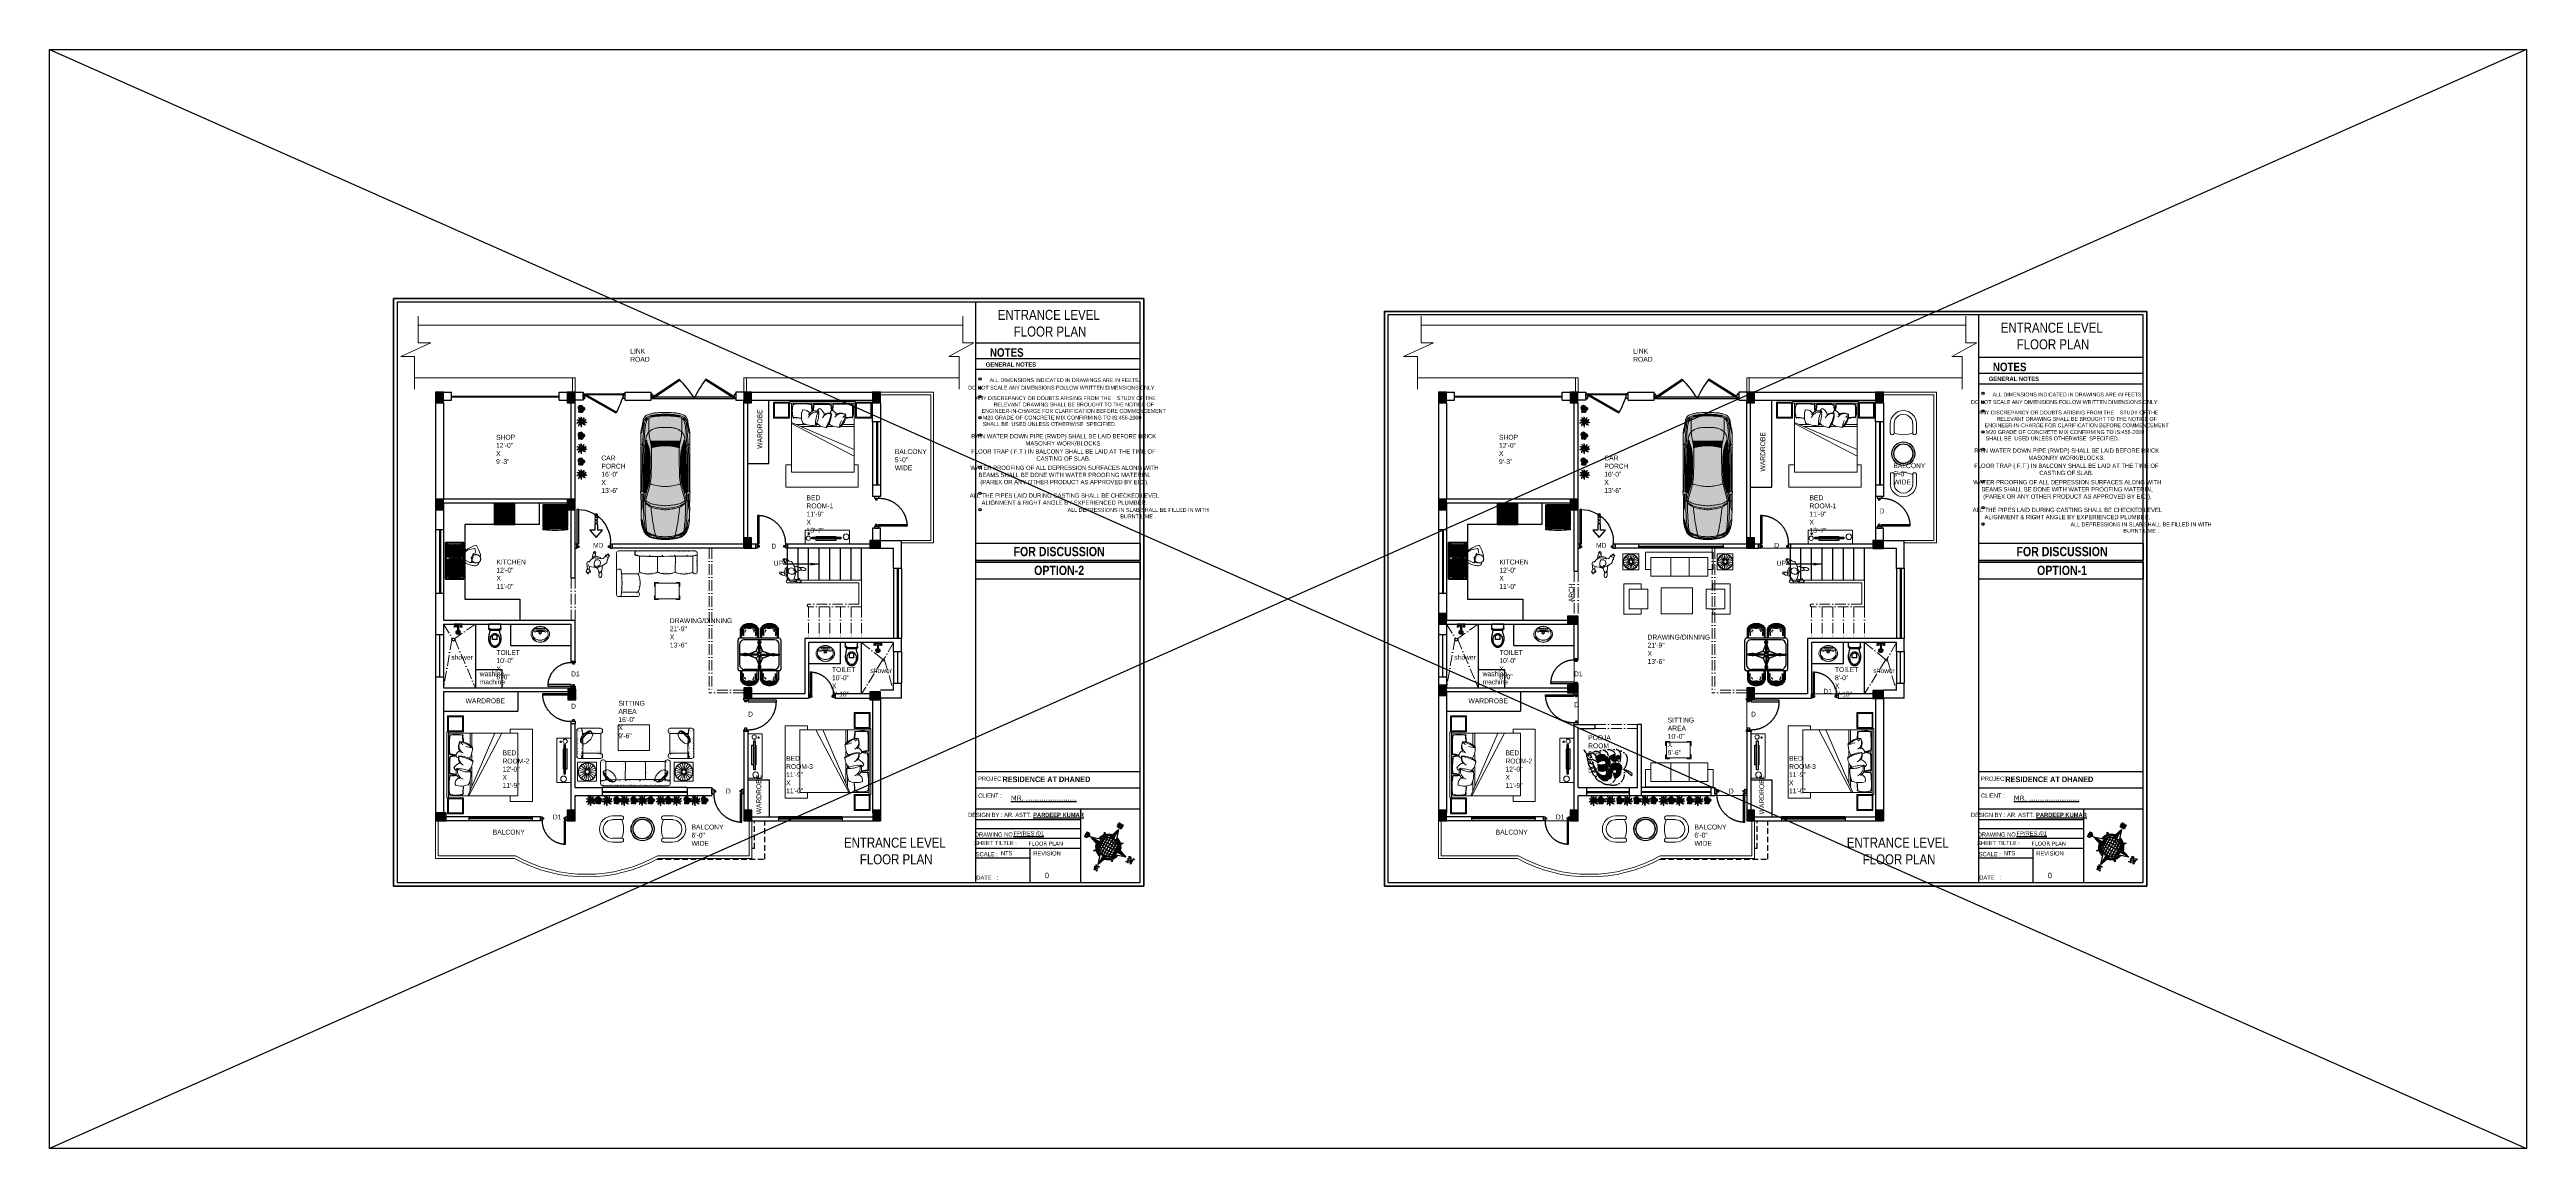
# Model space of a CAD drawing. Extents: x -454308 to 890911, y -14103 to 1343694.
# Drawn here: x 201412 to 204218, y 661850 to 663095 of the extents above; entities that cross this region are included whole.
import ezdxf

# ---------------------------------------------------------------- set-up
doc = ezdxf.new("R2010")
doc.units = 0
doc.header["$MEASUREMENT"] = 0
doc.linetypes.add('ACAD_ISO10W100', pattern=[18, 12, -3, 0, -3])
doc.linetypes.add('HIDDEN', pattern=[9.525, 6.35, -3.175])
for name, color, linetype, lineweight in [('252', 252, 'Continuous', 9), ('253', 253, 'Continuous', 9), ('A-FURN', 35, 'Continuous', 5), ('A-Wall', 7, 'Continuous', 30), ('AR-FUR', 11, 'Continuous', 9), ('AR-WALL', 1, 'Continuous', 40), ('CENTER LINE', 252, 'ACAD_ISO10W100', 5), ('col', 232, 'Continuous', 30), ('dim', 111, 'Continuous', 9), ('Hatch Gris Claro', 9, 'Continuous', 9), ('Mobiliario', 7, 'Continuous', 9), ('Muebles', 46, 'Continuous', 0), ('P-SANIT', 53, 'Continuous', 9), ('PERSONAS', 7, 'Continuous', 0), ('sill', 32, 'Continuous', 25), ('TILE', 252, 'Continuous', 0), ('TXT', 42, 'Continuous', 25)]:
    doc.layers.add(name, color=color, linetype=linetype, lineweight=lineweight)
for name, color, linetype in [('A-Door', 144, 'Continuous'), ('cup', 126, 'Continuous'), ('ELE', 7, 'Continuous'), ('FUR', 250, 'Continuous'), ('FURN', 250, 'Continuous'), ('FURNITURE', 250, 'Continuous'), ('PERSONA', 7, 'Continuous'), ('railing', 162, 'Continuous'), ('stair', 135, 'Continuous'), ('TEXTOS', 7, 'Continuous'), ('TITLE', 7, 'Continuous'), ('WIN', 4, 'Continuous')]:
    doc.layers.add(name, color=color, linetype=linetype)
doc.styles.add('AA_03.50', font='ARIALN.TTF', dxfattribs={"height": 8})
doc.styles.get("Standard").update_dxf_attribs({"font": 'stylu.ttf', "height": 7})
doc.dimstyles.new('AA_03.50', dxfattribs={"dimtxt": 9, "dimasz": 3.25, "dimexe": 1.75, "dimexo": 3.375, "dimgap": 0.09, "dimtad": 0, "dimdec": 0, "dimzin": 3, "dimdsep": 46, "dimlunit": 4, "dimtxsty": 'AA_03.50', "dimblk": 'DOTSMALL', "dimcen": 0.09, "dimclre": 7, "dimadec": 0, "dimazin": 0, "dimtfac": 1, "dimtdec": 0, "dimtofl": 0, "dimtmove": 0, "dimatfit": 3, "dimfxl": 1, "dimtolj": 1, "dimtzin": 0, "dimlwd": -1, "dimarcsym": 0})

# ---------------------------------------------------------------- blocks, each defined once
blk = doc.blocks.new('A$C2FF36649')
at = {"layer": 'FURN', "ltscale": 5}
h = blk.add_hatch(color=252, dxfattribs=at)
h.set_gradient(color1=(132, 132, 132), rotation=90, one_color=1, tint=1, name='CYLINDER')
h.paths.add_polyline_path([(23.6, 0), (23.6, 23.6), (0, 23.6), (0, 0)])
at = {"layer": 'FURN'}
for p, q in [((23.6, 23.6), (0, 23.6)), ((0, 23.6), (0, 0)), ((2, 13.8), (9.8, 21.7)), ((2, 21.7), (9.8, 13.8)), ((2, 2), (9.8, 9.8)), ((2, 9.8), (9.8, 2)), ((21.7, 21.7), (13.8, 13.8)), ((21.7, 13.8), (13.8, 21.7)), ((21.7, 2), (13.8, 9.8)), ((21.7, 9.8), (13.8, 2)), ((23.6, 0), (23.6, 23.6)), ((0, 0), (23.6, 0))]:
    blk.add_line(p, q, dxfattribs=at)
for centre, radius in [((5.9, 5.9), 2.46), ((5.9, 17.7), 2.03), ((17.7, 17.7), 2.46), ((17.7, 5.9), 2.03)]:
    blk.add_circle(centre, radius, dxfattribs=at)
blk = doc.blocks.new('FIDGE')
at = {"layer": 'FURN', "ltscale": 5, "true_color": 0xefddb2}
h = blk.add_hatch(color=254, dxfattribs=at)
h.set_gradient(color1=(245, 239, 209), one_color=1, tint=1)
h.paths.add_polyline_path([(851812.5, 667310.7), (851812, 667310.2), (851812, 667285.4), (851836, 667285.4), (851836, 667288.3, -0.414214), (851836.6, 667288.9), (851838.5, 667288.9, -0.414214), (851839.1, 667288.3), (851839.1, 667285.4), (851839.6, 667285.4), (851839.6, 667310.2), (851839.1, 667310.7)])
at = {"layer": 'FURN', "ltscale": 5}
h = blk.add_hatch(color=53, dxfattribs=at)
h.set_gradient(color1=(224, 205, 113), color2=(239, 230, 184), one_color=1, tint=0.83, name='CYLINDER')
h.paths.add_polyline_path([(851839.1, 667288.3, 0.414214), (851838.5, 667288.9), (851836.6, 667288.9, 0.414214), (851836, 667288.3), (851836, 667282.8, 0.414214), (851836.6, 667282.2), (851838.5, 667282.2, 0.414214), (851839.1, 667282.8)])
h.paths.add_polyline_path([(851837.8, 667283.7, -1), (851837.1, 667283.7, -1)], flags=16)
h.paths.add_polyline_path([(851837.1, 667287.5, -1), (851837.8, 667287.5, -1)], flags=16)
at = {"layer": 'FURN', "true_color": 0xcccf96}
h = blk.add_hatch(color=9, dxfattribs=at)
h.paths.add_polyline_path([(851839.1, 667281.9, 0.391283), (851839.6, 667282.4), (851839.6, 667284.2), (851839.1, 667284.2), (851839.1, 667282.8, -0.414214), (851838.5, 667282.2), (851836.6, 667282.2, -0.414214), (851836, 667282.8), (851836, 667284.2), (851812, 667284.2), (851812, 667282.4, 0.391283), (851812.5, 667281.9, 0.03948)])
h.paths.add_polyline_path([(851818.2, 667282.9, -0.414214), (851819, 667283.7), (851832.6, 667283.7, -0.414214), (851833.4, 667282.9, -0.414214), (851832.6, 667282.2), (851819, 667282.2, -0.414214)], flags=16)
at = {"layer": 'FURN', "ltscale": 0.03}
h = blk.add_hatch(color=256, dxfattribs=at)
edge = h.paths.add_edge_path()
edge.add_ellipse((851832.5, 667282.8), major_axis=(-0.452, -0.452), ratio=1, start_angle=58.3597, end_angle=205.7708, ccw=False)
edge.add_ellipse((851832.6, 667282.9), major_axis=(-0.51, -0.51), ratio=1, start_angle=44.591, end_angle=135)
edge.add_ellipse((851832.6, 667282.9), major_axis=(-0.51, -0.51), ratio=1, start_angle=135, end_angle=225)
edge.add_line((851832.6, 667283.7), (851819, 667283.7))
edge.add_ellipse((851819, 667282.9), major_axis=(0.51, -0.51), ratio=1, start_angle=135, end_angle=180.5043)
edge.add_line((851818.5, 667283.4), (851832.7, 667283.4))
for p, q in [((851812, 667310.2), (851812.5, 667310.7)), ((851812, 667310.2), (851812.5, 667310.7)), ((851812, 667285.4), (851812, 667310.2)), ((851836, 667285.4), (851812, 667285.4)), ((851812.5, 667310.7), (851839.1, 667310.7)), ((851839.1, 667310.7), (851839.6, 667310.2)), ((851839.1, 667310.7), (851839.6, 667310.2)), ((851839.6, 667285.4), (851839.1, 667285.4)), ((851839.6, 667310.2), (851839.6, 667285.4)), ((851812, 667284.2), (851812, 667282.4)), ((851818.5, 667283.4), (851832.7, 667283.4)), ((851832.6, 667283.7), (851819, 667283.7)), ((851832.6, 667282.2), (851819, 667282.2)), ((851839.6, 667284.2), (851839.1, 667284.2)), ((851839.6, 667284.2), (851839.6, 667282.4))]:
    blk.add_line(p, q)
for centre, radius, start, end in [((851811.7, 667284.8), 0.654, 300.606, 59.394), ((851839.9, 667284.8), 0.654, 120.606, 239.394), ((851812.5, 667282.4), 0.488, 180, 265.4783), ((851825.8, 667450.5), 169.1, 265.4783, 274.5217), ((851832.6, 667282.9), 0.721, 269.5856, 89.9993), ((851832.5, 667282.8), 0.63, 283.1098, 76.8902), ((851839.1, 667282.4), 0.488, 274.5217, 0)]:
    blk.add_arc(centre, radius, start, end)
for p, q in [((851812, 667310.2), (851812, 667285.4)), ((851812, 667285.4), (851836, 667285.4)), ((851812.3, 667285), (851835.4, 667285)), ((851839.1, 667310.7), (851812.5, 667310.7)), ((851812.5, 667284.6), (851835.7, 667284.6)), ((851839.1, 667285.4), (851839.6, 667285.4)), ((851839.6, 667285.4), (851839.6, 667310.2)), ((851812, 667284.2), (851836, 667284.2)), ((851812, 667284.2), (851812, 667282.4)), ((851839.1, 667284.2), (851839.6, 667284.2)), ((851839.6, 667282.4), (851839.6, 667284.2))]:
    blk.add_line(p, q, dxfattribs=at)
for points in [[(851836.6, 667282.2), (851838.5, 667282.2, 0.414214), (851839.1, 667282.8), (851839.1, 667288.3, 0.414214), (851838.5, 667288.9), (851836.6, 667288.9, 0.414214), (851836, 667288.3), (851836, 667282.8, 0.414214)], [(851819, 667283.7), (851832.6, 667283.7, -0.414214), (851833.4, 667282.9), (851833.4, 667282.9, -0.414214), (851832.6, 667282.2), (851819, 667282.2, -0.414214), (851818.2, 667282.9), (851818.2, 667282.9, -0.414214)]]:
    blk.add_lwpolyline(points, format="xyb", close=True, dxfattribs=at)
blk.add_lwpolyline([(851818.5, 667283.4), (851832.7, 667283.4, -0.749582), (851832.6, 667282.2)], format="xyb", dxfattribs=at)
for centre in [(851837.5, 667287.5), (851837.5, 667283.7)]:
    blk.add_circle(centre, 0.337, dxfattribs=at)
for centre, radius, start, end in [((851811.7, 667284.8), 0.654, 300.606, 59.394), ((851839.9, 667284.8), 0.654, 120.606, 239.394), ((851812.5, 667282.4), 0.488, 180, 265.4783), ((851825.8, 667450.5), 169.1, 265.4783, 274.5217), ((851839.1, 667282.4), 0.488, 274.5217, 0)]:
    blk.add_arc(centre, radius, start, end, dxfattribs=at)
blk = doc.blocks.new('qwewerer')
at = {"layer": 'ELE', "color": 30}
for p, q in [((5777.742, -154.18), (5777.742, -154.324)), ((5778.136, -154.324), (5777.742, -154.324)), ((5777.796, -154.163), (5778.083, -154.163)), ((5778.072, -154.116), (5777.806, -154.116)), ((5777.865, -153.825), (5777.865, -153.932)), ((5778.014, -153.825), (5778.014, -153.932)), ((5778.136, -154.18), (5778.136, -154.324))]:
    blk.add_line(p, q, dxfattribs=at)
for points in [[(5777.939, -153.559, 0.142494), (5777.869, -153.579, 0.10717), (5777.8, -153.647, 0.078641), (5777.758, -153.74, 0.066012), (5777.742, -153.861, 0.066012), (5777.758, -153.981, 0.019964), (5777.766, -154.006, 0.10717)], [(5778.114, -154.003, 0.017373), (5778.12, -153.981, 0.066012), (5778.136, -153.861, 0.066012), (5778.12, -153.74, 0.078641), (5778.079, -153.647, 0.10717), (5778.01, -153.579, 0.142494), (5777.939, -153.559, 0.142494)]]:
    blk.add_lwpolyline(points, format="xyb", dxfattribs=at)
blk.add_lwpolyline([(5777.94, -153.606, 0.130744), (5777.886, -153.62, 0.106529), (5777.834, -153.667, 0.083979), (5777.802, -153.731, 0.07291), (5777.79, -153.813, 0.07291), (5777.802, -153.895, 0.083979), (5777.834, -153.96, 0.106529), (5777.886, -154.006, 0.130744), (5777.94, -154.021, 0.130744), (5777.995, -154.006, 0.106529), (5778.047, -153.96, 0.083979), (5778.079, -153.895, 0.07291), (5778.091, -153.813, 0.07291), (5778.079, -153.731, 0.083979), (5778.047, -153.667, 0.106529), (5777.995, -153.62, 0.130744)], format="xyb", close=True, dxfattribs=at)
for points in [[(5777.766, -154.006), (5777.785, -154.12)], [(5778.014, -153.825), (5777.865, -153.825)], [(5778.114, -154.003), (5778.094, -154.12)]]:
    blk.add_lwpolyline(points, dxfattribs=at)
for centre, radius, start, end in [((5777.806, -154.18), 0.0639, 90, 180), ((5777.796, -154.216), 0.0532, 90, 180), ((5777.939, -153.904), 0.0794, 200.22558, 339.77442), ((5778.072, -154.18), 0.0639, 0, 90), ((5778.083, -154.216), 0.0532, 0, 90)]:
    blk.add_arc(centre, radius, start, end, dxfattribs=at)
at = {"layer": 'TILE', "linetype": 'Continuous', "lineweight": 5}
for p, q in [((5777.879, -153.955), (5777.879, -153.956)), ((5778.098, -154.095), (5778.098, -154.115))]:
    blk.add_line(p, q, dxfattribs=at)
blk = doc.blocks.new('DB')
at = {"layer": 'FURN'}
for p, q in [((-2228107, 2206336), (-2228141, 2206286)), ((-2228141, 2206286), (-2228107, 2206286)), ((-2228141, 2206002), (-2228141, 2206268)), ((-2228141, 2206268), (-2228105, 2206268)), ((-2228064, 2206379), (-2228107, 2206336)), ((-2228087, 2206318), (-2228107, 2206286)), ((-2228105, 2206268), (-2228069, 2206320)), ((-2228105, 2206268), (-2228105, 2206002)), ((-2228089, 2206289), (-2228075, 2206221)), ((-2228046, 2206358), (-2228087, 2206318)), ((-2228084, 2206298), (-2228064, 2206226)), ((-2228069, 2206320), (-2228021, 2206363)), ((-2228015, 2206412), (-2228064, 2206379)), ((-2228064, 2206226), (-2228060, 2206257)), ((-2228060, 2206257), (-2228042, 2206284)), ((-2227983, 2206309), (-2228055, 2206331)), ((-2228055, 2206331), (-2227686, 2206331)), ((-2228001, 2206388), (-2228046, 2206358)), ((-2228042, 2206284), (-2228015, 2206302)), ((-2228021, 2206363), (-2227963, 2206392)), ((-2228017, 2206244), (-2227999, 2206183)), ((-2227961, 2206435), (-2228015, 2206412)), ((-2228015, 2206302), (-2227983, 2206309)), ((-2227954, 2206408), (-2228001, 2206388)), ((-2227997, 2206268), (-2227970, 2206241)), ((-2227994, 2206376), (-2227747, 2206376)), ((-2227909, 2206298), (-2227983, 2206309)), ((-2227963, 2206392), (-2227902, 2206406)), ((-2227900, 2206446), (-2227961, 2206435)), ((-2227898, 2206419), (-2227954, 2206408)), ((-2227832, 2206298), (-2227909, 2206298)), ((-2227902, 2206406), (-2227839, 2206406)), ((-2227841, 2206446), (-2227900, 2206446)), ((-2227844, 2206419), (-2227898, 2206419)), ((-2227787, 2206408), (-2227844, 2206419)), ((-2227781, 2206435), (-2227841, 2206446)), ((-2227839, 2206406), (-2227778, 2206392)), ((-2227758, 2206309), (-2227832, 2206298)), ((-2227740, 2206388), (-2227787, 2206408)), ((-2227727, 2206412), (-2227781, 2206435)), ((-2227778, 2206392), (-2227720, 2206363)), ((-2227740, 2206248), (-2227765, 2206223)), ((-2227686, 2206331), (-2227758, 2206309)), ((-2227727, 2206302), (-2227758, 2206309)), ((-2227695, 2206358), (-2227740, 2206388)), ((-2227677, 2206379), (-2227727, 2206412)), ((-2227700, 2206284), (-2227727, 2206302)), ((-2227720, 2206363), (-2227673, 2206320)), ((-2227682, 2206257), (-2227700, 2206284)), ((-2227655, 2206318), (-2227695, 2206358)), ((-2227682, 2206257), (-2227675, 2206235)), ((-2227634, 2206336), (-2227677, 2206379)), ((-2227657, 2206298), (-2227677, 2206226)), ((-2227673, 2206320), (-2227637, 2206268)), ((-2227652, 2206289), (-2227666, 2206221)), ((-2227634, 2206286), (-2227655, 2206318)), ((-2227637, 2206002), (-2227637, 2206268)), ((-2227601, 2206268), (-2227637, 2206268)), ((-2227601, 2206286), (-2227634, 2206336)), ((-2227601, 2206286), (-2227634, 2206286)), ((-2227601, 2206002), (-2227601, 2206268)), ((-2227500, 2206336), (-2227534, 2206286)), ((-2227534, 2206286), (-2227500, 2206286)), ((-2227534, 2206002), (-2227534, 2206268)), ((-2227534, 2206268), (-2227498, 2206268)), ((-2227458, 2206379), (-2227500, 2206336)), ((-2227480, 2206318), (-2227500, 2206286)), ((-2227498, 2206268), (-2227462, 2206320)), ((-2227498, 2206268), (-2227498, 2206002)), ((-2227482, 2206289), (-2227469, 2206221)), ((-2227440, 2206358), (-2227480, 2206318)), ((-2227478, 2206298), (-2227458, 2206226)), ((-2227462, 2206320), (-2227415, 2206363)), ((-2227408, 2206412), (-2227458, 2206379)), ((-2227458, 2206226), (-2227453, 2206257)), ((-2227453, 2206257), (-2227435, 2206284)), ((-2227377, 2206309), (-2227449, 2206331)), ((-2227449, 2206331), (-2227080, 2206331)), ((-2227395, 2206388), (-2227440, 2206358)), ((-2227435, 2206284), (-2227408, 2206302)), ((-2227415, 2206363), (-2227356, 2206392)), ((-2227410, 2206244), (-2227392, 2206183)), ((-2227354, 2206435), (-2227408, 2206412)), ((-2227408, 2206302), (-2227377, 2206309)), ((-2227347, 2206408), (-2227395, 2206388)), ((-2227390, 2206268), (-2227363, 2206241)), ((-2227388, 2206376), (-2227140, 2206376)), ((-2227302, 2206298), (-2227377, 2206309)), ((-2227356, 2206392), (-2227296, 2206406)), ((-2227293, 2206446), (-2227354, 2206435)), ((-2227291, 2206419), (-2227347, 2206408)), ((-2227226, 2206298), (-2227302, 2206298)), ((-2227296, 2206406), (-2227233, 2206406)), ((-2227235, 2206446), (-2227293, 2206446)), ((-2227237, 2206419), (-2227291, 2206419)), ((-2227181, 2206408), (-2227237, 2206419)), ((-2227174, 2206435), (-2227235, 2206446)), ((-2227233, 2206406), (-2227172, 2206392)), ((-2227152, 2206309), (-2227226, 2206298)), ((-2227134, 2206388), (-2227181, 2206408)), ((-2227120, 2206412), (-2227174, 2206435)), ((-2227172, 2206392), (-2227113, 2206363)), ((-2227134, 2206248), (-2227158, 2206223)), ((-2227080, 2206331), (-2227152, 2206309)), ((-2227120, 2206302), (-2227152, 2206309)), ((-2227089, 2206358), (-2227134, 2206388)), ((-2227071, 2206379), (-2227120, 2206412)), ((-2227093, 2206284), (-2227120, 2206302)), ((-2227113, 2206363), (-2227066, 2206320)), ((-2227075, 2206257), (-2227093, 2206284)), ((-2227048, 2206318), (-2227089, 2206358)), ((-2227075, 2206257), (-2227068, 2206235)), ((-2227028, 2206336), (-2227071, 2206379)), ((-2227050, 2206298), (-2227071, 2206226)), ((-2227066, 2206320), (-2227030, 2206268)), ((-2227046, 2206289), (-2227059, 2206221)), ((-2227028, 2206286), (-2227048, 2206318)), ((-2227030, 2206002), (-2227030, 2206268)), ((-2226994, 2206268), (-2227030, 2206268)), ((-2226994, 2206286), (-2227028, 2206336)), ((-2226994, 2206286), (-2227028, 2206286)), ((-2226994, 2206002), (-2226994, 2206268)), ((-2228075, 2206221), (-2228069, 2206154)), ((-2228069, 2206154), (-2228069, 2206086)), ((-2228064, 2206226), (-2228055, 2206149)), ((-2228055, 2206149), (-2228055, 2206075)), ((-2227729, 2206221), (-2227733, 2206185)), ((-2227677, 2206226), (-2227686, 2206149)), ((-2227686, 2206149), (-2227686, 2206075)), ((-2227666, 2206221), (-2227673, 2206154)), ((-2227673, 2206154), (-2227673, 2206086)), ((-2227469, 2206221), (-2227462, 2206154)), ((-2227462, 2206154), (-2227462, 2206086)), ((-2227458, 2206226), (-2227449, 2206149)), ((-2227449, 2206149), (-2227449, 2206075)), ((-2227122, 2206221), (-2227127, 2206185)), ((-2227071, 2206226), (-2227080, 2206149)), ((-2227080, 2206149), (-2227080, 2206075)), ((-2227059, 2206221), (-2227066, 2206154)), ((-2227066, 2206154), (-2227066, 2206086)), ((-2228141, 2205006), (-2228141, 2204739)), ((-2228105, 2204739), (-2228105, 2205006)), ((-2228089, 2204719), (-2228075, 2204787)), ((-2228084, 2204710), (-2228064, 2204782)), ((-2228075, 2204787), (-2228069, 2204854)), ((-2228069, 2204854), (-2228069, 2204922)), ((-2228064, 2204782), (-2228055, 2204859)), ((-2228064, 2204782), (-2228060, 2204751)), ((-2228060, 2204751), (-2228042, 2204724)), ((-2228055, 2204859), (-2228055, 2204933)), ((-2228017, 2204764), (-2227999, 2204825)), ((-2227997, 2204739), (-2227970, 2204766)), ((-2227740, 2204760), (-2227765, 2204784)), ((-2227729, 2204787), (-2227733, 2204823)), ((-2227682, 2204751), (-2227700, 2204724)), ((-2227686, 2204859), (-2227686, 2204933)), ((-2227677, 2204782), (-2227686, 2204859)), ((-2227682, 2204751), (-2227675, 2204773)), ((-2227657, 2204710), (-2227677, 2204782)), ((-2227673, 2204854), (-2227673, 2204922)), ((-2227666, 2204787), (-2227673, 2204854)), ((-2227652, 2204719), (-2227666, 2204787)), ((-2227637, 2205006), (-2227637, 2204739)), ((-2227601, 2205006), (-2227601, 2204739)), ((-2227534, 2205006), (-2227534, 2204739)), ((-2227498, 2204739), (-2227498, 2205006)), ((-2227482, 2204719), (-2227469, 2204787)), ((-2227478, 2204710), (-2227458, 2204782)), ((-2227469, 2204787), (-2227462, 2204854)), ((-2227462, 2204854), (-2227462, 2204922)), ((-2227458, 2204782), (-2227449, 2204859)), ((-2227458, 2204782), (-2227453, 2204751)), ((-2227453, 2204751), (-2227435, 2204724)), ((-2227449, 2204859), (-2227449, 2204933)), ((-2227410, 2204764), (-2227392, 2204825)), ((-2227390, 2204739), (-2227363, 2204766)), ((-2227134, 2204760), (-2227158, 2204784)), ((-2227122, 2204787), (-2227127, 2204823)), ((-2227075, 2204751), (-2227093, 2204724)), ((-2227080, 2204859), (-2227080, 2204933)), ((-2227071, 2204782), (-2227080, 2204859)), ((-2227075, 2204751), (-2227068, 2204773)), ((-2227050, 2204710), (-2227071, 2204782)), ((-2227066, 2204854), (-2227066, 2204922)), ((-2227059, 2204787), (-2227066, 2204854)), ((-2227046, 2204719), (-2227059, 2204787)), ((-2227030, 2205006), (-2227030, 2204739)), ((-2226994, 2205006), (-2226994, 2204739)), ((-2228141, 2204739), (-2228105, 2204739)), ((-2228107, 2204672), (-2228141, 2204721)), ((-2228141, 2204721), (-2228107, 2204721)), ((-2228087, 2204690), (-2228107, 2204721)), ((-2228064, 2204629), (-2228107, 2204672)), ((-2228105, 2204739), (-2228069, 2204688)), ((-2228046, 2204649), (-2228087, 2204690)), ((-2228069, 2204688), (-2228021, 2204645)), ((-2228015, 2204595), (-2228064, 2204629)), ((-2227983, 2204699), (-2228055, 2204676)), ((-2228055, 2204676), (-2227686, 2204676)), ((-2228001, 2204620), (-2228046, 2204649)), ((-2228042, 2204724), (-2228015, 2204706)), ((-2228021, 2204645), (-2227963, 2204616)), ((-2228015, 2204706), (-2227983, 2204699)), ((-2227961, 2204573), (-2228015, 2204595)), ((-2227954, 2204600), (-2228001, 2204620)), ((-2227994, 2204631), (-2227747, 2204631)), ((-2227909, 2204710), (-2227983, 2204699)), ((-2227963, 2204616), (-2227902, 2204602)), ((-2227900, 2204562), (-2227961, 2204573)), ((-2227898, 2204589), (-2227954, 2204600)), ((-2227832, 2204710), (-2227909, 2204710)), ((-2227902, 2204602), (-2227839, 2204602)), ((-2227841, 2204562), (-2227900, 2204562)), ((-2227844, 2204589), (-2227898, 2204589)), ((-2227787, 2204600), (-2227844, 2204589)), ((-2227781, 2204573), (-2227841, 2204562)), ((-2227839, 2204602), (-2227778, 2204616)), ((-2227758, 2204699), (-2227832, 2204710)), ((-2227740, 2204620), (-2227787, 2204600)), ((-2227727, 2204595), (-2227781, 2204573)), ((-2227778, 2204616), (-2227720, 2204645)), ((-2227727, 2204706), (-2227758, 2204699)), ((-2227686, 2204676), (-2227758, 2204699)), ((-2227695, 2204649), (-2227740, 2204620)), ((-2227700, 2204724), (-2227727, 2204706)), ((-2227677, 2204629), (-2227727, 2204595)), ((-2227720, 2204645), (-2227673, 2204688)), ((-2227655, 2204690), (-2227695, 2204649)), ((-2227634, 2204672), (-2227677, 2204629)), ((-2227673, 2204688), (-2227637, 2204739)), ((-2227634, 2204721), (-2227655, 2204690)), ((-2227601, 2204739), (-2227637, 2204739)), ((-2227601, 2204721), (-2227634, 2204672)), ((-2227601, 2204721), (-2227634, 2204721)), ((-2227534, 2204739), (-2227498, 2204739)), ((-2227500, 2204672), (-2227534, 2204721)), ((-2227534, 2204721), (-2227500, 2204721)), ((-2227480, 2204690), (-2227500, 2204721)), ((-2227458, 2204629), (-2227500, 2204672)), ((-2227498, 2204739), (-2227462, 2204688)), ((-2227440, 2204649), (-2227480, 2204690)), ((-2227462, 2204688), (-2227415, 2204645)), ((-2227408, 2204595), (-2227458, 2204629)), ((-2227377, 2204699), (-2227449, 2204676)), ((-2227449, 2204676), (-2227080, 2204676)), ((-2227395, 2204620), (-2227440, 2204649)), ((-2227435, 2204724), (-2227408, 2204706)), ((-2227415, 2204645), (-2227356, 2204616)), ((-2227408, 2204706), (-2227377, 2204699)), ((-2227354, 2204573), (-2227408, 2204595)), ((-2227347, 2204600), (-2227395, 2204620)), ((-2227388, 2204631), (-2227140, 2204631)), ((-2227302, 2204710), (-2227377, 2204699)), ((-2227356, 2204616), (-2227296, 2204602)), ((-2227293, 2204562), (-2227354, 2204573)), ((-2227291, 2204589), (-2227347, 2204600)), ((-2227226, 2204710), (-2227302, 2204710)), ((-2227296, 2204602), (-2227233, 2204602)), ((-2227235, 2204562), (-2227293, 2204562)), ((-2227237, 2204589), (-2227291, 2204589)), ((-2227181, 2204600), (-2227237, 2204589)), ((-2227174, 2204573), (-2227235, 2204562)), ((-2227233, 2204602), (-2227172, 2204616)), ((-2227152, 2204699), (-2227226, 2204710)), ((-2227134, 2204620), (-2227181, 2204600)), ((-2227120, 2204595), (-2227174, 2204573)), ((-2227172, 2204616), (-2227113, 2204645)), ((-2227120, 2204706), (-2227152, 2204699)), ((-2227080, 2204676), (-2227152, 2204699)), ((-2227089, 2204649), (-2227134, 2204620)), ((-2227093, 2204724), (-2227120, 2204706)), ((-2227071, 2204629), (-2227120, 2204595)), ((-2227113, 2204645), (-2227066, 2204688)), ((-2227048, 2204690), (-2227089, 2204649)), ((-2227028, 2204672), (-2227071, 2204629)), ((-2227066, 2204688), (-2227030, 2204739)), ((-2227028, 2204721), (-2227048, 2204690)), ((-2226994, 2204739), (-2227030, 2204739)), ((-2226994, 2204721), (-2227028, 2204672)), ((-2226994, 2204721), (-2227028, 2204721))]:
    blk.add_line(p, q, dxfattribs=at)
at = {"layer": 'FURN', "lineweight": 25}
blk.add_line((-2228212, 2205056), (-2228212, 2205952), dxfattribs=at)
at = {"layer": 'FURN', "ltscale": 0.005}
for p, q in [((-2228164, 2205804), (-2228164, 2205204)), ((-2227582, 2205519), (-2228164, 2205519)), ((-2228164, 2205519), (-2227582, 2205519)), ((-2228162, 2206002), (-2226969, 2206002)), ((-2228014, 2205954), (-2227115, 2205954)), ((-2227897, 2205519), (-2227658, 2205611)), ((-2227658, 2205611), (-2227578, 2205806)), ((-2227658, 2205611), (-2227580, 2205521)), ((-2227580, 2205521), (-2227658, 2205611)), ((-2227578, 2205523), (-2227578, 2205954)), ((-2227578, 2205523), (-2227578, 2205954)), ((-2227578, 2205954), (-2227578, 2205523)), ((-2227115, 2205954), (-2227564, 2205954)), ((-2227549, 2205523), (-2227549, 2205954)), ((-2227549, 2205523), (-2227549, 2205954)), ((-2227468, 2205611), (-2227549, 2205807)), ((-2227468, 2205611), (-2227546, 2205521)), ((-2227546, 2205521), (-2227468, 2205611)), ((-2227545, 2205519), (-2226965, 2205519)), ((-2227545, 2205519), (-2226965, 2205519)), ((-2227468, 2205611), (-2227230, 2205519)), ((-2226965, 2205204), (-2226965, 2205804)), ((-2226919, 2205952), (-2226919, 2205056)), ((-2227582, 2205489), (-2228164, 2205489)), ((-2227582, 2205489), (-2228164, 2205489)), ((-2228162, 2205006), (-2226969, 2205006)), ((-2228014, 2205054), (-2227115, 2205054)), ((-2227658, 2205397), (-2227898, 2205489)), ((-2227658, 2205397), (-2227580, 2205487)), ((-2227580, 2205487), (-2227658, 2205397)), ((-2227658, 2205397), (-2227578, 2205201)), ((-2227578, 2205485), (-2227578, 2205054)), ((-2227578, 2205054), (-2227578, 2205485)), ((-2227578, 2205485), (-2227578, 2205054)), ((-2227549, 2205054), (-2227578, 2205054)), ((-2227549, 2205485), (-2227549, 2205054)), ((-2227549, 2205485), (-2227549, 2205054)), ((-2227549, 2205054), (-2227549, 2205485)), ((-2227468, 2205397), (-2227549, 2205201)), ((-2227468, 2205397), (-2227546, 2205487)), ((-2227468, 2205397), (-2227546, 2205487)), ((-2227545, 2205489), (-2226965, 2205489)), ((-2227545, 2205489), (-2226965, 2205489)), ((-2227468, 2205397), (-2227230, 2205489))]:
    blk.add_line(p, q, dxfattribs=at)
at = {"layer": 'FURN'}
for points in [[(-2227747, 2206376), (-2227686, 2206331), (-2228055, 2206331), (-2227994, 2206376)], [(-2227140, 2206376), (-2227080, 2206331), (-2227449, 2206331), (-2227388, 2206376)], [(-2227747, 2204631), (-2227686, 2204676), (-2228055, 2204676), (-2227994, 2204631)], [(-2227140, 2204631), (-2227080, 2204676), (-2227449, 2204676), (-2227388, 2204631)]]:
    blk.add_lwpolyline(points, close=True, dxfattribs=at)
at = {"layer": 'FURN', "ltscale": 0.005}
for points in [[(-2228028, 2205489), (-2228164, 2205489), (-2228164, 2205519), (-2228028, 2205519)], [(-2227578, 2205806), (-2227658, 2205611), (-2227897, 2205519), (-2227911, 2205521), (-2227916, 2205522), (-2227920, 2205523), (-2227926, 2205524), (-2227929, 2205524), (-2227935, 2205526), (-2227939, 2205526), (-2227942, 2205527), (-2227951, 2205529), (-2227953, 2205529), (-2227958, 2205530), (-2227962, 2205531), (-2227970, 2205532), (-2227972, 2205532), (-2227975, 2205532), (-2227984, 2205532), (-2227988, 2205532), (-2227995, 2205531), (-2228001, 2205530), (-2228008, 2205528), (-2228012, 2205527), (-2228022, 2205522), (-2228026, 2205520), (-2228028, 2205519)], [(-2227897, 2205519), (-2227658, 2205611), (-2227578, 2205807)], [(-2227578, 2205807), (-2227583, 2205818), (-2227587, 2205828), (-2227590, 2205835), (-2227593, 2205842), (-2227595, 2205847), (-2227597, 2205852), (-2227599, 2205856), (-2227600, 2205860), (-2227601, 2205863), (-2227602, 2205867), (-2227602, 2205870), (-2227603, 2205874), (-2227603, 2205877), (-2227603, 2205880), (-2227603, 2205884), (-2227603, 2205887), (-2227602, 2205890), (-2227601, 2205893), (-2227600, 2205897), (-2227598, 2205901), (-2227595, 2205906), (-2227590, 2205912), (-2227585, 2205919), (-2227578, 2205926)], [(-2227578, 2205926), (-2227583, 2205921), (-2227585, 2205919), (-2227589, 2205914), (-2227593, 2205909), (-2227596, 2205904), (-2227599, 2205899), (-2227601, 2205895), (-2227603, 2205889), (-2227603, 2205887), (-2227603, 2205884), (-2227603, 2205880), (-2227603, 2205877), (-2227602, 2205870), (-2227602, 2205867), (-2227601, 2205865), (-2227600, 2205860), (-2227599, 2205856), (-2227593, 2205842), (-2227590, 2205835), (-2227578, 2205807)], [(-2227549, 2205807), (-2227544, 2205818), (-2227540, 2205828), (-2227536, 2205835), (-2227534, 2205842), (-2227532, 2205847), (-2227530, 2205852), (-2227528, 2205856), (-2227527, 2205860), (-2227526, 2205863), (-2227525, 2205867), (-2227524, 2205870), (-2227524, 2205874), (-2227524, 2205877), (-2227524, 2205880), (-2227524, 2205884), (-2227524, 2205887), (-2227524, 2205890), (-2227525, 2205893), (-2227527, 2205897), (-2227529, 2205901), (-2227532, 2205906), (-2227536, 2205912), (-2227542, 2205919), (-2227549, 2205926)], [(-2227549, 2205807), (-2227529, 2205854), (-2227525, 2205869), (-2227524, 2205872), (-2227524, 2205884), (-2227524, 2205887), (-2227524, 2205890), (-2227525, 2205892), (-2227527, 2205897), (-2227530, 2205903), (-2227532, 2205906), (-2227534, 2205909), (-2227539, 2205915), (-2227543, 2205920), (-2227549, 2205926)], [(-2227230, 2205519), (-2227468, 2205611), (-2227549, 2205807)], [(-2227230, 2205519), (-2227216, 2205521), (-2227205, 2205523), (-2227196, 2205525), (-2227188, 2205526), (-2227182, 2205528), (-2227176, 2205529), (-2227171, 2205530), (-2227166, 2205531), (-2227162, 2205531), (-2227157, 2205532), (-2227152, 2205532), (-2227146, 2205532), (-2227140, 2205532), (-2227134, 2205532), (-2227126, 2205531), (-2227118, 2205531), (-2227110, 2205530), (-2227100, 2205529), (-2227091, 2205528), (-2227082, 2205527), (-2227073, 2205525), (-2227065, 2205523), (-2227058, 2205521), (-2227053, 2205519)], [(-2227055, 2205520), (-2227071, 2205527), (-2227124, 2205530), (-2227138, 2205532), (-2227148, 2205532), (-2227159, 2205532), (-2227169, 2205530), (-2227176, 2205529), (-2227192, 2205526), (-2227211, 2205522), (-2227230, 2205519)], [(-2227578, 2205201), (-2227658, 2205397), (-2227897, 2205489), (-2227911, 2205487), (-2227916, 2205486), (-2227920, 2205485), (-2227926, 2205484), (-2227929, 2205484), (-2227935, 2205482), (-2227939, 2205481), (-2227942, 2205481), (-2227951, 2205479), (-2227953, 2205478), (-2227958, 2205478), (-2227962, 2205477), (-2227970, 2205476), (-2227972, 2205476), (-2227975, 2205476), (-2227984, 2205476), (-2227988, 2205476), (-2227995, 2205477), (-2228001, 2205478), (-2228008, 2205480), (-2228012, 2205481), (-2228022, 2205486), (-2228026, 2205487), (-2228028, 2205489)], [(-2227897, 2205489), (-2227658, 2205397), (-2227578, 2205201)], [(-2227578, 2205201), (-2227583, 2205190), (-2227587, 2205180), (-2227590, 2205172), (-2227593, 2205166), (-2227595, 2205160), (-2227597, 2205156), (-2227599, 2205152), (-2227600, 2205148), (-2227601, 2205145), (-2227602, 2205141), (-2227602, 2205138), (-2227603, 2205134), (-2227603, 2205131), (-2227603, 2205127), (-2227603, 2205124), (-2227603, 2205121), (-2227602, 2205118), (-2227601, 2205114), (-2227600, 2205111), (-2227598, 2205107), (-2227595, 2205102), (-2227590, 2205096), (-2227585, 2205089), (-2227578, 2205081)], [(-2227578, 2205201), (-2227592, 2205169), (-2227593, 2205166), (-2227595, 2205160), (-2227597, 2205156), (-2227599, 2205152), (-2227601, 2205143), (-2227602, 2205138), (-2227603, 2205132), (-2227603, 2205127), (-2227603, 2205123), (-2227602, 2205116), (-2227600, 2205111), (-2227598, 2205107), (-2227595, 2205102), (-2227588, 2205093), (-2227582, 2205085), (-2227578, 2205081)], [(-2227578, 2205081), (-2227583, 2205087), (-2227585, 2205089), (-2227589, 2205094), (-2227593, 2205099), (-2227596, 2205104), (-2227599, 2205109), (-2227601, 2205113), (-2227603, 2205119), (-2227603, 2205121), (-2227603, 2205124), (-2227603, 2205127), (-2227603, 2205131), (-2227602, 2205138), (-2227602, 2205141), (-2227601, 2205143), (-2227600, 2205148), (-2227599, 2205152), (-2227593, 2205166), (-2227590, 2205172), (-2227578, 2205201)], [(-2227230, 2205489), (-2227468, 2205397), (-2227549, 2205201)], [(-2227549, 2205054), (-2227549, 2205485)], [(-2227549, 2205201), (-2227544, 2205190), (-2227540, 2205180), (-2227536, 2205172), (-2227534, 2205166), (-2227532, 2205160), (-2227530, 2205156), (-2227528, 2205152), (-2227527, 2205148), (-2227526, 2205145), (-2227525, 2205141), (-2227524, 2205138), (-2227524, 2205134), (-2227524, 2205131), (-2227524, 2205127), (-2227524, 2205124), (-2227524, 2205121), (-2227524, 2205118), (-2227525, 2205114), (-2227527, 2205111), (-2227529, 2205107), (-2227532, 2205102), (-2227536, 2205096), (-2227542, 2205089), (-2227549, 2205081)], [(-2227549, 2205201), (-2227528, 2205152), (-2227525, 2205139), (-2227525, 2205139), (-2227524, 2205136), (-2227524, 2205132), (-2227524, 2205129), (-2227524, 2205124), (-2227524, 2205118), (-2227525, 2205116), (-2227528, 2205109), (-2227531, 2205104), (-2227534, 2205099), (-2227539, 2205093), (-2227542, 2205089), (-2227549, 2205081)], [(-2227549, 2205201), (-2227529, 2205154), (-2227525, 2205139), (-2227524, 2205136), (-2227524, 2205124), (-2227524, 2205121), (-2227524, 2205118), (-2227525, 2205116), (-2227527, 2205111), (-2227530, 2205104), (-2227532, 2205102), (-2227534, 2205099), (-2227539, 2205093), (-2227543, 2205088), (-2227549, 2205081)], [(-2227230, 2205489), (-2227216, 2205487), (-2227205, 2205485), (-2227196, 2205483), (-2227188, 2205481), (-2227182, 2205480), (-2227176, 2205479), (-2227171, 2205478), (-2227166, 2205477), (-2227162, 2205477), (-2227157, 2205476), (-2227152, 2205476), (-2227146, 2205476), (-2227140, 2205476), (-2227134, 2205476), (-2227126, 2205476), (-2227118, 2205477), (-2227110, 2205478), (-2227100, 2205479), (-2227091, 2205480), (-2227082, 2205481), (-2227073, 2205483), (-2227065, 2205485), (-2227058, 2205487), (-2227053, 2205489)], [(-2227230, 2205489), (-2227205, 2205485), (-2227188, 2205481), (-2227176, 2205479), (-2227166, 2205477), (-2227155, 2205476), (-2227143, 2205476), (-2227073, 2205480), (-2227073, 2205480), (-2227063, 2205484), (-2227059, 2205486), (-2227053, 2205489)]]:
    blk.add_lwpolyline(points, dxfattribs=at)
at = {"layer": 'FURN'}
for centre, radius, start, end in [((-2227871, 2206139), 308, 28.71304, 151.28696), ((-2227871, 2206143), 277, 31.33632, 148.66368), ((-2227264, 2206139), 308, 28.71304, 151.28696), ((-2227264, 2206143), 277, 31.33632, 148.66368), ((-2227871, 2204869), 308, 208.71304, 331.28696), ((-2227871, 2204865), 277, 211.33632, 328.66368), ((-2227264, 2204869), 308, 208.71304, 331.28696), ((-2227264, 2204865), 277, 211.33632, 328.66368)]:
    blk.add_arc(centre, radius, start, end, dxfattribs=at)
at = {"layer": 'FURN', "lineweight": 25}
for centre, start, end in [((-2228162, 2205952), 90, 180), ((-2228162, 2205056), 180, 270)]:
    blk.add_arc(centre, 50, start, end, dxfattribs=at)
at = {"layer": 'FURN', "ltscale": 0.005}
for centre, radius, start, end in [((-2228014, 2205804), 150, 90, 180), ((-2227115, 2205804), 150, 0, 90), ((-2226969, 2205952), 50, 0, 90), ((-2228014, 2205204), 150, 180, 270), ((-2227115, 2205204), 150, 270, 0), ((-2226969, 2205056), 50, 270, 0)]:
    blk.add_arc(centre, radius, start, end, dxfattribs=at)
blk = doc.blocks.new('SIDE TABLE')
at = {"layer": 'A-FURN'}
for p, q in [((4047486, -8371758.1), (4047486, -8371740.2)), ((4047486, -8371740.2), (4047503.8, -8371740.2)), ((4047503.8, -8371740.2), (4047503.8, -8371758.1)), ((4047503.8, -8371758.1), (4047486, -8371758.1))]:
    blk.add_line(p, q, dxfattribs=at)
at = {"layer": 'A-FURN', "ltscale": 5}
for p, q in [((4047492.9, -8371748.8), (4047486.9, -8371747.9)), ((4047492.9, -8371749.5), (4047486.9, -8371750.5)), ((4047493.1, -8371748.2), (4047487.7, -8371745.4)), ((4047493.1, -8371750.2), (4047487.7, -8371752.9)), ((4047493.6, -8371747.6), (4047489.2, -8371743.3)), ((4047494.1, -8371747.2), (4047491.4, -8371741.8)), ((4047494.8, -8371747), (4047493.8, -8371741)), ((4047495.5, -8371747), (4047496.4, -8371741)), ((4047496.1, -8371747.2), (4047498.9, -8371741.8)), ((4047496.7, -8371747.6), (4047501, -8371743.3)), ((4047497.1, -8371748.2), (4047502.5, -8371745.4)), ((4047497.1, -8371750.2), (4047502.5, -8371752.9)), ((4047497.3, -8371748.8), (4047503.3, -8371747.9)), ((4047497.3, -8371749.5), (4047503.3, -8371750.5)), ((4047493.6, -8371750.7), (4047489.2, -8371755)), ((4047494.1, -8371751.1), (4047491.4, -8371756.6)), ((4047494.8, -8371751.4), (4047493.8, -8371757.4)), ((4047495.5, -8371751.4), (4047496.4, -8371757.4)), ((4047496.1, -8371751.1), (4047498.9, -8371756.6)), ((4047496.7, -8371750.7), (4047501, -8371755))]:
    blk.add_line(p, q, dxfattribs=at)
for radius in [8.58, 8.31, 2.21, 1.94]:
    blk.add_circle((4047495.1, -8371749.2), radius, dxfattribs=at)
blk = doc.blocks.new('3 STR')
at = {"layer": 'A-FURN', "lineweight": 13}
for p, q in [((4060825.2, -8377299.9), (4060825.2, -8377275.6)), ((4060825.2, -8377296.1), (4060825.2, -8377296.1)), ((4060825.3, -8377290.3), (4060825.3, -8377290.3)), ((4060825.3, -8377295.6), (4060825.3, -8377295.6)), ((4060825.5, -8377294.4), (4060825.5, -8377294.4)), ((4060825.6, -8377293.6), (4060825.6, -8377293.6)), ((4060825.8, -8377291.6), (4060825.8, -8377291.6)), ((4060825.9, -8377299.1), (4060825.9, -8377299.1)), ((4060826.2, -8377275.4), (4060826.2, -8377275.4)), ((4060826.2, -8377279.3), (4060826.2, -8377279.3)), ((4060826.4, -8377279.5), (4060826.4, -8377279.5)), ((4060826.5, -8377273.7), (4060826.5, -8377273.7)), ((4060827, -8377273.7), (4060827, -8377273.7)), ((4060827, -8377278.4), (4060827, -8377278.4)), ((4060827.4, -8377274.4), (4060827.4, -8377274.4)), ((4060827.4, -8377279.4), (4060827.4, -8377279.4)), ((4060901.8, -8377273.1), (4060827.6, -8377273.1)), ((4060827.6, -8377277.5), (4060827.6, -8377277.5)), ((4060827.6, -8377278.2), (4060827.6, -8377278.2)), ((4060827.7, -8377275), (4060827.7, -8377275)), ((4060827.7, -8377277.4), (4060827.7, -8377277.4)), ((4060827.8, -8377273.4), (4060827.8, -8377273.4)), ((4060828, -8377275.4), (4060828, -8377275.4)), ((4060828.1, -8377274.2), (4060828.1, -8377274.2)), ((4060828.7, -8377273.6), (4060828.2, -8377273.1)), ((4060828.2, -8377273.4), (4060828.2, -8377273.4)), ((4060828.6, -8377299.8), (4060828.6, -8377299.8)), ((4060828.8, -8377300), (4060828.8, -8377300)), ((4060828.9, -8377276.6), (4060828.9, -8377276.6)), ((4060829.1, -8377275.5), (4060829.1, -8377275.5)), ((4060829.1, -8377276.5), (4060829.1, -8377276.5)), ((4060829.1, -8377279.4), (4060829.1, -8377279.4)), ((4060829.3, -8377276.8), (4060829.3, -8377276.8)), ((4060830.2, -8377287.7), (4060830.2, -8377287.7)), ((4060830.3, -8377286.9), (4060830.3, -8377286.9)), ((4060830.3, -8377289.4), (4060830.3, -8377289.4)), ((4060830.3, -8377293.3), (4060830.3, -8377293.3)), ((4060830.3, -8377297.2), (4060830.3, -8377297.2)), ((4060830.5, -8377278.1), (4060830.5, -8377278.1)), ((4060830.5, -8377281.5), (4060830.5, -8377281.5)), ((4060830.5, -8377285.3), (4060830.5, -8377285.3)), ((4060830.6, -8377284.1), (4060830.6, -8377284.1)), ((4060830.6, -8377284.9), (4060830.6, -8377284.9)), ((4060830.7, -8377273.5), (4060830.7, -8377273.5)), ((4060830.7, -8377289), (4060830.7, -8377289)), ((4060830.7, -8377290.2), (4060830.7, -8377290.2)), ((4060830.7, -8377293.7), (4060830.7, -8377293.7)), ((4060830.7, -8377296.2), (4060830.7, -8377296.2)), ((4060830.7, -8377298.3), (4060830.7, -8377298.3)), ((4060830.8, -8377283.6), (4060830.8, -8377283.6)), ((4060830.8, -8377284.4), (4060830.8, -8377284.4)), ((4060830.9, -8377282.9), (4060830.9, -8377282.9)), ((4060831, -8377296.5), (4060831, -8377296.5)), ((4060831.1, -8377280.4), (4060831.1, -8377282.3)), ((4060831.1, -8377284.9), (4060831.1, -8377284.9)), ((4060831.1, -8377289.6), (4060831.1, -8377289.6)), ((4060831.1, -8377290.8), (4060831.1, -8377299.9)), ((4060831.1, -8377294.3), (4060831.1, -8377294.3)), ((4060831.1, -8377299), (4060831.1, -8377299)), ((4060831.2, -8377280.2), (4060831.2, -8377280.2)), ((4060831.4, -8377278.8), (4060831.4, -8377278.8)), ((4060831.8, -8377273.6), (4060831.8, -8377273.6)), ((4060831.9, -8377279.6), (4060831.9, -8377279.6)), ((4060832, -8377279.5), (4060832, -8377279.5)), ((4060832, -8377285.7), (4060832, -8377285.7)), ((4060832.1, -8377279.9), (4060832.1, -8377279.9)), ((4060832.1, -8377291.7), (4060832.1, -8377291.7)), ((4060832.6, -8377273.2), (4060832.6, -8377273.2)), ((4060833.6, -8377273.6), (4060833.6, -8377273.6)), ((4060834.9, -8377279.6), (4060834.9, -8377279.6)), ((4060835.1, -8377280.2), (4060835.1, -8377280.2)), ((4060835.4, -8377278.2), (4060835.4, -8377278.2)), ((4060835.9, -8377274.1), (4060835.9, -8377274.1)), ((4060836, -8377278.1), (4060836, -8377278.1)), ((4060836.3, -8377278.4), (4060836.3, -8377278.4)), ((4060836.4, -8377274.4), (4060836.4, -8377274.4)), ((4060836.4, -8377279.1), (4060836.4, -8377279.1)), ((4060836.5, -8377273.7), (4060836.5, -8377273.7)), ((4060837.3, -8377273.6), (4060837.3, -8377273.6)), ((4060837.5, -8377279.7), (4060837.5, -8377279.7)), ((4060837.6, -8377273.9), (4060837.6, -8377273.9)), ((4060837.8, -8377279.7), (4060837.8, -8377279.7)), ((4060838.7, -8377273.3), (4060838.7, -8377273.3)), ((4060838.7, -8377278), (4060838.7, -8377278)), ((4060839.1, -8377279.6), (4060839.1, -8377279.6)), ((4060839.2, -8377278.3), (4060839.2, -8377278.3)), ((4060839.4, -8377273.8), (4060839.4, -8377273.8)), ((4060839.8, -8377274.3), (4060839.8, -8377274.3)), ((4060839.9, -8377273.5), (4060839.9, -8377273.5)), ((4060840.1, -8377280.3), (4060840.1, -8377280.3)), ((4060840.7, -8377279.8), (4060840.7, -8377279.8)), ((4060841.6, -8377278.3), (4060841.6, -8377278.3)), ((4060842, -8377278.6), (4060842, -8377278.6)), ((4060842.1, -8377273.9), (4060842.1, -8377273.9)), ((4060842.1, -8377277.9), (4060842.1, -8377277.9)), ((4060842.3, -8377273.9), (4060842.3, -8377273.9)), ((4060842.5, -8377274.5), (4060842.5, -8377274.5)), ((4060842.5, -8377279.2), (4060842.5, -8377279.2)), ((4060842.9, -8377273.8), (4060842.9, -8377273.8)), ((4060843, -8377279.7), (4060843, -8377279.7)), ((4060843, -8377279.8), (4060843, -8377279.8)), ((4060843.1, -8377278.9), (4060843.1, -8377278.9)), ((4060843.6, -8377279.9), (4060843.6, -8377279.9)), ((4060844.6, -8377273.6), (4060844.1, -8377273.1)), ((4060845, -8377278), (4060845, -8377278)), ((4060845.1, -8377274), (4060845.1, -8377274)), ((4060845.8, -8377279.8), (4060845.8, -8377279.8)), ((4060846.5, -8377279.9), (4060846.5, -8377279.9)), ((4060847, -8377278.3), (4060847, -8377278.3)), ((4060847.1, -8377278.3), (4060847.1, -8377278.3)), ((4060847.4, -8377278.6), (4060847.4, -8377278.6)), ((4060847.6, -8377274.2), (4060847.6, -8377274.2)), ((4060847.7, -8377273.3), (4060847.7, -8377273.3)), ((4060847.7, -8377278), (4060847.7, -8377278)), ((4060847.9, -8377278.1), (4060847.9, -8377278.1)), ((4060848, -8377274.1), (4060848, -8377274.1)), ((4060848.4, -8377273.8), (4060848.4, -8377273.8)), ((4060848.6, -8377279.9), (4060848.6, -8377279.9)), ((4060848.7, -8377274.1), (4060848.7, -8377274.1)), ((4060849.4, -8377280), (4060849.4, -8377280)), ((4060850.6, -8377290.1), (4060850.6, -8377290.1)), ((4060850.6, -8377294), (4060850.6, -8377294)), ((4060850.6, -8377297.8), (4060850.6, -8377297.8)), ((4060850.7, -8377279.7), (4060850.7, -8377279.7)), ((4060850.8, -8377278.2), (4060850.8, -8377278.2)), ((4060850.8, -8377286), (4060850.8, -8377286)), ((4060850.9, -8377274.2), (4060850.9, -8377274.2)), ((4060850.9, -8377278.4), (4060850.9, -8377278.4)), ((4060851.4, -8377274.4), (4060851.4, -8377274.4)), ((4060851.4, -8377274.6), (4060851.4, -8377274.6)), ((4060851.4, -8377279.2), (4060851.4, -8377279.2)), ((4060851.4, -8377298), (4060851.4, -8377298)), ((4060851.5, -8377273.6), (4060851.5, -8377273.6)), ((4060852, -8377296), (4060852, -8377296)), ((4060852, -8377299.3), (4060852, -8377299.3)), ((4060852.3, -8377280.1), (4060852.3, -8377280.1)), ((4060852.7, -8377278.5), (4060852.7, -8377278.5)), ((4060852.8, -8377293.2), (4060852.8, -8377293.2)), ((4060853, -8377292), (4060853, -8377292)), ((4060853.1, -8377291.2), (4060853.1, -8377291.2)), ((4060853.5, -8377300.1), (4060853.2, -8377280)), ((4060853.3, -8377282.2), (4060853.3, -8377282.2)), ((4060853.3, -8377286.9), (4060853.3, -8377286.9)), ((4060855, -8377280), (4060853.6, -8377278.6)), ((4060853.7, -8377278.2), (4060853.7, -8377278.2)), ((4060853.7, -8377278.3), (4060853.7, -8377278.3)), ((4060853.7, -8377282.8), (4060853.7, -8377282.8)), ((4060853.7, -8377287.5), (4060853.7, -8377287.5)), ((4060853.7, -8377292.2), (4060853.7, -8377292.2)), ((4060853.7, -8377296.9), (4060853.7, -8377296.9)), ((4060853.8, -8377273.5), (4060853.8, -8377273.5)), ((4060853.8, -8377274.3), (4060853.8, -8377274.3)), ((4060854, -8377274), (4060854, -8377274)), ((4060854.1, -8377280), (4060854.1, -8377280)), ((4060854.6, -8377279.8), (4060854.6, -8377279.8)), ((4060854.7, -8377279), (4060854.7, -8377279)), ((4060855.2, -8377280.5), (4060855.2, -8377280.5)), ((4060856.6, -8377278.4), (4060856.6, -8377278.4)), ((4060856.7, -8377274.4), (4060856.7, -8377274.4)), ((4060857.1, -8377274.1), (4060857.1, -8377274.1)), ((4060857.1, -8377278.7), (4060857.1, -8377278.7)), ((4060857.5, -8377279.4), (4060857.5, -8377279.4)), ((4060858.2, -8377278.5), (4060858.2, -8377278.5)), ((4060858.4, -8377280.4), (4060858.4, -8377280.4)), ((4060858.5, -8377278.8), (4060858.5, -8377278.8)), ((4060858.7, -8377278.4), (4060858.7, -8377278.4)), ((4060859.2, -8377274.3), (4060859.2, -8377274.3)), ((4060859.4, -8377273.1), (4060859.4, -8377273.1)), ((4060859.5, -8377274), (4060859.5, -8377274)), ((4060859.5, -8377278.5), (4060859.5, -8377278.5)), ((4060859.6, -8377274.5), (4060859.6, -8377274.5)), ((4060859.8, -8377274.3), (4060859.8, -8377274.3)), ((4060860.5, -8377273.6), (4060860.1, -8377273.1)), ((4060860.9, -8377280), (4060860.9, -8377280)), ((4060862.4, -8377278.6), (4060862.4, -8377278.6)), ((4060862.4, -8377279.8), (4060862.4, -8377279.8)), ((4060862.5, -8377274.6), (4060862.5, -8377274.6)), ((4060862.6, -8377278.6), (4060862.6, -8377278.6)), ((4060862.7, -8377273.5), (4060862.7, -8377273.5)), ((4060862.7, -8377278.2), (4060862.7, -8377278.2)), ((4060863.1, -8377274.5), (4060863.1, -8377274.5)), ((4060863.2, -8377273.7), (4060863.2, -8377273.7)), ((4060863.8, -8377278.7), (4060863.8, -8377278.7)), ((4060865.1, -8377274.2), (4060865.1, -8377274.2)), ((4060865.3, -8377278.7), (4060865.3, -8377278.7)), ((4060866.3, -8377279.9), (4060866.3, -8377279.9)), ((4060866.4, -8377279.2), (4060866.4, -8377279.2)), ((4060866.5, -8377279.4), (4060866.5, -8377279.4)), ((4060868.2, -8377278.8), (4060868.2, -8377278.8)), ((4060868.8, -8377273.7), (4060868.8, -8377273.7)), ((4060868.8, -8377278.3), (4060868.8, -8377278.3)), ((4060869.3, -8377278.8), (4060869.3, -8377278.8)), ((4060871, -8377280.1), (4060869.5, -8377278.6)), ((4060869.6, -8377279), (4060869.6, -8377279)), ((4060870.3, -8377278.5), (4060870.3, -8377278.5)), ((4060870.6, -8377274.2), (4060870.6, -8377274.2)), ((4060870.9, -8377274.5), (4060870.9, -8377274.5)), ((4060870.9, -8377274.5), (4060870.9, -8377274.5)), ((4060871, -8377273.2), (4060871, -8377273.2)), ((4060871.1, -8377278.9), (4060871.1, -8377278.9)), ((4060872.2, -8377274.2), (4060872.2, -8377274.2)), ((4060872.2, -8377278.9), (4060872.2, -8377278.9)), ((4060872.6, -8377279.6), (4060872.6, -8377279.6)), ((4060873.7, -8377294.8), (4060873.7, -8377294.8)), ((4060873.8, -8377290.8), (4060873.8, -8377290.8)), ((4060873.9, -8377286.8), (4060873.9, -8377286.8)), ((4060874, -8377279), (4060874, -8377279)), ((4060874.1, -8377279.9), (4060874.1, -8377279.9)), ((4060874.2, -8377278.7), (4060874.2, -8377278.7)), ((4060874.3, -8377277.9), (4060874.3, -8377277.9)), ((4060874.7, -8377274.6), (4060874.7, -8377274.6)), ((4060874.8, -8377273.8), (4060874.8, -8377273.8)), ((4060874.9, -8377278.9), (4060874.9, -8377278.9)), ((4060875.4, -8377299.5), (4060875.4, -8377299.5)), ((4060875.5, -8377273.1), (4060875.5, -8377273.1)), ((4060876.5, -8377273.6), (4060876, -8377273.1)), ((4060876.1, -8377299.9), (4060876.2, -8377280.1)), ((4060876.2, -8377274.4), (4060876.2, -8377274.4)), ((4060876.3, -8377280.4), (4060876.3, -8377280.4)), ((4060876.3, -8377280.8), (4060876.3, -8377280.8)), ((4060876.3, -8377285.5), (4060876.3, -8377285.5)), ((4060876.3, -8377290.1), (4060876.3, -8377290.1)), ((4060876.3, -8377294.8), (4060876.3, -8377294.8)), ((4060876.5, -8377280.7), (4060876.5, -8377280.7)), ((4060876.6, -8377298.6), (4060876.6, -8377298.6)), ((4060876.9, -8377279.1), (4060876.9, -8377279.1)), ((4060877.8, -8377273.7), (4060877.8, -8377273.7)), ((4060877.8, -8377278.4), (4060877.8, -8377278.4)), ((4060877.8, -8377287.7), (4060877.8, -8377287.7)), ((4060877.8, -8377288), (4060877.8, -8377288)), ((4060877.8, -8377292.4), (4060877.8, -8377292.4)), ((4060877.8, -8377297.1), (4060877.8, -8377297.1)), ((4060877.9, -8377280.1), (4060877.9, -8377280.1)), ((4060877.9, -8377294.1), (4060877.9, -8377294.1)), ((4060878, -8377279.3), (4060878, -8377279.3)), ((4060878, -8377288.3), (4060878, -8377288.3)), ((4060878, -8377300.1), (4060878, -8377300.1)), ((4060878.4, -8377273.2), (4060878.4, -8377273.2)), ((4060878.8, -8377273.2), (4060878.8, -8377273.2)), ((4060879.7, -8377279.2), (4060879.7, -8377279.2)), ((4060880.4, -8377279), (4060880.4, -8377279)), ((4060880.7, -8377279.2), (4060880.7, -8377279.2)), ((4060881.3, -8377273.3), (4060881.3, -8377273.3)), ((4060881.6, -8377279.6), (4060881.6, -8377279.6)), ((4060881.8, -8377274.4), (4060881.8, -8377274.4)), ((4060882, -8377278.6), (4060882, -8377278.6)), ((4060882.5, -8377274.6), (4060882.5, -8377274.6)), ((4060882.6, -8377279.3), (4060882.6, -8377279.3)), ((4060882.7, -8377273.3), (4060882.7, -8377273.3)), ((4060883.5, -8377273.2), (4060883.5, -8377273.2)), ((4060883.5, -8377277.9), (4060883.5, -8377277.9)), ((4060883.9, -8377273.8), (4060883.9, -8377273.8)), ((4060883.9, -8377278.5), (4060883.9, -8377278.5)), ((4060884.2, -8377273.4), (4060884.2, -8377273.4)), ((4060887, -8377280.1), (4060885.4, -8377278.6)), ((4060885.5, -8377279.4), (4060885.5, -8377279.4)), ((4060885.7, -8377280), (4060885.7, -8377280)), ((4060885.9, -8377278.8), (4060885.9, -8377278.8)), ((4060886, -8377278), (4060886, -8377278)), ((4060886, -8377279.1), (4060886, -8377279.1)), ((4060886.1, -8377273.3), (4060886.1, -8377273.3)), ((4060886.5, -8377273.9), (4060886.5, -8377273.9)), ((4060887.1, -8377273.5), (4060887.1, -8377273.5)), ((4060887.2, -8377274.4), (4060887.2, -8377274.4)), ((4060887.2, -8377279.1), (4060887.2, -8377279.1)), ((4060887.3, -8377274.6), (4060887.3, -8377274.6)), ((4060887.6, -8377279.7), (4060887.6, -8377279.7)), ((4060888.4, -8377279.5), (4060888.4, -8377279.5)), ((4060889.6, -8377280.2), (4060889.6, -8377280.2)), ((4060889.7, -8377279.4), (4060889.7, -8377279.4)), ((4060890, -8377273.6), (4060890, -8377273.6)), ((4060890.5, -8377273.3), (4060890.5, -8377273.3)), ((4060891.3, -8377279.6), (4060891.3, -8377279.6)), ((4060891.5, -8377273.2), (4060891.5, -8377273.2)), ((4060891.5, -8377279.2), (4060891.5, -8377279.2)), ((4060891.8, -8377279.4), (4060891.8, -8377279.4)), ((4060892.4, -8377273.6), (4060891.9, -8377273.1)), ((4060892.9, -8377273.7), (4060892.9, -8377273.7)), ((4060892.9, -8377273.9), (4060892.9, -8377273.9)), ((4060892.9, -8377278.5), (4060892.9, -8377278.5)), ((4060893.7, -8377278.7), (4060893.7, -8377278.7)), ((4060894.2, -8377279.7), (4060894.2, -8377279.7)), ((4060894.4, -8377273.5), (4060894.4, -8377273.5)), ((4060895.8, -8377273.8), (4060895.8, -8377273.8)), ((4060895.9, -8377278), (4060895.9, -8377278)), ((4060896.6, -8377279.8), (4060896.6, -8377279.8)), ((4060896.8, -8377284.2), (4060896.8, -8377284.2)), ((4060896.9, -8377291.6), (4060896.9, -8377291.6)), ((4060896.9, -8377295.5), (4060896.9, -8377295.5)), ((4060896.9, -8377299.4), (4060896.9, -8377299.4)), ((4060897, -8377273.2), (4060897, -8377273.2)), ((4060897.1, -8377279.3), (4060897.1, -8377279.3)), ((4060897.1, -8377279.7), (4060897.1, -8377279.7)), ((4060897.1, -8377283.7), (4060897.1, -8377283.7)), ((4060897.1, -8377287.5), (4060897.1, -8377287.5)), ((4060897.3, -8377273.5), (4060897.3, -8377273.5)), ((4060897.4, -8377280.1), (4060897.4, -8377280.1)), ((4060897.5, -8377278.9), (4060897.5, -8377278.9)), ((4060897.6, -8377278.1), (4060897.6, -8377278.1)), ((4060898.2, -8377274.1), (4060898.2, -8377274.1)), ((4060898.5, -8377273.4), (4060898.5, -8377273.4)), ((4060898.5, -8377278.1), (4060898.5, -8377278.1)), ((4060898.7, -8377273.9), (4060898.7, -8377273.9)), ((4060898.7, -8377299.7), (4060898.7, -8377299.7)), ((4060898.9, -8377274), (4060898.9, -8377274)), ((4060898.9, -8377278.7), (4060898.9, -8377278.7)), ((4060898.9, -8377297.7), (4060898.9, -8377297.7)), ((4060899.1, -8377296.5), (4060899.1, -8377296.5)), ((4060899.2, -8377295.7), (4060899.2, -8377295.7)), ((4060899.8, -8377276.3), (4060899.8, -8377276.3)), ((4060900.1, -8377276.6), (4060900.1, -8377276.6)), ((4060900.6, -8377300), (4060900.6, -8377300)), ((4060900.8, -8377299.8), (4060900.8, -8377299.8)), ((4060901.3, -8377277.9), (4060901.3, -8377277.9)), ((4060904.2, -8377278.7), (4060901.4, -8377278.6)), ((4060901.6, -8377274), (4060901.6, -8377274)), ((4060901.6, -8377277.5), (4060901.6, -8377277.5)), ((4060903.5, -8377299.1), (4060903.5, -8377299.1)), ((4060904.2, -8377299.9), (4060904.2, -8377275.6)), ((4060826.9, -8377301.8), (4060826.9, -8377301.8)), ((4060827.3, -8377301.1), (4060827.3, -8377301.1)), ((4060828.6, -8377302.3), (4060827.6, -8377302.3)), ((4060828.5, -8377301), (4060828.5, -8377301)), ((4060829.7, -8377301), (4060829.7, -8377301)), ((4060830.2, -8377301.2), (4060830.2, -8377301.2)), ((4060831, -8377300.4), (4060853.1, -8377300.4)), ((4060832.4, -8377300.4), (4060832.4, -8377300.4)), ((4060844.1, -8377300.5), (4060844.1, -8377300.5)), ((4060851.6, -8377301.1), (4060851.6, -8377301.1)), ((4060875.5, -8377300.4), (4060854, -8377300.4)), ((4060875.3, -8377300.3), (4060875.3, -8377300.3)), ((4060876.6, -8377300.4), (4060898.5, -8377300.4)), ((4060894.7, -8377300.5), (4060894.7, -8377300.5)), ((4060900.8, -8377302.3), (4060901.7, -8377302.3)), ((4060900.9, -8377301), (4060900.9, -8377301)), ((4060902.1, -8377301.1), (4060902.1, -8377301.1)), ((4060902.5, -8377301.8), (4060902.5, -8377301.8))]:
    blk.add_line(p, q, dxfattribs=at)
at = {"layer": 'A-FURN', "ltscale": 5}
for p, q in [((4060828.1, -8377287.3), (4060828, -8377287.7)), ((4060828, -8377287.7), (4060828, -8377288.1)), ((4060828, -8377288.1), (4060828.1, -8377288.3)), ((4060828.6, -8377286.1), (4060828.1, -8377287.3)), ((4060828.1, -8377288.5), (4060829.3, -8377286.7)), ((4060828.1, -8377288.3), (4060828.1, -8377288.5)), ((4060829.6, -8377284.4), (4060828.6, -8377286.1)), ((4060829.3, -8377286.7), (4060830.1, -8377285.6)), ((4060830.3, -8377283.3), (4060829.6, -8377284.4)), ((4060830.1, -8377285.6), (4060831, -8377284.6)), ((4060830.9, -8377282.6), (4060830.3, -8377283.3)), ((4060832.1, -8377281.1), (4060830.9, -8377282.6)), ((4060831, -8377284.6), (4060831.9, -8377283.6)), ((4060831.9, -8377283.6), (4060833.2, -8377282.1)), ((4060833.1, -8377280.1), (4060832.1, -8377281.1)), ((4060834.1, -8377279.2), (4060833.1, -8377280.1)), ((4060833.2, -8377282.1), (4060835.5, -8377280.2)), ((4060834.4, -8377278.9), (4060834.1, -8377279.2)), ((4060835.9, -8377278), (4060834.4, -8377278.9)), ((4060835.5, -8377280.2), (4060836.7, -8377279.2)), ((4060837.4, -8377277.5), (4060835.9, -8377278)), ((4060836.7, -8377279.2), (4060837.7, -8377278.5)), ((4060839.8, -8377277.2), (4060837.4, -8377277.5)), ((4060837.7, -8377278.5), (4060838.7, -8377277.9)), ((4060838.7, -8377277.9), (4060839.2, -8377277.6)), ((4060839.2, -8377277.6), (4060839.7, -8377277.3)), ((4060839.7, -8377277.3), (4060839.8, -8377277.2)), ((4060889.8, -8377277.2), (4060892.2, -8377277.5)), ((4060889.9, -8377277.3), (4060889.8, -8377277.2)), ((4060890.4, -8377277.6), (4060889.9, -8377277.3)), ((4060890.9, -8377277.9), (4060890.4, -8377277.6)), ((4060891.9, -8377278.5), (4060890.9, -8377277.9)), ((4060892.8, -8377279.2), (4060891.9, -8377278.5)), ((4060892.2, -8377277.5), (4060893.7, -8377278)), ((4060894.1, -8377280.2), (4060892.8, -8377279.2)), ((4060893.7, -8377278), (4060895.1, -8377278.9)), ((4060896.3, -8377282.1), (4060894.1, -8377280.2)), ((4060895.1, -8377278.9), (4060895.5, -8377279.2)), ((4060895.5, -8377279.2), (4060896.4, -8377280.1)), ((4060897.7, -8377283.6), (4060896.3, -8377282.1)), ((4060896.4, -8377280.1), (4060897.5, -8377281.1)), ((4060897.5, -8377281.1), (4060898.7, -8377282.6)), ((4060898.6, -8377284.6), (4060897.7, -8377283.6)), ((4060899.4, -8377285.6), (4060898.6, -8377284.6)), ((4060898.7, -8377282.6), (4060899.3, -8377283.3)), ((4060899.3, -8377283.3), (4060900, -8377284.4)), ((4060900.2, -8377286.7), (4060899.4, -8377285.6)), ((4060900, -8377284.4), (4060901, -8377286.1)), ((4060901.4, -8377288.5), (4060900.2, -8377286.7)), ((4060901, -8377286.1), (4060901.5, -8377287.3)), ((4060901.5, -8377288.3), (4060901.4, -8377288.5)), ((4060901.5, -8377287.3), (4060901.6, -8377287.7)), ((4060901.6, -8377287.7), (4060901.5, -8377288.1)), ((4060901.5, -8377288.1), (4060901.5, -8377288.3))]:
    blk.add_line(p, q, dxfattribs=at)
at = {"layer": 'A-FURN', "ltscale": 0.005, "elevation": 0}
for points in [[(4060825.2, -8377278), (4060825.2, -8377275.6), (4060825.9, -8377273.8), (4060827.6, -8377273.1), (4060829.4, -8377273.1), (4060901.8, -8377273.1)], [(4060904.2, -8377279.4), (4060899.7, -8377279.5), (4060892.4, -8377280), (4060864.7, -8377280.1), (4060832.9, -8377279.7), (4060830.3, -8377279.5), (4060825.5, -8377278.4), (4060825.2, -8377278), (4060825.2, -8377275.6), (4060825.9, -8377273.8)], [(4060825.2, -8377299.9), (4060825.2, -8377278), (4060825.3, -8377278.3), (4060825.6, -8377278.5), (4060830.3, -8377279.5), (4060830.9, -8377279.5), (4060831.1, -8377280.4), (4060831.1, -8377299.9), (4060830.3, -8377301.6), (4060828.6, -8377302.3), (4060827.6, -8377302.3), (4060825.9, -8377301.6), (4060825.2, -8377299.9)], [(4060904.2, -8377299.9), (4060904.2, -8377278), (4060904.1, -8377278.3), (4060903.8, -8377278.5), (4060899, -8377279.5), (4060898.5, -8377279.5), (4060898.3, -8377280.4), (4060898.3, -8377299.9), (4060899.1, -8377301.6), (4060900.8, -8377302.3), (4060901.7, -8377302.3), (4060903.5, -8377301.6), (4060904.2, -8377299.9)]]:
    blk.add_lwpolyline(points, dxfattribs=at)
at = {"layer": 'A-FURN', "lineweight": 13}
for centre, radius, start, end in [((4060827.6, -8377275.6), 2.43, 90, 180), ((4060825.8, -8377278), 0.547, 180, 253.7857), ((4060827.6, -8377299.9), 2.43, 180, 270), ((4060833.9, -8377250), 29.7, 253.7857, 263.1317), ((4060828.6, -8377299.9), 2.43, 270, 0), ((4060833.4, -8377262.6), 17.1, 259.8178, 270.4271), ((4060828.6, -8377280.4), 2.43, 0, 21.1393), ((4060878.7, -8374916.6), 2363.5, 269.1192, 270.2163), ((4060852.5, -8377299.2), 1.28, 305.695, 319.0468), ((4060854.2, -8377299.1), 1.28, 231.649, 234.305), ((4060854.1, -8377299.5), 0.902, 224.6893, 262.2824), ((4060874.9, -8377299.1), 1.39, 296.3663, 325.5402), ((4060877.2, -8377299.1), 1.39, 214.4598, 243.6337), ((4060887.6, -8377134.6), 145.5, 270, 272.8563), ((4060891.2, -8377206.3), 73.7, 273.8956, 276.8683), ((4060900.8, -8377299.9), 2.43, 180, 270), ((4060898, -8377299.2), 1.28, 305.695, 0), ((4060901.7, -8377280.4), 2.43, 158.8607, 180), ((4060879.9, -8376313.9), 965.8, 271.1895, 271.4392), ((4060901.8, -8377275.5), 2.43, 359.9062, 90.0938), ((4060901.7, -8377299.9), 2.43, 270, 0), ((4060847.6, -8377292.4), 9.68, 304.7268, 305.695)]:
    blk.add_arc(centre, radius, start, end, dxfattribs=at)
at = {"layer": 'A-FURN'}
for centre, radius, start, end in [((4060830, -8377287.8), 1.99, 162.4808, 201.9814), ((4060856, -8377305.6), 32.6, 119.7403, 148.4853), ((4060848.6, -8377296.5), 22.5, 126.211, 155.6473), ((4060828.4, -8377288.7), 0.342, 154.9879, 265.1659), ((4060856, -8377305.5), 32.2, 119.0947, 149.1796), ((4060832.9, -8377285.4), 5.69, 219.3724, 267.7984), ((4060828.6, -8377276.7), 15, 285.5795, 338.8469), ((4060839.6, -8377286.6), 9.34, 88.8606, 117.33), ((4060839.4, -8377278), 0.478, 39.8439, 118.628), ((4060840, -8377277.7), 0.478, 39.8439, 118.628), ((4060836.9, -8377282.1), 5.87, 5.7587, 53.0793), ((4060837.9, -8377281), 4.87, 346.6525, 354.1346), ((4060892.7, -8377282.1), 5.87, 126.9207, 174.2413), ((4060891.7, -8377281), 4.87, 185.8654, 193.3475), ((4060900.9, -8377276.7), 15, 201.1531, 254.4205), ((4060889.6, -8377277.7), 0.478, 61.372, 140.1561), ((4060873.5, -8377305.5), 32.2, 30.8204, 60.9053), ((4060890, -8377286.6), 9.34, 62.67, 91.1394), ((4060873.6, -8377305.6), 32.6, 31.5147, 60.2597), ((4060890.2, -8377278), 0.478, 61.372, 140.1561), ((4060881, -8377296.5), 22.5, 24.3527, 53.789), ((4060896.7, -8377285.4), 5.69, 272.2016, 320.6276), ((4060901.1, -8377288.7), 0.342, 274.8341, 25.0121), ((4060899.6, -8377287.8), 1.99, 338.0186, 17.5192)]:
    blk.add_arc(centre, radius, start, end, dxfattribs=at)
blk = doc.blocks.new('RERWERW')
at = {"layer": 'A-FURN', "lineweight": 13}
for p, q in [((4056532, -8377631.7), (4056532, -8377656)), ((4056532, -8377635.4), (4056532, -8377635.4)), ((4056532.1, -8377635.9), (4056532.1, -8377635.9)), ((4056532.6, -8377632.4), (4056532.6, -8377632.4)), ((4056533.7, -8377629.8), (4056533.7, -8377629.8)), ((4056534, -8377630.4), (4056534, -8377630.4)), ((4056535.4, -8377629.2), (4056534.4, -8377629.2)), ((4056535.2, -8377630.5), (4056535.2, -8377630.5)), ((4056535.4, -8377631.7), (4056535.4, -8377631.7)), ((4056535.6, -8377631.5), (4056535.6, -8377631.5)), ((4056536.4, -8377630.6), (4056536.4, -8377630.6)), ((4056536.9, -8377630.3), (4056536.9, -8377630.3)), ((4056537.1, -8377634.4), (4056537.1, -8377634.4)), ((4056537.5, -8377633.2), (4056537.5, -8377633.2)), ((4056537.5, -8377635.3), (4056537.5, -8377635.3)), ((4056537.8, -8377631.2), (4056559.9, -8377631.2)), ((4056537.8, -8377640.7), (4056537.8, -8377631.7)), ((4056537.8, -8377635.1), (4056537.8, -8377635.1)), ((4056537.9, -8377632.6), (4056537.9, -8377632.6)), ((4056539.2, -8377631.1), (4056539.2, -8377631.1)), ((4056550.9, -8377631), (4056550.9, -8377631)), ((4056556.6, -8377631.1), (4056556.6, -8377631.1)), ((4056557.4, -8377633.7), (4056557.4, -8377633.7)), ((4056558.2, -8377633.6), (4056558.2, -8377633.6)), ((4056558.7, -8377635.5), (4056558.7, -8377635.5)), ((4056558.8, -8377632.2), (4056558.8, -8377632.2)), ((4056558.8, -8377632.3), (4056558.8, -8377632.3)), ((4056558.8, -8377636), (4056558.8, -8377636)), ((4056560.3, -8377631.4), (4056560, -8377651.5)), ((4056560.5, -8377634.7), (4056560.5, -8377634.7)), ((4056560.6, -8377631.8), (4056560.6, -8377631.8)), ((4056560.9, -8377633.9), (4056560.9, -8377633.9)), ((4056561, -8377635.1), (4056561, -8377635.1)), ((4056561.1, -8377635.9), (4056561.1, -8377635.9)), ((4056562.5, -8377631.5), (4056562.5, -8377631.5)), ((4056562.7, -8377629.2), (4056563.7, -8377629.2)), ((4056562.7, -8377631.7), (4056562.7, -8377631.7)), ((4056562.9, -8377630.5), (4056562.9, -8377630.5)), ((4056564.1, -8377630.4), (4056564.1, -8377630.4)), ((4056564.4, -8377629.8), (4056564.4, -8377629.8)), ((4056565.5, -8377632.4), (4056565.5, -8377632.4)), ((4056566.1, -8377631.7), (4056566.1, -8377656)), ((4056532.1, -8377641.2), (4056532.1, -8377641.2)), ((4056532.2, -8377637.2), (4056532.2, -8377637.2)), ((4056532.3, -8377637.9), (4056532.3, -8377637.9)), ((4056532.6, -8377640), (4056532.6, -8377640)), ((4056533, -8377652.3), (4056533, -8377652.3)), ((4056533, -8377656.1), (4056533, -8377656.1)), ((4056533.1, -8377652), (4056533.1, -8377652)), ((4056533.3, -8377657.9), (4056533.3, -8377657.9)), ((4056533.8, -8377653.2), (4056533.8, -8377653.2)), ((4056533.8, -8377657.8), (4056533.8, -8377657.8)), ((4056534.2, -8377652.1), (4056534.2, -8377652.1)), ((4056534.2, -8377657.2), (4056534.2, -8377657.2)), ((4056534.4, -8377653.3), (4056534.4, -8377653.3)), ((4056534.4, -8377654.1), (4056534.4, -8377654.1)), ((4056563.7, -8377658.4), (4056534.4, -8377658.4)), ((4056534.5, -8377654.1), (4056534.5, -8377654.1)), ((4056534.5, -8377656.6), (4056534.5, -8377656.6)), ((4056534.6, -8377658.1), (4056534.6, -8377658.1)), ((4056534.7, -8377656.2), (4056534.7, -8377656.2)), ((4056534.9, -8377657.4), (4056534.9, -8377657.4)), ((4056535.4, -8377658), (4056535, -8377658.4)), ((4056535, -8377658.2), (4056535, -8377658.2)), ((4056535.6, -8377654.9), (4056535.6, -8377654.9)), ((4056535.8, -8377655.1), (4056535.8, -8377655.1)), ((4056535.9, -8377652.2), (4056535.9, -8377652.2)), ((4056535.9, -8377656), (4056535.9, -8377656)), ((4056536.1, -8377654.8), (4056536.1, -8377654.8)), ((4056537, -8377643.9), (4056537, -8377643.9)), ((4056537.1, -8377638.2), (4056537.1, -8377638.2)), ((4056537.1, -8377642.1), (4056537.1, -8377642.1)), ((4056537.1, -8377644.6), (4056537.1, -8377644.6)), ((4056537.3, -8377646.2), (4056537.3, -8377646.2)), ((4056537.3, -8377647.5), (4056537.3, -8377647.5)), ((4056537.3, -8377650), (4056537.3, -8377650)), ((4056537.3, -8377653.5), (4056537.3, -8377653.5)), ((4056537.4, -8377646.7), (4056537.4, -8377646.7)), ((4056537.4, -8377658), (4056537.4, -8377658)), ((4056537.5, -8377637.9), (4056537.5, -8377637.9)), ((4056537.5, -8377641.4), (4056537.5, -8377641.4)), ((4056537.5, -8377642.6), (4056537.5, -8377642.6)), ((4056537.5, -8377647.9), (4056537.5, -8377647.9)), ((4056537.6, -8377647.2), (4056537.6, -8377647.2)), ((4056537.6, -8377648.7), (4056537.6, -8377648.7)), ((4056537.8, -8377651.1), (4056537.8, -8377649.2)), ((4056537.9, -8377637.3), (4056537.9, -8377637.3)), ((4056537.9, -8377641.9), (4056537.9, -8377641.9)), ((4056537.9, -8377646.6), (4056537.9, -8377646.6)), ((4056537.9, -8377651.3), (4056537.9, -8377651.3)), ((4056538.2, -8377652.7), (4056538.2, -8377652.7)), ((4056538.6, -8377652), (4056538.6, -8377652)), ((4056538.6, -8377658), (4056538.6, -8377658)), ((4056538.8, -8377639.9), (4056538.8, -8377639.9)), ((4056538.8, -8377645.9), (4056538.8, -8377645.9)), ((4056538.8, -8377652.1), (4056538.8, -8377652.1)), ((4056538.9, -8377651.7), (4056538.9, -8377651.7)), ((4056539.4, -8377658.4), (4056539.4, -8377658.4)), ((4056540, -8377652.3), (4056540, -8377652.3)), ((4056540.3, -8377657.9), (4056540.3, -8377657.9)), ((4056540.3, -8377658.3), (4056540.3, -8377658.3)), ((4056540.8, -8377658.4), (4056540.8, -8377658.4)), ((4056541.7, -8377652), (4056541.7, -8377652)), ((4056541.7, -8377652.4), (4056541.7, -8377652.4)), ((4056541.9, -8377651.3), (4056541.9, -8377651.3)), ((4056542.1, -8377653.4), (4056542.1, -8377653.4)), ((4056542.4, -8377652.6), (4056542.4, -8377652.6)), ((4056542.6, -8377652.3), (4056542.6, -8377652.3)), ((4056542.7, -8377657.4), (4056542.7, -8377657.4)), ((4056542.8, -8377653.4), (4056542.8, -8377653.4)), ((4056543, -8377653.1), (4056543, -8377653.1)), ((4056543.2, -8377652.5), (4056543.2, -8377652.5)), ((4056543.2, -8377657.2), (4056543.2, -8377657.2)), ((4056543.2, -8377657.9), (4056543.2, -8377657.9)), ((4056543.2, -8377658.2), (4056543.2, -8377658.2)), ((4056543.5, -8377652), (4056543.5, -8377652)), ((4056543.7, -8377657.1), (4056543.7, -8377657.1)), ((4056543.9, -8377652.9), (4056543.9, -8377652.9)), ((4056544.1, -8377657.9), (4056544.1, -8377657.9)), ((4056544.2, -8377651.8), (4056544.2, -8377651.8)), ((4056544.4, -8377657.7), (4056544.4, -8377657.7)), ((4056544.5, -8377657), (4056544.5, -8377657)), ((4056544.6, -8377651.9), (4056544.6, -8377651.9)), ((4056544.6, -8377652.3), (4056544.6, -8377652.3)), ((4056544.6, -8377658.2), (4056544.6, -8377658.2)), ((4056545.4, -8377653.7), (4056545.4, -8377653.7)), ((4056545.4, -8377658.3), (4056545.4, -8377658.3)), ((4056545.5, -8377653.6), (4056545.5, -8377653.6)), ((4056545.5, -8377658.2), (4056545.5, -8377658.2)), ((4056545.8, -8377653), (4056545.8, -8377653)), ((4056545.8, -8377657.7), (4056545.8, -8377657.7)), ((4056545.9, -8377652), (4056545.9, -8377652)), ((4056546, -8377653.2), (4056546, -8377653.2)), ((4056546.1, -8377657.8), (4056546.1, -8377657.8)), ((4056546.1, -8377658.1), (4056546.1, -8377658.1)), ((4056546.5, -8377657.3), (4056546.5, -8377657.3)), ((4056546.7, -8377658), (4056546.7, -8377658)), ((4056546.9, -8377651.3), (4056546.9, -8377651.3)), ((4056548.9, -8377651.5), (4056547.4, -8377653)), ((4056547.5, -8377651.8), (4056547.5, -8377651.8)), ((4056547.5, -8377652.2), (4056547.5, -8377652.2)), ((4056547.6, -8377651.5), (4056547.6, -8377651.5)), ((4056547.8, -8377652.8), (4056547.8, -8377652.8)), ((4056547.9, -8377653.6), (4056547.9, -8377653.6)), ((4056548, -8377652.4), (4056548, -8377652.4)), ((4056548.1, -8377658.3), (4056548.1, -8377658.3)), ((4056548.4, -8377653.3), (4056548.4, -8377653.3)), ((4056548.4, -8377657.6), (4056548.4, -8377657.6)), ((4056548.8, -8377653), (4056548.8, -8377653)), ((4056548.8, -8377657.7), (4056548.8, -8377657.7)), ((4056548.9, -8377653.6), (4056548.9, -8377653.6)), ((4056549, -8377657.7), (4056549, -8377657.7)), ((4056549, -8377658), (4056549, -8377658)), ((4056549.2, -8377652.3), (4056549.2, -8377652.3)), ((4056549.2, -8377652.4), (4056549.2, -8377652.4)), ((4056549.2, -8377657), (4056549.2, -8377657)), ((4056549.2, -8377657.1), (4056549.2, -8377657.1)), ((4056549.3, -8377657), (4056549.3, -8377657)), ((4056549.6, -8377651.8), (4056549.6, -8377651.8)), ((4056549.7, -8377651.8), (4056549.7, -8377651.8)), ((4056549.7, -8377657.8), (4056549.7, -8377657.8)), ((4056549.8, -8377651.8), (4056549.8, -8377651.8)), ((4056549.8, -8377652.6), (4056549.8, -8377652.6)), ((4056550.4, -8377651.7), (4056550.4, -8377651.7)), ((4056550.4, -8377652.1), (4056550.4, -8377652.1)), ((4056551.4, -8377658), (4056550.9, -8377658.4)), ((4056551.5, -8377651.4), (4056551.5, -8377651.4)), ((4056551.6, -8377652.2), (4056551.6, -8377652.2)), ((4056551.8, -8377653.5), (4056551.8, -8377653.5)), ((4056551.9, -8377657.6), (4056551.9, -8377657.6)), ((4056551.9, -8377658), (4056551.9, -8377658)), ((4056552.4, -8377658.3), (4056552.4, -8377658.3)), ((4056552.6, -8377651.8), (4056552.6, -8377651.8)), ((4056553.3, -8377651.6), (4056553.3, -8377651.6)), ((4056553.3, -8377652), (4056553.3, -8377652)), ((4056553.4, -8377658.4), (4056553.4, -8377658.4)), ((4056553.5, -8377652.4), (4056553.5, -8377652.4)), ((4056553.7, -8377652.1), (4056553.7, -8377652.1)), ((4056553.8, -8377653.3), (4056553.8, -8377653.3)), ((4056553.9, -8377653.2), (4056553.9, -8377653.2)), ((4056554.3, -8377657.9), (4056553.9, -8377658.4)), ((4056554.1, -8377652.9), (4056554.1, -8377652.9)), ((4056554.3, -8377657.3), (4056554.3, -8377657.3)), ((4056554.4, -8377653.5), (4056554.4, -8377653.5)), ((4056554.5, -8377658.2), (4056554.5, -8377658.2)), ((4056554.7, -8377653.4), (4056554.7, -8377653.4)), ((4056554.8, -8377653), (4056554.8, -8377653)), ((4056554.8, -8377657.5), (4056554.8, -8377657.5)), ((4056554.8, -8377657.7), (4056554.8, -8377657.7)), ((4056554.8, -8377657.9), (4056554.8, -8377657.9)), ((4056555.2, -8377657.7), (4056555.2, -8377657.7)), ((4056555.3, -8377651.6), (4056555.3, -8377651.6)), ((4056555.5, -8377657.4), (4056555.5, -8377657.4)), ((4056555.6, -8377652.8), (4056555.6, -8377652.8)), ((4056556.2, -8377651.5), (4056556.2, -8377651.5)), ((4056556.2, -8377651.9), (4056556.2, -8377651.9)), ((4056556.3, -8377658.1), (4056556.3, -8377658.1)), ((4056557.3, -8377637.5), (4056557.3, -8377637.5)), ((4056557.4, -8377641.5), (4056557.4, -8377641.5)), ((4056557.5, -8377645.5), (4056557.5, -8377645.5)), ((4056557.5, -8377651.9), (4056557.5, -8377651.9)), ((4056557.7, -8377653.1), (4056557.7, -8377653.1)), ((4056557.7, -8377657.4), (4056557.7, -8377657.4)), ((4056557.7, -8377657.8), (4056557.7, -8377657.8)), ((4056557.9, -8377653.5), (4056557.9, -8377653.5)), ((4056558.2, -8377652.3), (4056558.2, -8377652.3)), ((4056558.2, -8377657), (4056558.2, -8377657)), ((4056558.2, -8377657.2), (4056558.2, -8377657.2)), ((4056558.3, -8377657.9), (4056558.3, -8377657.9)), ((4056558.5, -8377651.8), (4056558.5, -8377651.8)), ((4056558.8, -8377647.4), (4056558.8, -8377647.4)), ((4056558.9, -8377640), (4056558.9, -8377640)), ((4056558.9, -8377658.3), (4056558.9, -8377658.3)), ((4056559, -8377644), (4056559, -8377644)), ((4056559, -8377647.9), (4056559, -8377647.9)), ((4056559.1, -8377651.4), (4056559.1, -8377651.4)), ((4056559.1, -8377651.8), (4056559.1, -8377651.8)), ((4056559.1, -8377652.2), (4056559.1, -8377652.2)), ((4056559.2, -8377658.1), (4056559.2, -8377658.1)), ((4056559.3, -8377651.4), (4056559.3, -8377651.4)), ((4056559.5, -8377652.7), (4056559.5, -8377652.7)), ((4056559.5, -8377653.1), (4056559.5, -8377653.1)), ((4056559.6, -8377638.4), (4056559.6, -8377638.4)), ((4056559.6, -8377653.4), (4056559.6, -8377653.4)), ((4056559.8, -8377639.6), (4056559.8, -8377639.6)), ((4056559.9, -8377640.4), (4056559.9, -8377640.4)), ((4056560.1, -8377644.7), (4056560.1, -8377644.7)), ((4056560.1, -8377649.3), (4056560.1, -8377649.3)), ((4056560.1, -8377657.5), (4056560.1, -8377657.5)), ((4056561.8, -8377651.5), (4056560.3, -8377653)), ((4056560.5, -8377639.3), (4056560.5, -8377639.3)), ((4056560.5, -8377644), (4056560.5, -8377644)), ((4056560.5, -8377648.7), (4056560.5, -8377648.7)), ((4056560.5, -8377653.2), (4056560.5, -8377653.2)), ((4056560.5, -8377653.4), (4056560.5, -8377653.4)), ((4056560.5, -8377653.5), (4056560.5, -8377653.5)), ((4056560.5, -8377658.1), (4056560.5, -8377658.1)), ((4056560.5, -8377658.2), (4056560.5, -8377658.2)), ((4056560.6, -8377657.3), (4056560.6, -8377657.3)), ((4056560.6, -8377657.7), (4056560.6, -8377657.7)), ((4056560.8, -8377657.6), (4056560.8, -8377657.6)), ((4056560.9, -8377651.6), (4056560.9, -8377651.6)), ((4056560.9, -8377652.9), (4056560.9, -8377652.9)), ((4056560.9, -8377657.5), (4056560.9, -8377657.5)), ((4056561.4, -8377651.7), (4056561.4, -8377651.7)), ((4056561.5, -8377652.5), (4056561.5, -8377652.5)), ((4056561.8, -8377655.3), (4056561.8, -8377655.3)), ((4056562, -8377651.1), (4056562, -8377651.1)), ((4056562, -8377655), (4056562, -8377655)), ((4056563.2, -8377653.7), (4056563.2, -8377653.7)), ((4056566.1, -8377652.9), (4056563.3, -8377653)), ((4056563.4, -8377653.1), (4056563.4, -8377653.1)), ((4056563.5, -8377654.1), (4056563.5, -8377654.1)), ((4056563.5, -8377657.2), (4056563.5, -8377657.2)), ((4056563.5, -8377657.6), (4056563.5, -8377657.6)), ((4056563.9, -8377652.8), (4056563.9, -8377652.8)), ((4056563.9, -8377657.5), (4056563.9, -8377657.5)), ((4056564.3, -8377652.2), (4056564.3, -8377652.2)), ((4056565, -8377653), (4056565, -8377653)), ((4056565.2, -8377651.1), (4056565.2, -8377651.1)), ((4056565.3, -8377652.7), (4056565.3, -8377652.7)), ((4056565.5, -8377653.2), (4056565.5, -8377653.2)), ((4056566.3, -8377653), (4056566.3, -8377653))]:
    blk.add_line(p, q, dxfattribs=at)
at = {"layer": 'A-FURN', "ltscale": 5}
for p, q in [((4056534.8, -8377643.5), (4056534.9, -8377643.2)), ((4056534.8, -8377643.9), (4056534.8, -8377643.5)), ((4056534.8, -8377644.3), (4056534.8, -8377643.9)), ((4056535.4, -8377645.4), (4056534.8, -8377644.3)), ((4056534.9, -8377643.2), (4056534.9, -8377643.1)), ((4056534.9, -8377643.1), (4056536.1, -8377644.9)), ((4056536.4, -8377647.2), (4056535.4, -8377645.4)), ((4056536.1, -8377644.9), (4056536.9, -8377645.9)), ((4056537.1, -8377648.2), (4056536.4, -8377647.2)), ((4056536.9, -8377645.9), (4056537.7, -8377647)), ((4056537.6, -8377649), (4056537.1, -8377648.2)), ((4056538.9, -8377650.4), (4056537.6, -8377649)), ((4056537.7, -8377647), (4056538.6, -8377648)), ((4056538.6, -8377648), (4056540, -8377649.4)), ((4056539.9, -8377651.5), (4056538.9, -8377650.4)), ((4056540.8, -8377652.3), (4056539.9, -8377651.5)), ((4056540, -8377649.4), (4056542.2, -8377651.4)), ((4056541.2, -8377652.6), (4056540.8, -8377652.3)), ((4056542.7, -8377653.5), (4056541.2, -8377652.6)), ((4056542.2, -8377651.4), (4056543.5, -8377652.3)), ((4056544.2, -8377654), (4056542.7, -8377653.5)), ((4056543.5, -8377652.3), (4056544.5, -8377653)), ((4056546.5, -8377654.3), (4056544.2, -8377654)), ((4056544.5, -8377653), (4056545.4, -8377653.7)), ((4056545.4, -8377653.7), (4056545.9, -8377654)), ((4056545.9, -8377654), (4056546.5, -8377654.3)), ((4056546.5, -8377654.3), (4056546.5, -8377654.3))]:
    blk.add_line(p, q, dxfattribs=at)
at = {"layer": 'A-FURN', "ltscale": 0.005, "elevation": 0}
for points in [[(4056532, -8377631.7), (4056532, -8377653.6), (4056532.1, -8377653.2), (4056532.4, -8377653), (4056537.1, -8377652.1), (4056537.7, -8377652), (4056537.8, -8377651.1), (4056537.8, -8377631.7), (4056537.1, -8377629.9), (4056535.4, -8377629.2), (4056534.4, -8377629.2), (4056532.7, -8377629.9), (4056532, -8377631.7)], [(4056566.1, -8377631.7), (4056566.1, -8377653.6), (4056566, -8377653.2), (4056565.7, -8377653), (4056561, -8377652.1), (4056560.4, -8377652), (4056560.3, -8377651.1), (4056560.3, -8377631.7), (4056561, -8377629.9), (4056562.7, -8377629.2), (4056563.7, -8377629.2), (4056565.4, -8377629.9), (4056566.1, -8377631.7)], [(4056566.1, -8377651.6), (4056539.7, -8377651.8), (4056537.1, -8377652.1), (4056532.2, -8377653.1), (4056532, -8377653.6), (4056532, -8377656), (4056532.7, -8377657.7)], [(4056532, -8377653.6), (4056532, -8377656), (4056532.7, -8377657.7), (4056534.4, -8377658.4), (4056536.2, -8377658.4), (4056563.7, -8377658.4)], [(4056566.1, -8377652.1), (4056561.6, -8377652), (4056554.3, -8377651.6), (4056566.1, -8377651.5)]]:
    blk.add_lwpolyline(points, dxfattribs=at)
at = {"layer": 'A-FURN', "lineweight": 13}
for centre, radius, start, end in [((4056534.4, -8377631.7), 2.43, 90, 180), ((4056535.4, -8377631.7), 2.43, 0, 90), ((4056554.4, -8377639.1), 9.68, 54.305, 55.2732), ((4056559.3, -8377632.3), 1.28, 40.9532, 54.305), ((4056561, -8377632.5), 1.28, 125.695, 128.351), ((4056562.7, -8377631.7), 2.43, 90, 180), ((4056560.9, -8377632.1), 0.902, 97.7176, 135.3107), ((4056559.9, -8377632.4), 1.28, 0, 54.305), ((4056563.7, -8377631.7), 2.43, 0, 90), ((4056532.5, -8377653.6), 0.547, 106.2143, 180), ((4056534.4, -8377656), 2.43, 180, 270), ((4056540.7, -8377681.5), 29.7, 96.8683, 106.2143), ((4056540.2, -8377669), 17.1, 89.5729, 100.1822), ((4056535.4, -8377651.1), 2.43, 338.8607, 0), ((4056549.4, -8377651.8), 0.333, 75.1283, 170.2568), ((4056549.5, -8377796.9), 145.5, 87.1437, 90), ((4056553.1, -8377725.3), 73.7, 83.1317, 86.1044), ((4056563.6, -8377651.1), 2.43, 180, 201.1393), ((4056541.9, -8378617.7), 965.8, 88.5608, 88.8105), ((4056563.7, -8377656), 2.43, 269.9062, 0.0938)]:
    blk.add_arc(centre, radius, start, end, dxfattribs=at)
at = {"layer": 'A-FURN'}
for centre, radius, start, end in [((4056536.8, -8377643.8), 1.99, 158.0186, 197.5192), ((4056535.2, -8377642.9), 0.342, 94.8341, 205.0121), ((4056562.7, -8377626), 32.6, 211.5147, 240.2597), ((4056555.4, -8377635.1), 22.5, 204.3527, 233.789), ((4056562.8, -8377626.1), 32.2, 210.8204, 240.9053), ((4056539.7, -8377646.1), 5.69, 92.2016, 140.6276), ((4056535.4, -8377654.9), 15, 21.1531, 74.4205), ((4056546.4, -8377645), 9.34, 242.67, 271.1394), ((4056546.2, -8377653.6), 0.478, 241.372, 320.1561), ((4056546.8, -8377653.9), 0.478, 241.372, 320.1561), ((4056543.7, -8377649.5), 5.87, 306.9207, 354.2413), ((4056544.7, -8377650.6), 4.87, 5.8654, 13.3475)]:
    blk.add_arc(centre, radius, start, end, dxfattribs=at)
blk = doc.blocks.new('WEWEQW')
at = {"layer": 'A-FURN'}
for p in [(4047434.6, -8371661.9), (4047463.8, -8371697.4)]:
    blk.add_line(p, (4047434.6, -8371697.4), dxfattribs=at)
at = {"layer": 'A-FURN', "ltscale": 5}
for p, q in [((4047463.8, -8371661.9), (4047434.6, -8371661.9)), ((4047463.8, -8371697.4), (4047463.8, -8371661.9))]:
    blk.add_line(p, q, dxfattribs=at)
blk = doc.blocks.new('H-1')
at = {"layer": 'PERSONAS'}
for p, q in [((-0.624, 0.139), (-0.629, 0.13)), ((-0.629, 0.13), (-0.59, 0.123)), ((-0.585, 0.141), (-0.624, 0.139)), ((-0.59, 0.123), (-0.617, 0.12)), ((-0.617, 0.12), (-0.617, 0.11)), ((-0.617, 0.11), (-0.58, 0.102)), ((-0.608, 0.159), (-0.614, 0.151)), ((-0.614, 0.151), (-0.585, 0.141)), ((-0.574, 0.155), (-0.608, 0.159)), ((-0.583, 0.175), (-0.59, 0.168)), ((-0.59, 0.168), (-0.574, 0.155)), ((-0.577, 0.091), (-0.59, 0.079)), ((-0.59, 0.079), (-0.587, 0.07)), ((-0.587, 0.07), (-0.569, 0.073)), ((-0.548, 0.164), (-0.583, 0.175)), ((-0.58, 0.102), (-0.577, 0.091)), ((-0.569, 0.073), (-0.546, 0.092)), ((-0.546, 0.092), (-0.551, 0.07)), ((-0.551, 0.07), (-0.54, 0.053)), ((-0.533, 0.144), (-0.548, 0.164)), ((-0.545, 0.092), (-0.543, 0.118)), ((-0.543, 0.118), (-0.533, 0.143)), ((-0.54, 0.053), (-0.514, 0.039)), ((-0.493, 0.147), (-0.533, 0.144)), ((-0.514, 0.039), (-0.494, 0.021)), ((-0.494, 0.021), (-0.486, -0.021)), ((-0.467, 0.128), (-0.493, 0.147)), ((-0.405, 0.125), (-0.467, 0.128)), ((-0.373, 0.099), (-0.405, 0.125)), ((-0.324, 0.039), (-0.373, 0.099)), ((-0.295, -0.005), (-0.324, 0.039)), ((-0.263, 0.019), (-0.313, 0.026)), ((-0.248, 0.018), (-0.263, 0.019)), ((-0.233, 0.023), (-0.248, 0.018)), ((-0.188, 0.019), (-0.233, 0.023)), ((-0.157, 0.002), (-0.188, 0.019)), ((-0.172, 0.013), (-0.068, 0.031)), ((-0.13, -0.01), (-0.157, 0.002)), ((-0.068, 0.031), (-0.031, 0.023)), ((-0.031, 0.023), (0, 0)), ((0, 0), (0, -0.029)), ((-0.65, -0.196), (-0.655, -0.219)), ((-0.655, -0.219), (-0.64, -0.24)), ((-0.63, -0.186), (-0.65, -0.196)), ((-0.64, -0.24), (-0.606, -0.249)), ((-0.583, -0.188), (-0.63, -0.186)), ((-0.6, -0.201), (-0.622, -0.22)), ((-0.622, -0.22), (-0.608, -0.245)), ((-0.608, -0.245), (-0.572, -0.259)), ((-0.57, -0.183), (-0.6, -0.201)), ((-0.572, -0.259), (-0.515, -0.262)), ((-0.533, -0.173), (-0.57, -0.183)), ((-0.528, -0.144), (-0.533, -0.177)), ((-0.533, -0.177), (-0.533, -0.212)), ((-0.533, -0.212), (-0.509, -0.232)), ((-0.527, -0.1), (-0.528, -0.144)), ((-0.514, -0.057), (-0.527, -0.1)), ((-0.515, -0.262), (-0.452, -0.272)), ((-0.489, -0.036), (-0.514, -0.057)), ((-0.486, -0.078), (-0.494, -0.172)), ((-0.494, -0.172), (-0.488, -0.223)), ((-0.488, -0.223), (-0.439, -0.285)), ((-0.486, -0.021), (-0.486, -0.078)), ((-0.434, -0.061), (-0.451, -0.109)), ((-0.451, -0.109), (-0.44, -0.167)), ((-0.44, -0.167), (-0.409, -0.188)), ((-0.439, -0.285), (-0.368, -0.343)), ((-0.386, -0.039), (-0.434, -0.061)), ((-0.409, -0.188), (-0.353, -0.196)), ((-0.347, -0.039), (-0.386, -0.039)), ((-0.381, -0.34), (-0.37, -0.376)), ((-0.368, -0.343), (-0.381, -0.34)), ((-0.37, -0.376), (-0.323, -0.389)), ((-0.353, -0.196), (-0.292, -0.189)), ((-0.305, -0.047), (-0.347, -0.039)), ((-0.323, -0.389), (-0.25, -0.372)), ((-0.295, -0.086), (-0.314, -0.087)), ((-0.314, -0.087), (-0.287, -0.091)), ((-0.309, -0.048), (-0.288, -0.063)), ((-0.266, -0.067), (-0.305, -0.047)), ((-0.287, -0.18), (-0.305, -0.189)), ((-0.263, -0.329), (-0.297, -0.35)), ((-0.287, -0.049), (-0.295, -0.005)), ((-0.287, -0.078), (-0.295, -0.086)), ((-0.292, -0.189), (-0.26, -0.173)), ((-0.288, -0.063), (-0.287, -0.078)), ((-0.287, -0.091), (-0.269, -0.099)), ((-0.277, -0.157), (-0.287, -0.18)), ((-0.269, -0.131), (-0.277, -0.157)), ((-0.269, -0.099), (-0.264, -0.113)), ((-0.264, -0.113), (-0.269, -0.131)), ((-0.251, -0.103), (-0.266, -0.067)), ((-0.256, -0.301), (-0.263, -0.329)), ((-0.26, -0.173), (-0.254, -0.145)), ((-0.256, -0.257), (-0.246, -0.201)), ((-0.256, -0.303), (-0.256, -0.257)), ((-0.201, -0.311), (-0.256, -0.303)), ((-0.254, -0.145), (-0.25, -0.135)), ((-0.236, -0.108), (-0.251, -0.103)), ((-0.25, -0.135), (-0.234, -0.127)), ((-0.25, -0.372), (-0.193, -0.359)), ((-0.246, -0.201), (-0.241, -0.135)), ((-0.228, -0.117), (-0.236, -0.108)), ((-0.234, -0.103), (-0.232, -0.097)), ((-0.234, -0.127), (-0.228, -0.117)), ((-0.232, -0.097), (-0.196, -0.081)), ((-0.183, -0.313), (-0.201, -0.311)), ((-0.198, -0.361), (-0.185, -0.345)), ((-0.196, -0.081), (-0.156, -0.063)), ((-0.193, -0.359), (-0.149, -0.376)), ((-0.185, -0.345), (-0.183, -0.317)), ((-0.156, -0.285), (-0.183, -0.313)), ((-0.156, -0.063), (-0.135, -0.044)), ((-0.115, -0.27), (-0.156, -0.285)), ((-0.149, -0.376), (-0.109, -0.384)), ((-0.096, -0.047), (-0.138, -0.053)), ((-0.136, -0.308), (-0.126, -0.298)), ((-0.065, -0.316), (-0.136, -0.308)), ((-0.135, -0.044), (-0.122, -0.029)), ((-0.122, -0.029), (-0.13, -0.01)), ((-0.126, -0.298), (-0.107, -0.282)), ((-0.12, -0.368), (-0.086, -0.364)), ((-0.099, -0.372), (-0.12, -0.368)), ((-0.107, -0.282), (-0.115, -0.27)), ((-0.109, -0.384), (-0.099, -0.372)), ((-0.06, -0.049), (-0.096, -0.047)), ((-0.094, -0.351), (-0.07, -0.348)), ((-0.083, -0.353), (-0.094, -0.351)), ((-0.088, -0.33), (-0.065, -0.325)), ((-0.066, -0.335), (-0.088, -0.33)), ((-0.086, -0.364), (-0.083, -0.353)), ((-0.07, -0.348), (-0.066, -0.335)), ((-0.065, -0.325), (-0.065, -0.316)), ((-0.028, -0.044), (-0.06, -0.049)), ((0, -0.029), (-0.028, -0.044))]:
    blk.add_line(p, q, dxfattribs=at)
blk = doc.blocks.new('Auto2')
at = {"layer": '252'}
h = blk.add_hatch(color=256, dxfattribs=at)
edge = h.paths.add_edge_path()
edge.add_spline(control_points=[(483.085, 771.15), (483.085, 771.059), (483.104, 770.886), (483.157, 770.673), (483.227, 770.529), (483.276, 770.468), (483.297, 770.444)], knot_values=[0, 0, 0, 0, 0.270006, 0.508907, 0.645256, 0.740032, 0.740032, 0.740032, 0.740032], degree=3, periodic=0)
edge.add_line((483.297, 770.444), (483.353, 770.459))
edge.add_spline(control_points=[(483.353, 770.459), (483.337, 770.479), (483.301, 770.534), (483.256, 770.638), (483.212, 770.78), (483.191, 770.954), (483.176, 771.081), (483.176, 771.15)], knot_values=[0, 0, 0, 0, 0.070892, 0.192585, 0.334846, 0.507281, 0.710993, 0.710993, 0.710993, 0.710993], degree=3, periodic=0)
edge.add_spline(control_points=[(483.176, 771.15), (483.176, 771.219), (483.191, 771.346), (483.212, 771.521), (483.256, 771.663), (483.301, 771.767), (483.337, 771.822), (483.353, 771.842)], knot_values=[0, 0, 0, 0, 0.203711, 0.376147, 0.518408, 0.640101, 0.710993, 0.710993, 0.710993, 0.710993], degree=3, periodic=0)
edge.add_line((483.353, 771.842), (483.297, 771.857))
edge.add_spline(control_points=[(483.297, 771.857), (483.276, 771.833), (483.227, 771.771), (483.157, 771.628), (483.104, 771.414), (483.085, 771.242), (483.085, 771.15)], knot_values=[0, 0, 0, 0, 0.094776, 0.231124, 0.470026, 0.740032, 0.740032, 0.740032, 0.740032], degree=3, periodic=0)
edge = h.paths.add_edge_path()
edge.add_spline(control_points=[(483.297, 770.444), (483.276, 770.468), (483.227, 770.529), (483.157, 770.673), (483.104, 770.886), (483.085, 771.059), (483.085, 771.15)], knot_values=[0, 0, 0, 0, 0.094776, 0.231124, 0.470026, 0.740032, 0.740032, 0.740032, 0.740032], degree=3, periodic=0)
edge.add_spline(control_points=[(483.085, 771.15), (483.085, 771.242), (483.104, 771.414), (483.157, 771.628), (483.227, 771.771), (483.276, 771.833), (483.297, 771.857)], knot_values=[0, 0, 0, 0, 0.270006, 0.508907, 0.645256, 0.740032, 0.740032, 0.740032, 0.740032], degree=3, periodic=0)
edge.add_spline(control_points=[(483.297, 771.857), (483.293, 771.857), (483.289, 771.857), (483.286, 771.858)], knot_values=[0, 0, 0, 0, 0.011219, 0.011219, 0.011219, 0.011219], degree=3, periodic=0)
edge.add_spline(control_points=[(483.286, 771.858), (483.269, 771.849), (483.227, 771.819), (483.181, 771.744), (483.122, 771.663), (483.084, 771.517), (483.056, 771.349), (483.036, 771.209), (483.036, 771.15)], knot_values=[0.253705, 0.253705, 0.253705, 0.253705, 0.30939, 0.405348, 0.511507, 0.603349, 0.843635, 1.017671, 1.017671, 1.017671, 1.017671], degree=3, periodic=0)
edge.add_spline(control_points=[(483.036, 771.15), (483.036, 771.091), (483.056, 770.951), (483.084, 770.783), (483.122, 770.638), (483.181, 770.557), (483.227, 770.482), (483.269, 770.452), (483.286, 770.443)], knot_values=[0.253705, 0.253705, 0.253705, 0.253705, 0.427741, 0.668027, 0.759869, 0.866028, 0.961986, 1.017671, 1.017671, 1.017671, 1.017671], degree=3, periodic=0)
edge.add_spline(control_points=[(483.286, 770.443), (483.289, 770.444), (483.293, 770.444), (483.297, 770.444)], knot_values=[0, 0, 0, 0, 0.011219, 0.011219, 0.011219, 0.011219], degree=3, periodic=0)
h = blk.add_hatch(color=256, dxfattribs=at)
edge = h.paths.add_edge_path()
edge.add_spline(control_points=[(483.618, 771.896), (483.607, 771.885), (483.574, 771.887), (483.554, 771.912), (483.553, 771.923)], knot_values=[0.190068, 0.190068, 0.190068, 0.190068, 0.233733, 0.268184, 0.268184, 0.268184, 0.268184], degree=3, periodic=0)
edge.add_spline(control_points=[(483.553, 771.923), (483.552, 771.915), (483.554, 771.899), (483.539, 771.896), (483.535, 771.895)], knot_values=[0, 0, 0, 0, 0.022741, 0.037175, 0.037175, 0.037175, 0.037175], degree=3, periodic=0)
edge.add_spline(control_points=[(483.535, 771.895), (483.507, 771.895), (483.458, 771.897), (483.409, 771.891), (483.388, 771.887)], knot_values=[0, 0, 0, 0, 0.082256, 0.146979, 0.146979, 0.146979, 0.146979], degree=3, periodic=0)
edge.add_spline(control_points=[(483.388, 771.887), (483.473, 771.865), (483.557, 771.843), (483.641, 771.82)], knot_values=[1.91274, 1.91274, 1.91274, 1.91274, 2.1744, 2.1744, 2.1744, 2.1744], degree=3, periodic=0)
edge.add_line((483.641, 771.82), (483.618, 771.896))
edge = h.paths.add_edge_path()
edge.add_line((483.639, 771.909), (483.694, 772.01))
edge.add_spline(control_points=[(483.694, 772.01), (483.687, 772.015), (483.663, 772.03), (483.608, 772.018), (483.585, 771.969), (483.541, 771.929), (483.574, 771.887), (483.607, 771.885), (483.618, 771.896)], knot_values=[0, 0, 0, 0, 0.024864, 0.084627, 0.136247, 0.190068, 0.22452, 0.268184, 0.268184, 0.268184, 0.268184], degree=3, periodic=0)
edge.add_line((483.618, 771.896), (483.605, 771.909))
edge.add_line((483.605, 771.909), (483.639, 771.909))
edge = h.paths.add_edge_path()
edge.add_spline(control_points=[(483.553, 770.378), (483.554, 770.389), (483.574, 770.414), (483.607, 770.416), (483.618, 770.405)], knot_values=[0.190068, 0.190068, 0.190068, 0.190068, 0.22452, 0.268184, 0.268184, 0.268184, 0.268184], degree=3, periodic=0)
edge.add_line((483.618, 770.405), (483.641, 770.481))
edge.add_spline(control_points=[(483.641, 770.481), (483.557, 770.458), (483.473, 770.436), (483.388, 770.413)], knot_values=[1.91274, 1.91274, 1.91274, 1.91274, 2.1744, 2.1744, 2.1744, 2.1744], degree=3, periodic=0)
edge.add_spline(control_points=[(483.388, 770.413), (483.409, 770.41), (483.458, 770.404), (483.507, 770.406), (483.535, 770.406)], knot_values=[0, 0, 0, 0, 0.064723, 0.146979, 0.146979, 0.146979, 0.146979], degree=3, periodic=0)
edge.add_spline(control_points=[(483.535, 770.406), (483.539, 770.405), (483.554, 770.402), (483.552, 770.386), (483.553, 770.378)], knot_values=[0, 0, 0, 0, 0.014433, 0.037175, 0.037175, 0.037175, 0.037175], degree=3, periodic=0)
edge = h.paths.add_edge_path()
edge.add_spline(control_points=[(483.618, 770.405), (483.607, 770.416), (483.574, 770.414), (483.541, 770.371), (483.585, 770.332), (483.608, 770.283), (483.663, 770.271), (483.687, 770.286), (483.694, 770.291)], knot_values=[0, 0, 0, 0, 0.043664, 0.078116, 0.131937, 0.183557, 0.24332, 0.268184, 0.268184, 0.268184, 0.268184], degree=3, periodic=0)
edge.add_line((483.694, 770.291), (483.639, 770.392))
edge.add_line((483.639, 770.392), (483.605, 770.392))
edge.add_line((483.605, 770.392), (483.618, 770.405))
h = blk.add_hatch(color=256, dxfattribs=at)
edge = h.paths.add_edge_path()
edge.add_spline(control_points=[(484.404, 771.896), (484.421, 771.867), (484.444, 771.796), (484.475, 771.728), (484.481, 771.689)], knot_values=[0.000206, 0.000206, 0.000206, 0.000206, 0.100035, 0.218103, 0.218103, 0.218103, 0.218103], degree=3, periodic=0)
edge.add_spline(control_points=[(484.481, 771.689), (484.502, 771.689), (484.523, 771.689), (484.543, 771.688)], knot_values=[0.995727, 0.995727, 0.995727, 0.995727, 1.058052, 1.058052, 1.058052, 1.058052], degree=3, periodic=0)
edge.add_spline(control_points=[(484.543, 771.688), (484.543, 771.698), (484.539, 771.735), (484.516, 771.804), (484.5, 771.865), (484.487, 771.895)], knot_values=[0, 0, 0, 0, 0.69633, 2.879629, 5.408215, 5.408215, 5.408215, 5.408215], degree=3, periodic=0)
edge.add_line((484.487, 771.895), (484.483, 771.896))
edge.add_line((484.483, 771.896), (484.404, 771.896))
h = blk.add_hatch(color=256, dxfattribs=at)
edge = h.paths.add_edge_path()
edge.add_spline(control_points=[(485.271, 771.868), (485.271, 771.868), (485.222, 771.809), (485.167, 771.753), (485.105, 771.709)], knot_values=[0.165363, 0.165363, 0.165363, 0.165363, 0.16725, 0.393887, 0.393887, 0.393887, 0.393887], degree=3, periodic=0)
edge.add_spline(control_points=[(485.105, 771.709), (485.12, 771.711), (485.136, 771.714), (485.151, 771.717)], knot_values=[0.38648, 0.38648, 0.38648, 0.38648, 0.433281, 0.433281, 0.433281, 0.433281], degree=3, periodic=0)
edge.add_spline(control_points=[(485.151, 771.717), (485.186, 771.744), (485.236, 771.794), (485.283, 771.845), (485.299, 771.865)], knot_values=[0, 0, 0, 0, 3.403135, 5.271297, 5.271297, 5.271297, 5.271297], degree=3, periodic=0)
edge.add_spline(control_points=[(485.299, 771.865), (485.29, 771.866), (485.281, 771.867), (485.272, 771.868), (485.271, 771.868)], knot_values=[0.430565, 0.430565, 0.430565, 0.430565, 0.456692, 0.458081, 0.458081, 0.458081, 0.458081], degree=3, periodic=0)
h = blk.add_hatch(color=256, dxfattribs=at)
edge = h.paths.add_edge_path()
edge.add_spline(control_points=[(484.481, 770.612), (484.475, 770.573), (484.444, 770.505), (484.421, 770.434), (484.404, 770.405)], knot_values=[0.000206, 0.000206, 0.000206, 0.000206, 0.118274, 0.218103, 0.218103, 0.218103, 0.218103], degree=3, periodic=0)
edge.add_line((484.404, 770.405), (484.483, 770.405))
edge.add_line((484.483, 770.405), (484.487, 770.405))
edge.add_spline(control_points=[(484.487, 770.405), (484.5, 770.436), (484.516, 770.497), (484.539, 770.565), (484.543, 770.603), (484.543, 770.612)], knot_values=[0, 0, 0, 0, 2.528586, 4.711885, 5.408215, 5.408215, 5.408215, 5.408215], degree=3, periodic=0)
edge.add_spline(control_points=[(484.543, 770.612), (484.523, 770.612), (484.502, 770.612), (484.481, 770.612)], knot_values=[0.995727, 0.995727, 0.995727, 0.995727, 1.058052, 1.058052, 1.058052, 1.058052], degree=3, periodic=0)
h = blk.add_hatch(color=256, dxfattribs=at)
edge = h.paths.add_edge_path()
edge.add_spline(control_points=[(485.105, 770.592), (485.167, 770.548), (485.222, 770.492), (485.271, 770.433), (485.271, 770.433)], knot_values=[0.165363, 0.165363, 0.165363, 0.165363, 0.392, 0.393887, 0.393887, 0.393887, 0.393887], degree=3, periodic=0)
edge.add_spline(control_points=[(485.271, 770.433), (485.272, 770.433), (485.281, 770.434), (485.29, 770.435), (485.299, 770.435)], knot_values=[0.430565, 0.430565, 0.430565, 0.430565, 0.431954, 0.458081, 0.458081, 0.458081, 0.458081], degree=3, periodic=0)
edge.add_spline(control_points=[(485.299, 770.435), (485.283, 770.456), (485.236, 770.507), (485.186, 770.557), (485.151, 770.584)], knot_values=[0, 0, 0, 0, 1.868162, 5.271297, 5.271297, 5.271297, 5.271297], degree=3, periodic=0)
edge.add_spline(control_points=[(485.151, 770.584), (485.136, 770.587), (485.12, 770.59), (485.105, 770.592)], knot_values=[0.38648, 0.38648, 0.38648, 0.38648, 0.433281, 0.433281, 0.433281, 0.433281], degree=3, periodic=0)
at = {"layer": '253'}
h = blk.add_hatch(color=256, dxfattribs=at)
edge = h.paths.add_edge_path()
edge.add_spline(control_points=[(482.093, 771.486), (482.101, 771.552), (482.127, 771.668), (482.205, 771.798), (482.3, 771.888), (482.428, 771.942), (482.525, 771.992), (482.584, 771.993)], knot_values=[0, 0, 0, 0, 0.197817, 0.342373, 0.445046, 0.580284, 0.757541, 0.757541, 0.757541, 0.757541], degree=3, periodic=0)
edge.add_spline(control_points=[(482.584, 771.993), (482.541, 771.992), (482.463, 771.972), (482.349, 771.943), (482.253, 771.9), (482.169, 771.846), (482.1, 771.753), (482.005, 771.587), (481.995, 771.366), (481.979, 771.205), (481.979, 771.15)], knot_values=[0, 0, 0, 0, 0.129764, 0.239532, 0.34962, 0.445079, 0.534127, 0.688061, 1.006704, 1.167094, 1.167094, 1.167094, 1.167094], degree=3, periodic=0)
edge.add_spline(control_points=[(481.979, 771.15), (481.979, 771.096), (481.995, 770.935), (482.005, 770.714), (482.1, 770.547), (482.169, 770.455), (482.253, 770.401), (482.349, 770.357), (482.463, 770.329), (482.541, 770.309), (482.584, 770.308)], knot_values=[0, 0, 0, 0, 0.16039, 0.479033, 0.632967, 0.722015, 0.817474, 0.927562, 1.03733, 1.167094, 1.167094, 1.167094, 1.167094], degree=3, periodic=0)
edge.add_spline(control_points=[(482.584, 770.308), (482.525, 770.309), (482.428, 770.359), (482.3, 770.413), (482.205, 770.503), (482.127, 770.633), (482.101, 770.749), (482.093, 770.815)], knot_values=[0, 0, 0, 0, 0.177257, 0.312495, 0.415168, 0.559724, 0.757541, 0.757541, 0.757541, 0.757541], degree=3, periodic=0)
edge.add_spline(control_points=[(482.093, 770.815), (482.083, 770.817), (482.063, 770.836), (482.056, 770.902), (482.048, 771.006), (482.033, 771.099), (482.033, 771.15)], knot_values=[0, 0, 0, 0, 0.031475, 0.070206, 0.191575, 0.343935, 0.343935, 0.343935, 0.343935], degree=3, periodic=0)
edge.add_spline(control_points=[(482.033, 771.15), (482.033, 771.202), (482.048, 771.294), (482.056, 771.399), (482.063, 771.465), (482.083, 771.484), (482.093, 771.486)], knot_values=[0, 0, 0, 0, 0.152359, 0.273729, 0.312459, 0.343935, 0.343935, 0.343935, 0.343935], degree=3, periodic=0)
h = blk.add_hatch(color=256, dxfattribs=at)
edge = h.paths.add_edge_path()
edge.add_spline(control_points=[(486.467, 771.15), (486.467, 771.247), (486.471, 771.343), (486.459, 771.439)], knot_values=[0, 0, 0, 0, 0.283488, 0.283488, 0.283488, 0.283488], degree=3, periodic=0)
edge.add_spline(control_points=[(486.459, 771.439), (486.458, 771.452), (486.455, 771.51), (486.437, 771.614), (486.407, 771.726), (486.37, 771.817), (486.323, 771.875), (486.26, 771.921), (486.173, 771.94), (486.065, 771.957), (485.953, 771.972), (485.862, 771.995), (485.813, 772.007), (485.797, 772.017)], knot_values=[0, 0, 0, 0, 0.040105, 0.172128, 0.3078, 0.382926, 0.462803, 0.524084, 0.612835, 0.72416, 0.85631, 0.949102, 1.00577, 1.00577, 1.00577, 1.00577], degree=3, periodic=0)
edge.add_line((485.797, 772.017), (485.723, 772.017))
edge.add_spline(control_points=[(485.723, 772.017), (485.728, 772.007), (485.744, 771.994), (485.791, 771.976), (485.874, 771.964), (485.982, 771.94), (486.087, 771.926), (486.175, 771.915), (486.238, 771.88), (486.282, 771.827), (486.319, 771.761), (486.345, 771.685), (486.369, 771.601), (486.377, 771.544), (486.381, 771.512)], knot_values=[0, 0, 0, 0, 0.021921, 0.057212, 0.152254, 0.271887, 0.389401, 0.47101, 0.534634, 0.59867, 0.673312, 0.758696, 0.835134, 0.929373, 0.929373, 0.929373, 0.929373], degree=3, periodic=0)
edge.add_spline(control_points=[(486.381, 771.512), (486.391, 771.462), (486.401, 771.343), (486.404, 771.224), (486.404, 771.155)], knot_values=[0, 0, 0, 0, 0.150286, 0.35227, 0.35227, 0.35227, 0.35227], degree=3, periodic=0)
edge.add_spline(control_points=[(486.404, 771.155), (486.404, 771.077), (486.401, 770.958), (486.391, 770.838), (486.381, 770.789)], knot_values=[0, 0, 0, 0, 0.201984, 0.35227, 0.35227, 0.35227, 0.35227], degree=3, periodic=0)
edge.add_spline(control_points=[(486.381, 770.789), (486.377, 770.757), (486.369, 770.699), (486.345, 770.616), (486.319, 770.54), (486.282, 770.474), (486.238, 770.421), (486.175, 770.385), (486.087, 770.375), (485.982, 770.361), (485.874, 770.337), (485.791, 770.325), (485.744, 770.307), (485.728, 770.294), (485.725, 770.284)], knot_values=[0, 0, 0, 0, 0.094238, 0.170677, 0.256061, 0.330703, 0.394738, 0.458363, 0.539971, 0.657486, 0.777119, 0.87216, 0.907452, 0.929373, 0.929373, 0.929373, 0.929373], degree=3, periodic=0)
edge.add_line((485.725, 770.284), (485.797, 770.284))
edge.add_spline(control_points=[(485.797, 770.284), (485.813, 770.294), (485.862, 770.306), (485.953, 770.329), (486.065, 770.343), (486.173, 770.361), (486.26, 770.379), (486.323, 770.426), (486.37, 770.483), (486.407, 770.575), (486.437, 770.687), (486.455, 770.79), (486.458, 770.849), (486.459, 770.862)], knot_values=[0, 0, 0, 0, 0.056668, 0.14946, 0.28161, 0.392935, 0.481686, 0.542967, 0.622845, 0.69797, 0.833643, 0.965665, 1.00577, 1.00577, 1.00577, 1.00577], degree=3, periodic=0)
edge.add_spline(control_points=[(486.459, 770.862), (486.471, 770.958), (486.467, 771.054), (486.467, 771.15)], knot_values=[0, 0, 0, 0, 0.283488, 0.283488, 0.283488, 0.283488], degree=3, periodic=0)
h = blk.add_hatch(color=256, dxfattribs=at)
edge = h.paths.add_edge_path()
edge.add_line((485.454, 771.181), (485.454, 771.678))
edge.add_spline(control_points=[(485.454, 771.678), (485.401, 771.668), (485.321, 771.655), (485.239, 771.647), (485.212, 771.645)], knot_values=[1.326483, 1.326483, 1.326483, 1.326483, 1.487316, 1.571413, 1.571413, 1.571413, 1.571413], degree=3, periodic=0)
edge.add_spline(control_points=[(485.212, 771.645), (485.22, 771.633), (485.233, 771.593), (485.251, 771.518), (485.277, 771.405), (485.288, 771.278), (485.29, 771.188), (485.29, 771.15)], knot_values=[0.000795, 0.000795, 0.000795, 0.000795, 0.045101, 0.1212, 0.23085, 0.385263, 0.496208, 0.496208, 0.496208, 0.496208], degree=3, periodic=0)
edge.add_spline(control_points=[(485.29, 771.15), (485.29, 771.113), (485.288, 771.023), (485.277, 770.896), (485.251, 770.783), (485.233, 770.708), (485.22, 770.668), (485.212, 770.656)], knot_values=[0.000795, 0.000795, 0.000795, 0.000795, 0.11174, 0.266153, 0.375803, 0.451902, 0.496208, 0.496208, 0.496208, 0.496208], degree=3, periodic=0)
edge.add_spline(control_points=[(485.212, 770.656), (485.239, 770.654), (485.321, 770.646), (485.401, 770.633), (485.454, 770.623)], knot_values=[1.326483, 1.326483, 1.326483, 1.326483, 1.41058, 1.571413, 1.571413, 1.571413, 1.571413], degree=3, periodic=0)
edge.add_line((485.454, 770.623), (485.454, 771.181))
edge.add_line((485.454, 771.181), (485.454, 771.181))
at = {"layer": 'Mobiliario'}
h = blk.add_hatch(color=246, dxfattribs=at)
edge = h.paths.add_edge_path()
edge.add_spline(control_points=[(483.126, 770.645), (483.009, 770.653), (482.767, 770.685), (482.423, 770.739), (482.195, 770.785), (482.093, 770.815)], knot_values=[0, 0, 0, 0, 0.35138, 0.729766, 1.04714, 1.04714, 1.04714, 1.04714], degree=3, periodic=0)
edge.add_spline(control_points=[(482.093, 770.815), (482.083, 770.817), (482.063, 770.836), (482.056, 770.902), (482.048, 771.006), (482.033, 771.099), (482.033, 771.15)], knot_values=[0, 0, 0, 0, 0.031475, 0.070206, 0.191575, 0.343935, 0.343935, 0.343935, 0.343935], degree=3, periodic=0)
edge.add_spline(control_points=[(482.033, 771.15), (482.033, 771.202), (482.048, 771.294), (482.056, 771.399), (482.063, 771.465), (482.083, 771.484), (482.093, 771.486)], knot_values=[0, 0, 0, 0, 0.152359, 0.273729, 0.312459, 0.343935, 0.343935, 0.343935, 0.343935], degree=3, periodic=0)
edge.add_spline(control_points=[(482.093, 771.486), (482.101, 771.552), (482.127, 771.667), (482.187, 771.768), (482.218, 771.805)], knot_values=[0.41546, 0.41546, 0.41546, 0.41546, 0.613277, 0.757541, 0.757541, 0.757541, 0.757541], degree=3, periodic=0)
edge.add_spline(control_points=[(482.218, 771.805), (482.218, 771.805), (482.241, 771.832), (482.298, 771.885), (482.368, 771.916), (482.406, 771.934)], knot_values=[0.186965, 0.186965, 0.186965, 0.186965, 0.187258, 0.28993, 0.41546, 0.41546, 0.41546, 0.41546], degree=3, periodic=0)
edge.add_spline(control_points=[(482.406, 771.934), (482.409, 771.935), (482.467, 771.962), (482.525, 771.992), (482.584, 771.993)], knot_values=[0, 0, 0, 0, 0.009708, 0.186965, 0.186965, 0.186965, 0.186965], degree=3, periodic=0)
edge.add_spline(control_points=[(482.584, 771.993), (482.541, 771.992), (482.463, 771.972), (482.349, 771.943), (482.253, 771.9), (482.169, 771.846), (482.1, 771.753), (482.005, 771.587), (481.995, 771.366), (481.979, 771.205), (481.979, 771.15)], knot_values=[0, 0, 0, 0, 0.129764, 0.239532, 0.34962, 0.445079, 0.534127, 0.688061, 1.006704, 1.167094, 1.167094, 1.167094, 1.167094], degree=3, periodic=0)
edge.add_spline(control_points=[(481.979, 771.15), (481.979, 771.096), (481.995, 770.935), (482.005, 770.714), (482.1, 770.547), (482.169, 770.455), (482.253, 770.401), (482.349, 770.357), (482.463, 770.329), (482.541, 770.309), (482.584, 770.308)], knot_values=[0, 0, 0, 0, 0.16039, 0.479033, 0.632967, 0.722015, 0.817474, 0.927562, 1.03733, 1.167094, 1.167094, 1.167094, 1.167094], degree=3, periodic=0)
edge.add_spline(control_points=[(482.584, 770.308), (482.622, 770.3), (482.661, 770.299), (482.701, 770.298), (482.702, 770.298)], knot_values=[0, 0, 0, 0, 0.114897, 0.118509, 0.118509, 0.118509, 0.118509], degree=3, periodic=0)
edge.add_spline(control_points=[(482.702, 770.298), (482.809, 770.294), (483.02, 770.292), (483.231, 770.293), (483.336, 770.293)], knot_values=[0.118509, 0.118509, 0.118509, 0.118509, 0.437061, 0.752742, 0.752742, 0.752742, 0.752742], degree=3, periodic=0)
edge.add_spline(control_points=[(483.336, 770.293), (483.337, 770.307), (483.337, 770.32), (483.339, 770.334)], knot_values=[0.027209, 0.027209, 0.027209, 0.027209, 1.078739, 1.078739, 1.078739, 1.078739], degree=3, periodic=0)
edge.add_spline(control_points=[(483.339, 770.334), (483.339, 770.339), (483.34, 770.354), (483.342, 770.37), (483.344, 770.38)], knot_values=[1.078739, 1.078739, 1.078739, 1.078739, 1.462159, 2.202513, 2.202513, 2.202513, 2.202513], degree=3, periodic=0)
edge.add_spline(control_points=[(483.344, 770.38), (483.345, 770.385), (483.351, 770.4), (483.363, 770.41), (483.37, 770.417)], knot_values=[2.202513, 2.202513, 2.202513, 2.202513, 2.651105, 3.386321, 3.386321, 3.386321, 3.386321], degree=3, periodic=0)
edge.add_spline(control_points=[(483.37, 770.417), (483.37, 770.417), (483.345, 770.421), (483.316, 770.428), (483.289, 770.441), (483.286, 770.443)], knot_values=[0.164857, 0.164857, 0.164857, 0.164857, 0.165174, 0.241383, 0.253705, 0.253705, 0.253705, 0.253705], degree=3, periodic=0)
edge.add_spline(control_points=[(483.286, 770.443), (483.269, 770.452), (483.227, 770.482), (483.181, 770.557), (483.141, 770.613), (483.126, 770.645)], knot_values=[0.253705, 0.253705, 0.253705, 0.253705, 0.30939, 0.405348, 0.511507, 0.511507, 0.511507, 0.511507], degree=3, periodic=0)
h = blk.add_hatch(color=246, dxfattribs=at)
edge = h.paths.add_edge_path(flags=17)
edge.add_spline(control_points=[(482.093, 771.486), (482.195, 771.516), (482.423, 771.562), (482.767, 771.616), (483.009, 771.648), (483.126, 771.656)], knot_values=[0, 0, 0, 0, 0.317374, 0.69576, 1.04714, 1.04714, 1.04714, 1.04714], degree=3, periodic=0)
edge.add_spline(control_points=[(483.126, 771.656), (483.141, 771.688), (483.181, 771.744), (483.227, 771.819), (483.269, 771.849), (483.286, 771.858)], knot_values=[0.253705, 0.253705, 0.253705, 0.253705, 0.359865, 0.455823, 0.511507, 0.511507, 0.511507, 0.511507], degree=3, periodic=0)
edge.add_spline(control_points=[(483.286, 771.858), (483.2, 771.863), (483.012, 771.862), (482.721, 771.85), (482.466, 771.83), (482.313, 771.811), (482.263, 771.805)], knot_values=[0.011219, 0.011219, 0.011219, 0.011219, 0.269375, 0.574535, 0.885339, 1.036319, 1.036319, 1.036319, 1.036319], degree=3, periodic=0)
edge.add_spline(control_points=[(482.263, 771.805), (482.243, 771.785), (482.217, 771.729), (482.176, 771.654), (482.163, 771.592), (482.15, 771.557), (482.137, 771.531), (482.113, 771.521), (482.098, 771.52)], knot_values=[0.198629, 0.198629, 0.198629, 0.198629, 0.283171, 0.378033, 0.452327, 0.466781, 0.49026, 0.53472, 0.53472, 0.53472, 0.53472], degree=3, periodic=0)
edge.add_spline(control_points=[(482.218, 771.805), (482.187, 771.768), (482.127, 771.667), (482.101, 771.552), (482.093, 771.486)], knot_values=[0.41546, 0.41546, 0.41546, 0.41546, 0.559724, 0.757541, 0.757541, 0.757541, 0.757541], degree=3, periodic=0)
h = blk.add_hatch(color=253, dxfattribs=at)
edge = h.paths.add_edge_path()
edge.add_spline(control_points=[(482.263, 771.805), (482.274, 771.818), (482.307, 771.842), (482.348, 771.871), (482.379, 771.894), (482.406, 771.902), (482.408, 771.924), (482.406, 771.934)], knot_values=[0, 0, 0, 0, 0.050716, 0.12002, 0.148348, 0.168175, 0.198629, 0.198629, 0.198629, 0.198629], degree=3, periodic=0)
edge.add_spline(control_points=[(482.406, 771.934), (482.368, 771.916), (482.298, 771.885), (482.241, 771.832), (482.218, 771.805), (482.218, 771.805)], knot_values=[0.186965, 0.186965, 0.186965, 0.186965, 0.312495, 0.415168, 0.41546, 0.41546, 0.41546, 0.41546], degree=3, periodic=0)
edge.add_spline(control_points=[(482.218, 771.805), (482.233, 771.804), (482.248, 771.802), (482.263, 771.805)], knot_values=[0, 0, 0, 0, 0.044455, 0.044455, 0.044455, 0.044455], degree=3, periodic=0)
edge = h.paths.add_edge_path()
edge.add_spline(control_points=[(482.218, 770.496), (482.218, 770.495), (482.241, 770.469), (482.298, 770.415), (482.368, 770.385), (482.406, 770.367)], knot_values=[0.186965, 0.186965, 0.186965, 0.186965, 0.187258, 0.28993, 0.41546, 0.41546, 0.41546, 0.41546], degree=3, periodic=0)
edge.add_spline(control_points=[(482.406, 770.367), (482.408, 770.377), (482.406, 770.399), (482.379, 770.407), (482.348, 770.43), (482.307, 770.459), (482.274, 770.483), (482.263, 770.495)], knot_values=[0, 0, 0, 0, 0.030454, 0.050282, 0.078609, 0.147913, 0.198629, 0.198629, 0.198629, 0.198629], degree=3, periodic=0)
edge.add_spline(control_points=[(482.263, 770.495), (482.248, 770.499), (482.233, 770.497), (482.218, 770.496)], knot_values=[0, 0, 0, 0, 0.044455, 0.044455, 0.044455, 0.044455], degree=3, periodic=0)
h = blk.add_hatch(color=246, dxfattribs=at)
edge = h.paths.add_edge_path()
edge.add_spline(control_points=[(483.344, 771.921), (483.342, 771.931), (483.34, 771.946), (483.339, 771.962), (483.339, 771.967)], knot_values=[1.078739, 1.078739, 1.078739, 1.078739, 1.819093, 2.202513, 2.202513, 2.202513, 2.202513], degree=3, periodic=0)
edge.add_spline(control_points=[(483.339, 771.967), (483.337, 771.981), (483.337, 771.994), (483.336, 772.008)], knot_values=[0.027209, 0.027209, 0.027209, 0.027209, 1.078739, 1.078739, 1.078739, 1.078739], degree=3, periodic=0)
edge.add_spline(control_points=[(483.336, 772.008), (483.231, 772.008), (483.02, 772.009), (482.809, 772.007), (482.702, 772.003)], knot_values=[0.118509, 0.118509, 0.118509, 0.118509, 0.43419, 0.752742, 0.752742, 0.752742, 0.752742], degree=3, periodic=0)
edge.add_spline(control_points=[(482.702, 772.003), (482.7, 771.992), (482.674, 771.967), (482.623, 771.949), (482.553, 771.932), (482.488, 771.924), (482.435, 771.912), (482.41, 771.905), (482.398, 771.902)], knot_values=[0.000284, 0.000284, 0.000284, 0.000284, 0.034703, 0.095976, 0.165934, 0.247156, 0.292994, 0.32743, 0.32743, 0.32743, 0.32743], degree=3, periodic=0)
edge.add_spline(control_points=[(482.398, 771.902), (482.394, 771.898), (482.379, 771.893), (482.348, 771.871), (482.307, 771.842), (482.274, 771.818), (482.263, 771.805)], knot_values=[0.033005, 0.033005, 0.033005, 0.033005, 0.050282, 0.078609, 0.147913, 0.198629, 0.198629, 0.198629, 0.198629], degree=3, periodic=0)
edge.add_spline(control_points=[(482.263, 771.805), (482.313, 771.811), (482.466, 771.83), (482.721, 771.85), (483.012, 771.862), (483.2, 771.863), (483.286, 771.858)], knot_values=[0.011219, 0.011219, 0.011219, 0.011219, 0.162199, 0.473002, 0.778163, 1.036319, 1.036319, 1.036319, 1.036319], degree=3, periodic=0)
edge.add_spline(control_points=[(483.286, 771.858), (483.289, 771.859), (483.316, 771.872), (483.345, 771.879), (483.37, 771.884), (483.37, 771.884)], knot_values=[0.164857, 0.164857, 0.164857, 0.164857, 0.177179, 0.253388, 0.253705, 0.253705, 0.253705, 0.253705], degree=3, periodic=0)
edge.add_spline(control_points=[(483.37, 771.884), (483.363, 771.891), (483.351, 771.901), (483.345, 771.915), (483.344, 771.921)], knot_values=[2.202513, 2.202513, 2.202513, 2.202513, 2.937728, 3.386321, 3.386321, 3.386321, 3.386321], degree=3, periodic=0)
h = blk.add_hatch(color=246, dxfattribs=at)
edge = h.paths.add_edge_path()
edge.add_spline(control_points=[(482.398, 771.902), (482.41, 771.905), (482.435, 771.912), (482.488, 771.924), (482.553, 771.932), (482.623, 771.949), (482.674, 771.967), (482.7, 771.992), (482.702, 772.003)], knot_values=[0.000284, 0.000284, 0.000284, 0.000284, 0.03472, 0.080558, 0.16178, 0.231738, 0.293011, 0.32743, 0.32743, 0.32743, 0.32743], degree=3, periodic=0)
edge.add_spline(control_points=[(482.702, 772.003), (482.701, 772.003), (482.661, 772.002), (482.622, 772), (482.584, 771.993)], knot_values=[0, 0, 0, 0, 0.003612, 0.118509, 0.118509, 0.118509, 0.118509], degree=3, periodic=0)
edge.add_spline(control_points=[(482.584, 771.993), (482.525, 771.992), (482.467, 771.962), (482.409, 771.935), (482.406, 771.934)], knot_values=[0, 0, 0, 0, 0.177257, 0.186965, 0.186965, 0.186965, 0.186965], degree=3, periodic=0)
edge.add_spline(control_points=[(482.406, 771.934), (482.408, 771.924), (482.407, 771.909), (482.399, 771.902), (482.398, 771.902)], knot_values=[0, 0, 0, 0, 0.030454, 0.033005, 0.033005, 0.033005, 0.033005], degree=3, periodic=0)
h = blk.add_hatch(color=246, dxfattribs=at)
edge = h.paths.add_edge_path()
edge.add_spline(control_points=[(485.332, 771.956), (485.405, 771.951), (485.556, 771.941), (485.768, 771.921), (485.947, 771.905), (486.083, 771.894), (486.183, 771.855), (486.248, 771.799), (486.269, 771.754), (486.276, 771.737)], knot_values=[0.368293, 0.368293, 0.368293, 0.368293, 0.587433, 0.823543, 1.004622, 1.129816, 1.230113, 1.320655, 1.37602, 1.37602, 1.37602, 1.37602], degree=3, periodic=0)
edge.add_spline(control_points=[(486.276, 771.737), (486.278, 771.733), (486.279, 771.729), (486.28, 771.725)], knot_values=[0.696719, 0.696719, 0.696719, 0.696719, 0.709615, 0.709615, 0.709615, 0.709615], degree=3, periodic=0)
edge.add_spline(control_points=[(486.28, 771.725), (486.272, 771.725), (486.176, 771.732), (486.008, 771.73), (485.848, 771.736), (485.777, 771.731), (485.777, 771.731)], knot_values=[1.898473, 1.898473, 1.898473, 1.898473, 1.922449, 2.188726, 2.40055, 2.401703, 2.401703, 2.401703, 2.401703], degree=3, periodic=0)
edge.add_spline(control_points=[(485.777, 771.731), (485.698, 771.725), (485.591, 771.703), (485.483, 771.683), (485.454, 771.678)], knot_values=[1.571413, 1.571413, 1.571413, 1.571413, 1.809263, 1.898473, 1.898473, 1.898473, 1.898473], degree=3, periodic=0)
edge.add_spline(control_points=[(485.454, 771.678), (485.401, 771.668), (485.321, 771.655), (485.239, 771.647), (485.212, 771.645)], knot_values=[1.326483, 1.326483, 1.326483, 1.326483, 1.487316, 1.571413, 1.571413, 1.571413, 1.571413], degree=3, periodic=0)
edge.add_spline(control_points=[(485.212, 771.645), (485.156, 771.64), (484.984, 771.632), (484.684, 771.644), (484.398, 771.644), (484.191, 771.654), (484.074, 771.663), (483.995, 771.68), (483.954, 771.688), (483.95, 771.689)], knot_values=[0.061969, 0.061969, 0.061969, 0.061969, 0.228715, 0.577209, 0.962631, 1.085412, 1.199555, 1.315126, 1.326483, 1.326483, 1.326483, 1.326483], degree=3, periodic=0)
edge.add_spline(control_points=[(483.95, 771.689), (483.93, 771.693), (483.909, 771.697), (483.889, 771.702)], knot_values=[0, 0, 0, 0, 0.061969, 0.061969, 0.061969, 0.061969], degree=3, periodic=0)
edge.add_line((483.889, 771.702), (483.297, 771.857))
edge.add_spline(control_points=[(483.297, 771.857), (483.293, 771.857), (483.289, 771.857), (483.286, 771.858)], knot_values=[0, 0, 0, 0, 0.011219, 0.011219, 0.011219, 0.011219], degree=3, periodic=0)
edge.add_spline(control_points=[(483.286, 771.858), (483.289, 771.859), (483.316, 771.872), (483.345, 771.879), (483.37, 771.884), (483.37, 771.884)], knot_values=[0.164857, 0.164857, 0.164857, 0.164857, 0.177179, 0.253388, 0.253705, 0.253705, 0.253705, 0.253705], degree=3, periodic=0)
edge.add_spline(control_points=[(483.37, 771.884), (483.363, 771.891), (483.351, 771.901), (483.345, 771.915), (483.344, 771.921)], knot_values=[2.202513, 2.202513, 2.202513, 2.202513, 2.937728, 3.386321, 3.386321, 3.386321, 3.386321], degree=3, periodic=0)
edge.add_spline(control_points=[(483.344, 771.921), (483.342, 771.931), (483.34, 771.946), (483.339, 771.962), (483.339, 771.967)], knot_values=[1.078739, 1.078739, 1.078739, 1.078739, 1.819093, 2.202513, 2.202513, 2.202513, 2.202513], degree=3, periodic=0)
edge.add_spline(control_points=[(483.339, 771.967), (483.337, 771.981), (483.337, 771.994), (483.336, 772.008)], knot_values=[0.027209, 0.027209, 0.027209, 0.027209, 1.078739, 1.078739, 1.078739, 1.078739], degree=3, periodic=0)
edge.add_spline(control_points=[(482.584, 771.993), (482.622, 772), (482.768, 772.006), (483.018, 772.009), (483.231, 772.008), (483.336, 772.008)], knot_values=[0, 0, 0, 0, 0.114897, 0.437061, 0.752742, 0.752742, 0.752742, 0.752742], degree=3, periodic=0)
edge.add_spline(control_points=[(483.336, 772.009), (483.336, 772.009), (483.336, 772.009), (483.336, 772.008)], knot_values=[0, 0, 0, 0, 0.027209, 0.027209, 0.027209, 0.027209], degree=3, periodic=0)
edge.add_spline(control_points=[(483.336, 772.008), (483.337, 772.008), (483.429, 772.009), (483.521, 772.01), (483.613, 772.011)], knot_values=[0.752742, 0.752742, 0.752742, 0.752742, 0.754269, 1.029686, 1.029686, 1.029686, 1.029686], degree=3, periodic=0)
edge.add_spline(control_points=[(483.613, 772.011), (483.629, 772.023), (483.663, 772.03), (483.687, 772.015), (483.694, 772.01)], knot_values=[0, 0, 0, 0, 0.059763, 0.084627, 0.084627, 0.084627, 0.084627], degree=3, periodic=0)
edge.add_line((483.694, 772.01), (485.336, 772.015))
edge.add_spline(control_points=[(485.336, 772.016), (485.336, 772.016), (485.336, 772.016), (485.336, 772.015)], knot_values=[0, 0, 0, 0, 0.001097, 0.001097, 0.001097, 0.001097], degree=3, periodic=0)
edge.add_spline(control_points=[(485.336, 772.015), (485.334, 771.995), (485.337, 771.974), (485.332, 771.956)], knot_values=[0.001097, 0.001097, 0.001097, 0.001097, 0.059737, 0.059737, 0.059737, 0.059737], degree=3, periodic=0)
edge = h.paths.add_edge_path(flags=16)
edge.add_spline(control_points=[(484.404, 771.896), (484.404, 771.896), (484.404, 771.896), (484.404, 771.896)], knot_values=[0, 0, 0, 0, 0.000206, 0.000206, 0.000206, 0.000206], degree=3, periodic=0)
edge.add_spline(control_points=[(484.481, 771.689), (484.475, 771.728), (484.444, 771.796), (484.421, 771.867), (484.404, 771.896)], knot_values=[0.000206, 0.000206, 0.000206, 0.000206, 0.118274, 0.218103, 0.218103, 0.218103, 0.218103], degree=3, periodic=0)
edge.add_line((484.404, 771.896), (484.404, 771.896))
edge = h.paths.add_edge_path(flags=16)
edge.add_spline(control_points=[(485.151, 771.717), (485.167, 771.72), (485.218, 771.73), (485.303, 771.75), (485.388, 771.788), (485.464, 771.803), (485.5, 771.828), (485.515, 771.84)], knot_values=[0, 0, 0, 0, 0.049806, 0.156446, 0.259553, 0.326731, 0.38648, 0.38648, 0.38648, 0.38648], degree=3, periodic=0)
edge.add_spline(control_points=[(485.515, 771.84), (485.443, 771.851), (485.371, 771.858), (485.299, 771.865)], knot_values=[0.458081, 0.458081, 0.458081, 0.458081, 0.676237, 0.676237, 0.676237, 0.676237], degree=3, periodic=0)
edge.add_spline(control_points=[(485.299, 771.865), (485.283, 771.845), (485.236, 771.794), (485.186, 771.744), (485.151, 771.717)], knot_values=[0, 0, 0, 0, 1.868162, 5.271297, 5.271297, 5.271297, 5.271297], degree=3, periodic=0)
h = blk.add_hatch(color=253, dxfattribs=at)
edge = h.paths.add_edge_path()
edge.add_spline(control_points=[(483.95, 770.612), (483.94, 770.654), (483.906, 770.765), (483.872, 770.94), (483.854, 771.079), (483.854, 771.141)], knot_values=[0, 0, 0, 0, 0.113908, 0.341154, 0.526019, 0.526019, 0.526019, 0.526019], degree=3, periodic=0)
edge.add_spline(control_points=[(483.854, 771.141), (483.854, 771.21), (483.87, 771.355), (483.906, 771.536), (483.94, 771.647), (483.95, 771.689)], knot_values=[0, 0, 0, 0, 0.202348, 0.429594, 0.543502, 0.543502, 0.543502, 0.543502], degree=3, periodic=0)
edge.add_spline(control_points=[(483.95, 771.689), (483.93, 771.693), (483.909, 771.697), (483.889, 771.702)], knot_values=[0, 0, 0, 0, 0.061969, 0.061969, 0.061969, 0.061969], degree=3, periodic=0)
edge.add_line((483.889, 771.702), (483.353, 771.842))
edge.add_spline(control_points=[(483.353, 771.842), (483.337, 771.822), (483.301, 771.767), (483.256, 771.663), (483.212, 771.521), (483.191, 771.346), (483.176, 771.219), (483.176, 771.15)], knot_values=[0, 0, 0, 0, 0.070892, 0.192585, 0.334846, 0.507281, 0.710993, 0.710993, 0.710993, 0.710993], degree=3, periodic=0)
edge.add_spline(control_points=[(483.176, 771.15), (483.176, 771.081), (483.191, 770.954), (483.212, 770.78), (483.256, 770.638), (483.301, 770.534), (483.337, 770.479), (483.353, 770.459)], knot_values=[0, 0, 0, 0, 0.203711, 0.376147, 0.518408, 0.640101, 0.710993, 0.710993, 0.710993, 0.710993], degree=3, periodic=0)
edge.add_line((483.353, 770.459), (483.889, 770.599))
edge.add_spline(control_points=[(483.889, 770.599), (483.909, 770.604), (483.93, 770.608), (483.95, 770.612)], knot_values=[0, 0, 0, 0, 0.061969, 0.061969, 0.061969, 0.061969], degree=3, periodic=0)
h = blk.add_hatch(color=253, dxfattribs=at)
edge = h.paths.add_edge_path()
edge.add_spline(control_points=[(484.481, 771.689), (484.475, 771.728), (484.444, 771.796), (484.421, 771.867), (484.404, 771.896)], knot_values=[0.000206, 0.000206, 0.000206, 0.000206, 0.118274, 0.218103, 0.218103, 0.218103, 0.218103], degree=3, periodic=0)
edge.add_line((484.404, 771.896), (483.618, 771.896))
edge.add_line((483.618, 771.896), (483.641, 771.82))
edge.add_spline(control_points=[(483.641, 771.82), (483.677, 771.81), (483.795, 771.776), (483.981, 771.715), (484.18, 771.694), (484.342, 771.689), (484.433, 771.689), (484.481, 771.689)], knot_values=[1.058052, 1.058052, 1.058052, 1.058052, 1.168532, 1.428019, 1.640417, 1.767619, 1.91274, 1.91274, 1.91274, 1.91274], degree=3, periodic=0)
h = blk.add_hatch(color=253, dxfattribs=at)
edge = h.paths.add_edge_path()
edge.add_spline(control_points=[(485.105, 771.709), (485.167, 771.753), (485.222, 771.809), (485.271, 771.868), (485.271, 771.868)], knot_values=[0.165363, 0.165363, 0.165363, 0.165363, 0.392, 0.393887, 0.393887, 0.393887, 0.393887], degree=3, periodic=0)
edge.add_spline(control_points=[(485.271, 771.868), (485.254, 771.87), (485.17, 771.879), (485.027, 771.878), (484.901, 771.884), (484.841, 771.885)], knot_values=[0, 0, 0, 0, 0.051847, 0.252263, 0.430565, 0.430565, 0.430565, 0.430565], degree=3, periodic=0)
edge.add_line((484.841, 771.885), (484.487, 771.895))
edge.add_spline(control_points=[(484.487, 771.895), (484.5, 771.865), (484.516, 771.804), (484.539, 771.735), (484.543, 771.698), (484.543, 771.688)], knot_values=[0, 0, 0, 0, 2.528586, 4.711885, 5.408215, 5.408215, 5.408215, 5.408215], degree=3, periodic=0)
edge.add_spline(control_points=[(484.543, 771.688), (484.557, 771.688), (484.675, 771.688), (484.846, 771.682), (485.036, 771.698), (485.119, 771.711), (485.151, 771.717)], knot_values=[0.38648, 0.38648, 0.38648, 0.38648, 0.427301, 0.740883, 0.899982, 0.995727, 0.995727, 0.995727, 0.995727], degree=3, periodic=0)
h = blk.add_hatch(color=253, dxfattribs=at)
edge = h.paths.add_edge_path()
edge.add_spline(control_points=[(485.151, 771.717), (485.167, 771.72), (485.218, 771.73), (485.303, 771.75), (485.388, 771.788), (485.464, 771.803), (485.5, 771.828), (485.515, 771.84)], knot_values=[0, 0, 0, 0, 0.049806, 0.156446, 0.259553, 0.326731, 0.38648, 0.38648, 0.38648, 0.38648], degree=3, periodic=0)
edge.add_spline(control_points=[(485.515, 771.84), (485.443, 771.851), (485.371, 771.858), (485.299, 771.865)], knot_values=[0.458081, 0.458081, 0.458081, 0.458081, 0.676237, 0.676237, 0.676237, 0.676237], degree=3, periodic=0)
edge.add_spline(control_points=[(485.299, 771.865), (485.283, 771.845), (485.236, 771.794), (485.186, 771.744), (485.151, 771.717)], knot_values=[0, 0, 0, 0, 1.868162, 5.271297, 5.271297, 5.271297, 5.271297], degree=3, periodic=0)
h = blk.add_hatch(color=246, dxfattribs=at)
edge = h.paths.add_edge_path()
edge.add_spline(control_points=[(486.276, 770.564), (486.269, 770.547), (486.248, 770.501), (486.183, 770.446), (486.083, 770.407), (485.947, 770.396), (485.768, 770.38), (485.556, 770.36), (485.405, 770.35), (485.332, 770.345)], knot_values=[0.368293, 0.368293, 0.368293, 0.368293, 0.423658, 0.5142, 0.614498, 0.739692, 0.920771, 1.15688, 1.37602, 1.37602, 1.37602, 1.37602], degree=3, periodic=0)
edge.add_spline(control_points=[(485.332, 770.345), (485.337, 770.326), (485.334, 770.305), (485.336, 770.286)], knot_values=[0.001097, 0.001097, 0.001097, 0.001097, 0.059737, 0.059737, 0.059737, 0.059737], degree=3, periodic=0)
edge.add_line((485.336, 770.286), (485.725, 770.284))
edge.add_spline(control_points=[(485.725, 770.284), (485.728, 770.294), (485.744, 770.307), (485.791, 770.325), (485.874, 770.337), (485.982, 770.361), (486.087, 770.375), (486.175, 770.385), (486.238, 770.421), (486.282, 770.474), (486.319, 770.54), (486.34, 770.603), (486.352, 770.641), (486.355, 770.653)], knot_values=[0, 0, 0, 0, 0.021921, 0.057212, 0.152254, 0.271887, 0.389401, 0.47101, 0.534634, 0.59867, 0.673312, 0.758696, 0.793014, 0.793014, 0.793014, 0.793014], degree=3, periodic=0)
edge.add_line((486.355, 770.653), (486.295, 770.626))
edge.add_spline(control_points=[(486.295, 770.626), (486.291, 770.609), (486.286, 770.593), (486.28, 770.576)], knot_values=[1.388577, 1.388577, 1.388577, 1.388577, 1.43947, 1.43947, 1.43947, 1.43947], degree=3, periodic=0)
edge.add_spline(control_points=[(486.28, 770.576), (486.279, 770.572), (486.278, 770.568), (486.276, 770.564)], knot_values=[0.696719, 0.696719, 0.696719, 0.696719, 0.709615, 0.709615, 0.709615, 0.709615], degree=3, periodic=0)
edge = h.paths.add_edge_path()
edge.add_spline(control_points=[(486.276, 770.564), (486.26, 770.532), (486.188, 770.5), (486.091, 770.461), (485.971, 770.441), (485.806, 770.427), (485.682, 770.415), (485.606, 770.412)], knot_values=[0, 0, 0, 0, 0.110375, 0.197038, 0.324771, 0.468922, 0.696719, 0.696719, 0.696719, 0.696719], degree=3, periodic=0)
edge.add_spline(control_points=[(485.606, 770.412), (485.507, 770.401), (485.406, 770.396), (485.306, 770.391), (485.305, 770.391)], knot_values=[0.630656, 0.630656, 0.630656, 0.630656, 0.929898, 0.932625, 0.932625, 0.932625, 0.932625], degree=3, periodic=0)
edge.add_spline(control_points=[(485.305, 770.391), (485.316, 770.376), (485.327, 770.362), (485.332, 770.345)], knot_values=[0.059737, 0.059737, 0.059737, 0.059737, 0.112191, 0.112191, 0.112191, 0.112191], degree=3, periodic=0)
edge.add_spline(control_points=[(485.332, 770.345), (485.405, 770.35), (485.556, 770.36), (485.768, 770.38), (485.947, 770.396), (486.083, 770.407), (486.183, 770.446), (486.248, 770.501), (486.269, 770.547), (486.276, 770.564)], knot_values=[0.368293, 0.368293, 0.368293, 0.368293, 0.587433, 0.823543, 1.004622, 1.129816, 1.230113, 1.320655, 1.37602, 1.37602, 1.37602, 1.37602], degree=3, periodic=0)
edge = h.paths.add_edge_path()
edge.add_spline(control_points=[(485.606, 770.412), (485.682, 770.415), (485.806, 770.427), (485.971, 770.441), (486.091, 770.461), (486.188, 770.5), (486.26, 770.532), (486.276, 770.564)], knot_values=[0, 0, 0, 0, 0.227798, 0.371948, 0.499681, 0.586344, 0.696719, 0.696719, 0.696719, 0.696719], degree=3, periodic=0)
edge.add_spline(control_points=[(486.276, 770.564), (486.277, 770.568), (486.279, 770.572), (486.28, 770.576)], knot_values=[1.37602, 1.37602, 1.37602, 1.37602, 1.388577, 1.388577, 1.388577, 1.388577], degree=3, periodic=0)
edge.add_spline(control_points=[(486.28, 770.576), (486.272, 770.576), (486.176, 770.569), (486.008, 770.571), (485.848, 770.565), (485.777, 770.57), (485.777, 770.57)], knot_values=[1.898473, 1.898473, 1.898473, 1.898473, 1.922449, 2.188726, 2.40055, 2.401703, 2.401703, 2.401703, 2.401703], degree=3, periodic=0)
edge.add_spline(control_points=[(485.777, 770.57), (485.757, 770.551), (485.713, 770.521), (485.667, 770.498), (485.644, 770.491)], knot_values=[0, 0, 0, 0, 0.083478, 0.155553, 0.155553, 0.155553, 0.155553], degree=3, periodic=0)
edge.add_spline(control_points=[(485.644, 770.491), (485.603, 770.474), (485.478, 770.453), (485.353, 770.441), (485.272, 770.433), (485.271, 770.433)], knot_values=[0.430565, 0.430565, 0.430565, 0.430565, 0.562046, 0.806329, 0.807718, 0.807718, 0.807718, 0.807718], degree=3, periodic=0)
edge.add_spline(control_points=[(485.271, 770.433), (485.282, 770.419), (485.293, 770.405), (485.304, 770.391), (485.305, 770.391)], knot_values=[0.112191, 0.112191, 0.112191, 0.112191, 0.163556, 0.165363, 0.165363, 0.165363, 0.165363], degree=3, periodic=0)
edge.add_spline(control_points=[(485.305, 770.391), (485.306, 770.391), (485.406, 770.396), (485.507, 770.401), (485.606, 770.412)], knot_values=[0.630656, 0.630656, 0.630656, 0.630656, 0.633383, 0.932625, 0.932625, 0.932625, 0.932625], degree=3, periodic=0)
edge = h.paths.add_edge_path()
edge.add_spline(control_points=[(485.777, 771.731), (485.777, 771.731), (485.848, 771.736), (486.008, 771.73), (486.176, 771.732), (486.272, 771.725), (486.28, 771.725)], knot_values=[1.898473, 1.898473, 1.898473, 1.898473, 1.899627, 2.11145, 2.377727, 2.401703, 2.401703, 2.401703, 2.401703], degree=3, periodic=0)
edge.add_spline(control_points=[(486.28, 771.725), (486.279, 771.729), (486.277, 771.733), (486.276, 771.737)], knot_values=[1.37602, 1.37602, 1.37602, 1.37602, 1.388577, 1.388577, 1.388577, 1.388577], degree=3, periodic=0)
edge.add_spline(control_points=[(486.276, 771.737), (486.26, 771.769), (486.188, 771.801), (486.091, 771.839), (485.971, 771.86), (485.806, 771.874), (485.682, 771.886), (485.606, 771.889)], knot_values=[0, 0, 0, 0, 0.110375, 0.197038, 0.324771, 0.468922, 0.696719, 0.696719, 0.696719, 0.696719], degree=3, periodic=0)
edge.add_spline(control_points=[(485.606, 771.889), (485.507, 771.9), (485.406, 771.905), (485.306, 771.91), (485.305, 771.91)], knot_values=[0.630656, 0.630656, 0.630656, 0.630656, 0.929898, 0.932625, 0.932625, 0.932625, 0.932625], degree=3, periodic=0)
edge.add_spline(control_points=[(485.305, 771.91), (485.304, 771.91), (485.293, 771.895), (485.282, 771.881), (485.271, 771.868)], knot_values=[0.112191, 0.112191, 0.112191, 0.112191, 0.113998, 0.165363, 0.165363, 0.165363, 0.165363], degree=3, periodic=0)
edge.add_spline(control_points=[(485.271, 771.868), (485.272, 771.868), (485.353, 771.86), (485.478, 771.848), (485.603, 771.826), (485.644, 771.81)], knot_values=[0.430565, 0.430565, 0.430565, 0.430565, 0.431954, 0.676237, 0.807718, 0.807718, 0.807718, 0.807718], degree=3, periodic=0)
edge.add_spline(control_points=[(485.644, 771.81), (485.667, 771.803), (485.713, 771.78), (485.757, 771.75), (485.777, 771.731)], knot_values=[0, 0, 0, 0, 0.072075, 0.155553, 0.155553, 0.155553, 0.155553], degree=3, periodic=0)
edge = h.paths.add_edge_path()
edge.add_spline(control_points=[(485.606, 771.889), (485.682, 771.886), (485.806, 771.874), (485.971, 771.86), (486.091, 771.839), (486.188, 771.801), (486.26, 771.769), (486.276, 771.737)], knot_values=[0, 0, 0, 0, 0.227798, 0.371948, 0.499681, 0.586344, 0.696719, 0.696719, 0.696719, 0.696719], degree=3, periodic=0)
edge.add_spline(control_points=[(486.276, 771.737), (486.269, 771.754), (486.248, 771.799), (486.183, 771.855), (486.083, 771.894), (485.947, 771.905), (485.768, 771.921), (485.556, 771.941), (485.405, 771.951), (485.332, 771.956)], knot_values=[0.368293, 0.368293, 0.368293, 0.368293, 0.423658, 0.5142, 0.614498, 0.739692, 0.920771, 1.15688, 1.37602, 1.37602, 1.37602, 1.37602], degree=3, periodic=0)
edge.add_spline(control_points=[(485.332, 771.956), (485.327, 771.939), (485.316, 771.924), (485.305, 771.91)], knot_values=[0.059737, 0.059737, 0.059737, 0.059737, 0.112191, 0.112191, 0.112191, 0.112191], degree=3, periodic=0)
edge.add_spline(control_points=[(485.305, 771.91), (485.306, 771.91), (485.406, 771.905), (485.507, 771.9), (485.606, 771.889)], knot_values=[0.630656, 0.630656, 0.630656, 0.630656, 0.633383, 0.932625, 0.932625, 0.932625, 0.932625], degree=3, periodic=0)
edge = h.paths.add_edge_path()
edge.add_spline(control_points=[(485.332, 771.956), (485.405, 771.951), (485.556, 771.941), (485.768, 771.921), (485.947, 771.905), (486.083, 771.894), (486.183, 771.855), (486.248, 771.799), (486.269, 771.754), (486.276, 771.737)], knot_values=[0.368293, 0.368293, 0.368293, 0.368293, 0.587433, 0.823543, 1.004622, 1.129816, 1.230113, 1.320655, 1.37602, 1.37602, 1.37602, 1.37602], degree=3, periodic=0)
edge.add_spline(control_points=[(486.276, 771.737), (486.278, 771.733), (486.279, 771.729), (486.28, 771.725)], knot_values=[0.696719, 0.696719, 0.696719, 0.696719, 0.709615, 0.709615, 0.709615, 0.709615], degree=3, periodic=0)
edge.add_spline(control_points=[(486.28, 771.725), (486.286, 771.708), (486.291, 771.692), (486.295, 771.675)], knot_values=[1.388577, 1.388577, 1.388577, 1.388577, 1.43947, 1.43947, 1.43947, 1.43947], degree=3, periodic=0)
edge.add_line((486.295, 771.675), (486.355, 771.648))
edge.add_spline(control_points=[(486.355, 771.648), (486.352, 771.659), (486.34, 771.698), (486.319, 771.761), (486.282, 771.827), (486.238, 771.88), (486.175, 771.915), (486.087, 771.926), (485.982, 771.94), (485.874, 771.964), (485.791, 771.976), (485.744, 771.994), (485.728, 772.007), (485.723, 772.017)], knot_values=[0, 0, 0, 0, 0.034318, 0.119702, 0.194344, 0.258379, 0.322004, 0.403612, 0.521127, 0.64076, 0.735801, 0.771093, 0.793014, 0.793014, 0.793014, 0.793014], degree=3, periodic=0)
edge.add_line((485.723, 772.017), (485.336, 772.015))
edge.add_spline(control_points=[(485.336, 772.015), (485.334, 771.995), (485.337, 771.974), (485.332, 771.956)], knot_values=[0.001097, 0.001097, 0.001097, 0.001097, 0.059737, 0.059737, 0.059737, 0.059737], degree=3, periodic=0)
h = blk.add_hatch(color=246, dxfattribs=at)
edge = h.paths.add_edge_path()
edge.add_spline(control_points=[(482.093, 771.486), (482.083, 771.484), (482.063, 771.465), (482.056, 771.399), (482.048, 771.294), (482.033, 771.202), (482.033, 771.15)], knot_values=[0, 0, 0, 0, 0.031475, 0.070206, 0.191575, 0.343935, 0.343935, 0.343935, 0.343935], degree=3, periodic=0)
edge.add_spline(control_points=[(482.033, 771.15), (482.033, 771.099), (482.048, 771.006), (482.056, 770.902), (482.063, 770.836), (482.083, 770.817), (482.093, 770.815)], knot_values=[0, 0, 0, 0, 0.152359, 0.273729, 0.312459, 0.343935, 0.343935, 0.343935, 0.343935], degree=3, periodic=0)
edge.add_spline(control_points=[(482.093, 770.815), (482.195, 770.785), (482.423, 770.739), (482.767, 770.685), (483.009, 770.653), (483.126, 770.645)], knot_values=[0, 0, 0, 0, 0.317374, 0.69576, 1.04714, 1.04714, 1.04714, 1.04714], degree=3, periodic=0)
edge.add_spline(control_points=[(483.126, 770.645), (483.113, 770.673), (483.084, 770.783), (483.056, 770.951), (483.036, 771.091), (483.036, 771.15)], knot_values=[0.511507, 0.511507, 0.511507, 0.511507, 0.603349, 0.843635, 1.017671, 1.017671, 1.017671, 1.017671], degree=3, periodic=0)
edge.add_spline(control_points=[(483.036, 771.15), (483.036, 771.209), (483.056, 771.349), (483.084, 771.517), (483.113, 771.628), (483.126, 771.656)], knot_values=[0.511507, 0.511507, 0.511507, 0.511507, 0.685544, 0.925829, 1.017671, 1.017671, 1.017671, 1.017671], degree=3, periodic=0)
edge.add_spline(control_points=[(483.126, 771.656), (483.009, 771.648), (482.767, 771.616), (482.423, 771.562), (482.195, 771.516), (482.093, 771.486)], knot_values=[0, 0, 0, 0, 0.35138, 0.729766, 1.04714, 1.04714, 1.04714, 1.04714], degree=3, periodic=0)
h = blk.add_hatch(color=253, dxfattribs=at)
edge = h.paths.add_edge_path()
edge.add_spline(control_points=[(482.093, 771.486), (482.101, 771.552), (482.127, 771.667), (482.187, 771.768), (482.218, 771.805)], knot_values=[0.41546, 0.41546, 0.41546, 0.41546, 0.613277, 0.757541, 0.757541, 0.757541, 0.757541], degree=3, periodic=0)
edge.add_spline(control_points=[(482.098, 771.52), (482.113, 771.521), (482.137, 771.531), (482.15, 771.557), (482.163, 771.592), (482.176, 771.654), (482.217, 771.729), (482.243, 771.785), (482.263, 771.805)], knot_values=[0.198629, 0.198629, 0.198629, 0.198629, 0.243089, 0.266568, 0.281022, 0.355317, 0.450179, 0.53472, 0.53472, 0.53472, 0.53472], degree=3, periodic=0)
edge.add_spline(control_points=[(482.263, 771.805), (482.248, 771.802), (482.233, 771.804), (482.218, 771.805)], knot_values=[0, 0, 0, 0, 0.044455, 0.044455, 0.044455, 0.044455], degree=3, periodic=0)
h = blk.add_hatch(color=246, dxfattribs=at)
edge = h.paths.add_edge_path()
edge.add_spline(control_points=[(483.95, 770.612), (483.954, 770.613), (483.995, 770.621), (484.074, 770.638), (484.191, 770.647), (484.398, 770.657), (484.684, 770.657), (484.984, 770.669), (485.156, 770.661), (485.212, 770.656)], knot_values=[0.061969, 0.061969, 0.061969, 0.061969, 0.073325, 0.188896, 0.303039, 0.425821, 0.811242, 1.159737, 1.326483, 1.326483, 1.326483, 1.326483], degree=3, periodic=0)
edge.add_spline(control_points=[(485.212, 770.656), (485.22, 770.668), (485.233, 770.708), (485.251, 770.783), (485.277, 770.896), (485.288, 771.023), (485.29, 771.113), (485.29, 771.15)], knot_values=[0.000795, 0.000795, 0.000795, 0.000795, 0.045101, 0.1212, 0.23085, 0.385263, 0.496208, 0.496208, 0.496208, 0.496208], degree=3, periodic=0)
edge.add_spline(control_points=[(485.29, 771.15), (485.29, 771.188), (485.288, 771.278), (485.277, 771.405), (485.251, 771.518), (485.233, 771.593), (485.22, 771.633), (485.212, 771.645)], knot_values=[0.000795, 0.000795, 0.000795, 0.000795, 0.11174, 0.266153, 0.375803, 0.451902, 0.496208, 0.496208, 0.496208, 0.496208], degree=3, periodic=0)
edge.add_spline(control_points=[(485.212, 771.645), (485.156, 771.64), (484.984, 771.632), (484.684, 771.644), (484.398, 771.644), (484.191, 771.654), (484.074, 771.663), (483.995, 771.68), (483.954, 771.688), (483.95, 771.689)], knot_values=[0.061969, 0.061969, 0.061969, 0.061969, 0.228715, 0.577209, 0.962631, 1.085412, 1.199555, 1.315126, 1.326483, 1.326483, 1.326483, 1.326483], degree=3, periodic=0)
edge.add_spline(control_points=[(483.95, 771.689), (483.94, 771.647), (483.906, 771.536), (483.87, 771.355), (483.854, 771.21), (483.854, 771.141)], knot_values=[0, 0, 0, 0, 0.113908, 0.341154, 0.543502, 0.543502, 0.543502, 0.543502], degree=3, periodic=0)
edge.add_spline(control_points=[(483.854, 771.141), (483.854, 771.079), (483.872, 770.94), (483.906, 770.765), (483.94, 770.654), (483.95, 770.612)], knot_values=[0, 0, 0, 0, 0.184865, 0.412111, 0.526019, 0.526019, 0.526019, 0.526019], degree=3, periodic=0)
h = blk.add_hatch(color=253, dxfattribs=at)
edge = h.paths.add_edge_path()
edge.add_spline(control_points=[(485.92, 770.866), (485.929, 770.913), (485.944, 771.007), (485.94, 771.103), (485.939, 771.15)], knot_values=[0, 0, 0, 0, 0.140379, 0.280847, 0.280847, 0.280847, 0.280847], degree=3, periodic=0)
edge.add_spline(control_points=[(485.939, 771.15), (485.94, 771.198), (485.944, 771.293), (485.929, 771.388), (485.92, 771.435)], knot_values=[0, 0, 0, 0, 0.140468, 0.280847, 0.280847, 0.280847, 0.280847], degree=3, periodic=0)
edge.add_spline(control_points=[(485.92, 771.435), (485.917, 771.454), (485.905, 771.517), (485.864, 771.62), (485.812, 771.698), (485.778, 771.73), (485.777, 771.731)], knot_values=[0.155553, 0.155553, 0.155553, 0.155553, 0.213536, 0.343973, 0.481653, 0.484229, 0.484229, 0.484229, 0.484229], degree=3, periodic=0)
edge.add_spline(control_points=[(485.777, 771.731), (485.698, 771.725), (485.591, 771.703), (485.483, 771.683), (485.454, 771.678)], knot_values=[1.571413, 1.571413, 1.571413, 1.571413, 1.809263, 1.898473, 1.898473, 1.898473, 1.898473], degree=3, periodic=0)
edge.add_line((485.454, 771.678), (485.454, 771.181))
edge.add_line((485.454, 771.181), (485.454, 770.623))
edge.add_spline(control_points=[(485.454, 770.623), (485.483, 770.618), (485.591, 770.597), (485.698, 770.576), (485.777, 770.57)], knot_values=[1.571413, 1.571413, 1.571413, 1.571413, 1.660623, 1.898473, 1.898473, 1.898473, 1.898473], degree=3, periodic=0)
edge.add_spline(control_points=[(485.777, 770.57), (485.778, 770.571), (485.812, 770.603), (485.864, 770.681), (485.905, 770.784), (485.917, 770.847), (485.92, 770.866)], knot_values=[0.155553, 0.155553, 0.155553, 0.155553, 0.158128, 0.295809, 0.426246, 0.484229, 0.484229, 0.484229, 0.484229], degree=3, periodic=0)
h = blk.add_hatch(color=246, dxfattribs=at)
edge = h.paths.add_edge_path()
edge.add_spline(control_points=[(485.939, 771.15), (485.94, 771.103), (485.944, 771.007), (485.929, 770.913), (485.92, 770.866)], knot_values=[0, 0, 0, 0, 0.140468, 0.280847, 0.280847, 0.280847, 0.280847], degree=3, periodic=0)
edge.add_spline(control_points=[(485.92, 770.866), (485.917, 770.847), (485.905, 770.784), (485.864, 770.681), (485.812, 770.603), (485.778, 770.571), (485.777, 770.57)], knot_values=[0.155553, 0.155553, 0.155553, 0.155553, 0.213536, 0.343973, 0.481653, 0.484229, 0.484229, 0.484229, 0.484229], degree=3, periodic=0)
edge.add_spline(control_points=[(485.777, 770.57), (485.777, 770.57), (485.848, 770.565), (486.008, 770.571), (486.176, 770.569), (486.272, 770.576), (486.28, 770.576)], knot_values=[1.898473, 1.898473, 1.898473, 1.898473, 1.899627, 2.11145, 2.377727, 2.401703, 2.401703, 2.401703, 2.401703], degree=3, periodic=0)
edge.add_spline(control_points=[(486.28, 770.576), (486.286, 770.594), (486.321, 770.719), (486.341, 770.913), (486.347, 771.087), (486.347, 771.15)], knot_values=[1.388577, 1.388577, 1.388577, 1.388577, 1.443334, 1.771447, 1.958652, 1.958652, 1.958652, 1.958652], degree=3, periodic=0)
edge.add_spline(control_points=[(486.347, 771.15), (486.347, 771.214), (486.341, 771.388), (486.321, 771.582), (486.286, 771.707), (486.28, 771.725)], knot_values=[1.388577, 1.388577, 1.388577, 1.388577, 1.575782, 1.903895, 1.958652, 1.958652, 1.958652, 1.958652], degree=3, periodic=0)
edge.add_spline(control_points=[(486.28, 771.725), (486.272, 771.725), (486.176, 771.732), (486.008, 771.73), (485.848, 771.736), (485.777, 771.731), (485.777, 771.731)], knot_values=[1.898473, 1.898473, 1.898473, 1.898473, 1.922449, 2.188726, 2.40055, 2.401703, 2.401703, 2.401703, 2.401703], degree=3, periodic=0)
edge.add_spline(control_points=[(485.777, 771.731), (485.778, 771.73), (485.812, 771.698), (485.864, 771.62), (485.905, 771.517), (485.917, 771.454), (485.92, 771.435)], knot_values=[0.155553, 0.155553, 0.155553, 0.155553, 0.158128, 0.295809, 0.426246, 0.484229, 0.484229, 0.484229, 0.484229], degree=3, periodic=0)
edge.add_spline(control_points=[(485.92, 771.435), (485.929, 771.388), (485.944, 771.293), (485.94, 771.198), (485.939, 771.15)], knot_values=[0, 0, 0, 0, 0.140379, 0.280847, 0.280847, 0.280847, 0.280847], degree=3, periodic=0)
h = blk.add_hatch(color=246, dxfattribs=at)
edge = h.paths.add_edge_path()
edge.add_spline(control_points=[(486.347, 771.15), (486.347, 771.087), (486.341, 770.913), (486.323, 770.736), (486.295, 770.627), (486.295, 770.626)], knot_values=[1.43947, 1.43947, 1.43947, 1.43947, 1.626675, 1.954789, 1.958652, 1.958652, 1.958652, 1.958652], degree=3, periodic=0)
edge.add_line((486.295, 770.626), (486.355, 770.653))
edge.add_spline(control_points=[(486.355, 770.653), (486.359, 770.666), (486.371, 770.711), (486.377, 770.757), (486.381, 770.789)], knot_values=[0.793014, 0.793014, 0.793014, 0.793014, 0.835134, 0.929373, 0.929373, 0.929373, 0.929373], degree=3, periodic=0)
edge.add_spline(control_points=[(486.381, 770.789), (486.391, 770.838), (486.401, 770.958), (486.404, 771.077), (486.404, 771.155)], knot_values=[0, 0, 0, 0, 0.150286, 0.35227, 0.35227, 0.35227, 0.35227], degree=3, periodic=0)
edge.add_spline(control_points=[(486.404, 771.155), (486.404, 771.224), (486.401, 771.343), (486.391, 771.462), (486.381, 771.512)], knot_values=[0, 0, 0, 0, 0.201984, 0.35227, 0.35227, 0.35227, 0.35227], degree=3, periodic=0)
edge.add_spline(control_points=[(486.381, 771.512), (486.377, 771.544), (486.371, 771.59), (486.359, 771.634), (486.355, 771.648)], knot_values=[0.793014, 0.793014, 0.793014, 0.793014, 0.887252, 0.929373, 0.929373, 0.929373, 0.929373], degree=3, periodic=0)
edge.add_line((486.355, 771.648), (486.295, 771.675))
edge.add_spline(control_points=[(486.295, 771.675), (486.295, 771.674), (486.323, 771.565), (486.341, 771.388), (486.347, 771.214), (486.347, 771.15)], knot_values=[1.43947, 1.43947, 1.43947, 1.43947, 1.443334, 1.771447, 1.958652, 1.958652, 1.958652, 1.958652], degree=3, periodic=0)
h = blk.add_hatch(color=253, dxfattribs=at)
edge = h.paths.add_edge_path()
edge.add_spline(control_points=[(482.098, 770.781), (482.113, 770.779), (482.137, 770.77), (482.15, 770.744), (482.163, 770.709), (482.176, 770.647), (482.217, 770.572), (482.243, 770.516), (482.263, 770.495)], knot_values=[0.198629, 0.198629, 0.198629, 0.198629, 0.243089, 0.266568, 0.281022, 0.355317, 0.450179, 0.53472, 0.53472, 0.53472, 0.53472], degree=3, periodic=0)
edge.add_spline(control_points=[(482.093, 770.815), (482.101, 770.749), (482.127, 770.633), (482.187, 770.533), (482.218, 770.496)], knot_values=[0.41546, 0.41546, 0.41546, 0.41546, 0.613277, 0.757541, 0.757541, 0.757541, 0.757541], degree=3, periodic=0)
edge.add_spline(control_points=[(482.218, 770.496), (482.233, 770.497), (482.248, 770.499), (482.263, 770.495)], knot_values=[0, 0, 0, 0, 0.044455, 0.044455, 0.044455, 0.044455], degree=3, periodic=0)
h = blk.add_hatch(color=246, dxfattribs=at)
edge = h.paths.add_edge_path()
edge.add_spline(control_points=[(485.212, 770.656), (485.156, 770.661), (484.984, 770.669), (484.684, 770.657), (484.398, 770.657), (484.191, 770.647), (484.074, 770.638), (483.975, 770.616), (483.913, 770.605), (483.889, 770.599)], knot_values=[0, 0, 0, 0, 0.166745, 0.51524, 0.900662, 1.023443, 1.137586, 1.253157, 1.326483, 1.326483, 1.326483, 1.326483], degree=3, periodic=0)
edge.add_line((483.889, 770.599), (483.297, 770.444))
edge.add_spline(control_points=[(483.297, 770.444), (483.293, 770.444), (483.289, 770.444), (483.286, 770.443)], knot_values=[0, 0, 0, 0, 0.011219, 0.011219, 0.011219, 0.011219], degree=3, periodic=0)
edge.add_spline(control_points=[(483.286, 770.443), (483.289, 770.441), (483.316, 770.428), (483.372, 770.415), (483.452, 770.403), (483.507, 770.406), (483.535, 770.406)], knot_values=[0, 0, 0, 0, 0.012322, 0.088531, 0.171449, 0.253705, 0.253705, 0.253705, 0.253705], degree=3, periodic=0)
edge.add_spline(control_points=[(483.535, 770.406), (483.539, 770.405), (483.554, 770.402), (483.552, 770.386), (483.553, 770.378)], knot_values=[0, 0, 0, 0, 0.014433, 0.037175, 0.037175, 0.037175, 0.037175], degree=3, periodic=0)
edge.add_spline(control_points=[(483.553, 770.378), (483.554, 770.389), (483.574, 770.414), (483.607, 770.416), (483.618, 770.405)], knot_values=[0.190068, 0.190068, 0.190068, 0.190068, 0.22452, 0.268184, 0.268184, 0.268184, 0.268184], degree=3, periodic=0)
edge.add_line((483.618, 770.405), (484.483, 770.405))
edge.add_line((484.483, 770.405), (484.841, 770.416))
edge.add_spline(control_points=[(484.841, 770.416), (484.901, 770.416), (485.027, 770.423), (485.171, 770.422), (485.336, 770.44), (485.478, 770.453), (485.603, 770.474), (485.644, 770.491)], knot_values=[0, 0, 0, 0, 0.178302, 0.378717, 0.431954, 0.676237, 0.807718, 0.807718, 0.807718, 0.807718], degree=3, periodic=0)
edge.add_spline(control_points=[(485.644, 770.491), (485.667, 770.498), (485.713, 770.521), (485.757, 770.551), (485.777, 770.57)], knot_values=[0, 0, 0, 0, 0.072075, 0.155553, 0.155553, 0.155553, 0.155553], degree=3, periodic=0)
edge.add_spline(control_points=[(485.777, 770.57), (485.698, 770.576), (485.538, 770.608), (485.35, 770.643), (485.239, 770.654), (485.212, 770.656)], knot_values=[1.326483, 1.326483, 1.326483, 1.326483, 1.564333, 1.814376, 1.898473, 1.898473, 1.898473, 1.898473], degree=3, periodic=0)
edge.add_spline(control_points=[(485.211, 770.656), (485.211, 770.656), (485.211, 770.656), (485.212, 770.656)], knot_values=[0, 0, 0, 0, 0.000795, 0.000795, 0.000795, 0.000795], degree=3, periodic=0)
h = blk.add_hatch(color=246, dxfattribs=at)
edge = h.paths.add_edge_path()
edge.add_line((484.483, 770.405), (484.447, 770.405))
edge.add_spline(control_points=[(484.447, 770.405), (484.447, 770.393), (484.444, 770.381), (484.441, 770.369), (484.441, 770.369)], knot_values=[4.123667, 4.123667, 4.123667, 4.123667, 5.032386, 5.040008, 5.040008, 5.040008, 5.040008], degree=3, periodic=0)
edge.add_line((484.441, 770.369), (484.675, 770.368))
edge.add_spline(control_points=[(484.675, 770.368), (484.809, 770.369), (485.02, 770.372), (485.229, 770.386), (485.305, 770.391)], knot_values=[0, 0, 0, 0, 0.404276, 0.630656, 0.630656, 0.630656, 0.630656], degree=3, periodic=0)
edge.add_spline(control_points=[(485.305, 770.391), (485.304, 770.391), (485.293, 770.405), (485.282, 770.419), (485.271, 770.433)], knot_values=[0.112191, 0.112191, 0.112191, 0.112191, 0.113998, 0.165363, 0.165363, 0.165363, 0.165363], degree=3, periodic=0)
edge.add_spline(control_points=[(485.271, 770.433), (485.254, 770.431), (485.17, 770.422), (485.027, 770.423), (484.901, 770.416), (484.841, 770.416)], knot_values=[0, 0, 0, 0, 0.051847, 0.252263, 0.430565, 0.430565, 0.430565, 0.430565], degree=3, periodic=0)
edge.add_line((484.841, 770.416), (484.483, 770.405))
edge = h.paths.add_edge_path()
edge.add_spline(control_points=[(484.441, 770.369), (484.437, 770.354), (484.432, 770.34), (484.424, 770.326)], knot_values=[2.962466, 2.962466, 2.962466, 2.962466, 4.123667, 4.123667, 4.123667, 4.123667], degree=3, periodic=0)
edge.add_line((484.424, 770.326), (484.964, 770.328))
edge.add_spline(control_points=[(484.964, 770.328), (485.03, 770.328), (485.152, 770.333), (485.274, 770.341), (485.33, 770.345), (485.332, 770.345)], knot_values=[0, 0, 0, 0, 0.198873, 0.363323, 0.368293, 0.368293, 0.368293, 0.368293], degree=3, periodic=0)
edge.add_spline(control_points=[(485.332, 770.345), (485.327, 770.362), (485.316, 770.376), (485.305, 770.391)], knot_values=[0.059737, 0.059737, 0.059737, 0.059737, 0.112191, 0.112191, 0.112191, 0.112191], degree=3, periodic=0)
edge.add_spline(control_points=[(485.305, 770.391), (485.229, 770.386), (485.02, 770.372), (484.809, 770.369), (484.675, 770.368)], knot_values=[0, 0, 0, 0, 0.22638, 0.630656, 0.630656, 0.630656, 0.630656], degree=3, periodic=0)
edge.add_line((484.675, 770.368), (484.441, 770.369))
edge = h.paths.add_edge_path()
edge.add_spline(control_points=[(485.336, 770.286), (485.334, 770.305), (485.337, 770.326), (485.332, 770.345)], knot_values=[0.001097, 0.001097, 0.001097, 0.001097, 0.059737, 0.059737, 0.059737, 0.059737], degree=3, periodic=0)
edge.add_spline(control_points=[(485.332, 770.345), (485.33, 770.345), (485.274, 770.341), (485.152, 770.333), (485.03, 770.328), (484.964, 770.328)], knot_values=[0, 0, 0, 0, 0.004969, 0.16942, 0.368293, 0.368293, 0.368293, 0.368293], degree=3, periodic=0)
edge.add_line((484.964, 770.328), (484.424, 770.326))
edge.add_spline(control_points=[(484.424, 770.326), (484.424, 770.326), (484.415, 770.313), (484.404, 770.301), (484.394, 770.289)], knot_values=[1.808086, 1.808086, 1.808086, 1.808086, 1.851678, 2.962466, 2.962466, 2.962466, 2.962466], degree=3, periodic=0)
edge.add_line((484.394, 770.289), (485.336, 770.286))
edge = h.paths.add_edge_path()
edge.add_spline(control_points=[(484.394, 770.289), (484.404, 770.301), (484.427, 770.325), (484.44, 770.365), (484.447, 770.393), (484.447, 770.405)], knot_values=[1.808086, 1.808086, 1.808086, 1.808086, 2.918874, 4.131288, 5.040008, 5.040008, 5.040008, 5.040008], degree=3, periodic=0)
edge.add_line((484.447, 770.405), (484.404, 770.405))
edge.add_spline(control_points=[(484.404, 770.405), (484.404, 770.405), (484.404, 770.405), (484.404, 770.405)], knot_values=[0, 0, 0, 0, 0.000206, 0.000206, 0.000206, 0.000206], degree=3, periodic=0)
edge.add_spline(control_points=[(484.481, 770.613), (484.475, 770.573), (484.444, 770.505), (484.421, 770.434), (484.404, 770.405)], knot_values=[0.000206, 0.000206, 0.000206, 0.000206, 0.118613, 0.218442, 0.218442, 0.218442, 0.218442], degree=3, periodic=0)
edge.add_line((484.404, 770.405), (483.618, 770.405))
edge.add_line((483.618, 770.405), (483.605, 770.392))
edge.add_line((483.605, 770.392), (483.639, 770.392))
edge.add_line((483.639, 770.392), (483.694, 770.291))
edge.add_line((483.694, 770.291), (484.394, 770.289))
edge = h.paths.add_edge_path()
edge.add_spline(control_points=[(483.581, 770.331), (483.501, 770.331), (483.42, 770.332), (483.34, 770.334), (483.339, 770.334)], knot_values=[0.3243, 0.3243, 0.3243, 0.3243, 0.563608, 0.566707, 0.566707, 0.566707, 0.566707], degree=3, periodic=0)
edge.add_spline(control_points=[(483.339, 770.334), (483.337, 770.32), (483.337, 770.307), (483.336, 770.293)], knot_values=[0.027209, 0.027209, 0.027209, 0.027209, 1.078739, 1.078739, 1.078739, 1.078739], degree=3, periodic=0)
edge.add_spline(control_points=[(483.336, 770.293), (483.337, 770.293), (483.429, 770.292), (483.521, 770.291), (483.613, 770.29)], knot_values=[0.752742, 0.752742, 0.752742, 0.752742, 0.754269, 1.029686, 1.029686, 1.029686, 1.029686], degree=3, periodic=0)
edge.add_spline(control_points=[(483.613, 770.29), (483.6, 770.301), (483.593, 770.316), (483.581, 770.331)], knot_values=[0.084627, 0.084627, 0.084627, 0.084627, 0.136247, 0.136247, 0.136247, 0.136247], degree=3, periodic=0)
edge = h.paths.add_edge_path()
edge.add_spline(control_points=[(483.339, 770.334), (483.34, 770.334), (483.42, 770.332), (483.501, 770.331), (483.581, 770.331)], knot_values=[0.3243, 0.3243, 0.3243, 0.3243, 0.327398, 0.566707, 0.566707, 0.566707, 0.566707], degree=3, periodic=0)
edge.add_spline(control_points=[(483.581, 770.331), (483.569, 770.347), (483.552, 770.362), (483.553, 770.378)], knot_values=[0.136247, 0.136247, 0.136247, 0.136247, 0.190068, 0.190068, 0.190068, 0.190068], degree=3, periodic=0)
edge.add_spline(control_points=[(483.553, 770.378), (483.484, 770.379), (483.414, 770.379), (483.345, 770.38), (483.344, 770.38)], knot_values=[1.048465, 1.048465, 1.048465, 1.048465, 1.256353, 1.257936, 1.257936, 1.257936, 1.257936], degree=3, periodic=0)
edge.add_spline(control_points=[(483.344, 770.38), (483.342, 770.37), (483.34, 770.354), (483.339, 770.339), (483.339, 770.334)], knot_values=[1.078739, 1.078739, 1.078739, 1.078739, 1.819093, 2.202513, 2.202513, 2.202513, 2.202513], degree=3, periodic=0)
edge = h.paths.add_edge_path()
edge.add_spline(control_points=[(483.553, 770.378), (483.552, 770.386), (483.554, 770.402), (483.539, 770.405), (483.535, 770.406)], knot_values=[0, 0, 0, 0, 0.022741, 0.037175, 0.037175, 0.037175, 0.037175], degree=3, periodic=0)
edge.add_spline(control_points=[(483.535, 770.406), (483.507, 770.406), (483.452, 770.403), (483.398, 770.411), (483.37, 770.417)], knot_values=[0, 0, 0, 0, 0.082256, 0.164857, 0.164857, 0.164857, 0.164857], degree=3, periodic=0)
edge.add_spline(control_points=[(483.37, 770.417), (483.363, 770.41), (483.351, 770.4), (483.345, 770.385), (483.344, 770.38)], knot_values=[2.202513, 2.202513, 2.202513, 2.202513, 2.937728, 3.386321, 3.386321, 3.386321, 3.386321], degree=3, periodic=0)
edge.add_spline(control_points=[(483.344, 770.38), (483.345, 770.38), (483.414, 770.379), (483.484, 770.379), (483.553, 770.378)], knot_values=[1.048465, 1.048465, 1.048465, 1.048465, 1.050047, 1.257936, 1.257936, 1.257936, 1.257936], degree=3, periodic=0)
h = blk.add_hatch(color=253, dxfattribs=at)
edge = h.paths.add_edge_path()
edge.add_spline(control_points=[(484.404, 770.405), (484.421, 770.434), (484.444, 770.505), (484.475, 770.573), (484.481, 770.612)], knot_values=[0.000206, 0.000206, 0.000206, 0.000206, 0.100035, 0.218103, 0.218103, 0.218103, 0.218103], degree=3, periodic=0)
edge.add_spline(control_points=[(484.481, 770.612), (484.433, 770.612), (484.342, 770.612), (484.18, 770.607), (483.981, 770.586), (483.795, 770.525), (483.677, 770.491), (483.641, 770.481)], knot_values=[1.058052, 1.058052, 1.058052, 1.058052, 1.203173, 1.330375, 1.542773, 1.802261, 1.91274, 1.91274, 1.91274, 1.91274], degree=3, periodic=0)
edge.add_line((483.641, 770.481), (483.618, 770.405))
edge.add_line((483.618, 770.405), (484.404, 770.405))
h = blk.add_hatch(color=253, dxfattribs=at)
edge = h.paths.add_edge_path()
edge.add_spline(control_points=[(484.841, 770.416), (484.901, 770.416), (485.027, 770.423), (485.17, 770.422), (485.254, 770.431), (485.271, 770.433)], knot_values=[0, 0, 0, 0, 0.178302, 0.378717, 0.430565, 0.430565, 0.430565, 0.430565], degree=3, periodic=0)
edge.add_spline(control_points=[(485.271, 770.433), (485.271, 770.433), (485.222, 770.492), (485.167, 770.548), (485.105, 770.592)], knot_values=[0.165363, 0.165363, 0.165363, 0.165363, 0.16725, 0.393887, 0.393887, 0.393887, 0.393887], degree=3, periodic=0)
edge.add_spline(control_points=[(485.105, 770.592), (485.089, 770.595), (485.02, 770.604), (484.846, 770.619), (484.675, 770.613), (484.557, 770.612), (484.543, 770.612)], knot_values=[0.433281, 0.433281, 0.433281, 0.433281, 0.482225, 0.641324, 0.954906, 0.995727, 0.995727, 0.995727, 0.995727], degree=3, periodic=0)
edge.add_spline(control_points=[(484.543, 770.612), (484.543, 770.603), (484.539, 770.565), (484.516, 770.497), (484.5, 770.436), (484.487, 770.405)], knot_values=[0, 0, 0, 0, 0.69633, 2.879629, 5.408215, 5.408215, 5.408215, 5.408215], degree=3, periodic=0)
edge.add_line((484.487, 770.405), (484.841, 770.416))
h = blk.add_hatch(color=253, dxfattribs=at)
edge = h.paths.add_edge_path()
edge.add_spline(control_points=[(485.515, 770.461), (485.5, 770.473), (485.464, 770.498), (485.388, 770.513), (485.303, 770.551), (485.218, 770.571), (485.167, 770.581), (485.151, 770.584)], knot_values=[0, 0, 0, 0, 0.05975, 0.126928, 0.230034, 0.336675, 0.38648, 0.38648, 0.38648, 0.38648], degree=3, periodic=0)
edge.add_spline(control_points=[(485.151, 770.584), (485.186, 770.557), (485.236, 770.507), (485.283, 770.456), (485.299, 770.435)], knot_values=[0, 0, 0, 0, 3.403135, 5.271297, 5.271297, 5.271297, 5.271297], degree=3, periodic=0)
edge.add_spline(control_points=[(485.299, 770.435), (485.371, 770.443), (485.443, 770.45), (485.515, 770.461)], knot_values=[0.458081, 0.458081, 0.458081, 0.458081, 0.676237, 0.676237, 0.676237, 0.676237], degree=3, periodic=0)
for p, q in [((483.297, 771.857), (483.889, 771.702)), ((483.618, 771.896), (483.605, 771.909)), ((483.605, 771.909), (483.639, 771.909)), ((483.618, 771.896), (484.483, 771.896)), ((483.641, 771.82), (483.618, 771.896)), ((483.639, 771.909), (483.694, 772.01)), ((483.661, 771.929), (484.675, 771.932)), ((483.679, 771.976), (484.964, 771.973)), ((483.694, 772.01), (485.797, 772.017)), ((484.483, 771.896), (484.841, 771.885)), ((485.454, 771.678), (485.454, 771.12)), ((485.454, 770.623), (485.454, 771.181)), ((486.295, 771.675), (486.357, 771.647)), ((483.297, 770.444), (483.889, 770.599)), ((483.618, 770.405), (483.605, 770.392)), ((483.605, 770.392), (483.639, 770.392)), ((483.641, 770.481), (483.618, 770.405)), ((483.618, 770.405), (484.483, 770.405)), ((483.639, 770.392), (483.694, 770.291)), ((483.661, 770.372), (484.675, 770.368)), ((483.679, 770.324), (484.964, 770.328)), ((483.694, 770.291), (485.797, 770.284)), ((484.483, 770.405), (484.841, 770.416)), ((486.295, 770.626), (486.357, 770.653))]:
    blk.add_line(p, q)
for points, knots in [([(481.979, 771.15), (481.979, 771.205), (481.995, 771.366), (482.005, 771.587), (482.1, 771.753), (482.169, 771.846), (482.253, 771.9), (482.349, 771.943), (482.463, 771.972), (482.541, 771.992), (482.584, 771.993)], [0, 0, 0, 0, 0.16039, 0.479033, 0.632967, 0.722015, 0.817474, 0.927562, 1.03733, 1.167094, 1.167094, 1.167094, 1.167094]), ([(482.29, 771.914), (482.262, 771.891), (482.21, 771.847), (482.128, 771.763), (482.064, 771.638), (482.039, 771.496), (482.012, 771.331), (482.005, 771.222), (482.005, 771.15)], [0, 0, 0, 0, 0.1095129, 0.2035347, 0.3452507, 0.5161382, 0.6275464, 0.8383798, 0.8383798, 0.8383798, 0.8383798]), ([(482.584, 771.993), (482.525, 771.992), (482.428, 771.942), (482.3, 771.888), (482.205, 771.798), (482.127, 771.668), (482.101, 771.552), (482.093, 771.486)], [0, 0, 0, 0, 0.1772572, 0.3124951, 0.4151678, 0.5597243, 0.7575412, 0.7575412, 0.7575412, 0.7575412]), ([(482.406, 771.934), (482.408, 771.924), (482.406, 771.902), (482.379, 771.894), (482.348, 771.871), (482.307, 771.842), (482.251, 771.801), (482.217, 771.729), (482.176, 771.654), (482.163, 771.592), (482.15, 771.557), (482.137, 771.531), (482.113, 771.521), (482.098, 771.52)], [0, 0, 0, 0, 0.0304541, 0.0502818, 0.0786089, 0.1479133, 0.1986294, 0.2831705, 0.3780326, 0.4523267, 0.4667809, 0.4902599, 0.5347198, 0.5347198, 0.5347198, 0.5347198]), ([(483.297, 771.857), (483.207, 771.863), (483.015, 771.862), (482.721, 771.85), (482.466, 771.83), (482.313, 771.811), (482.263, 771.805)], [0, 0, 0, 0, 0.269375, 0.574535, 0.885339, 1.036319, 1.036319, 1.036319, 1.036319]), ([(482.303, 771.835), (482.324, 771.849), (482.38, 771.862), (482.495, 771.884), (482.66, 771.903), (482.865, 771.913), (483.096, 771.919), (483.326, 771.921), (483.484, 771.922), (483.553, 771.923)], [0, 0, 0, 0, 0.076148, 0.165903, 0.355672, 0.569871, 0.782325, 1.050047, 1.257936, 1.257936, 1.257936, 1.257936]), ([(482.702, 772.004), (482.7, 771.992), (482.674, 771.967), (482.623, 771.949), (482.553, 771.932), (482.488, 771.924), (482.435, 771.912), (482.41, 771.905), (482.398, 771.902)], [0, 0, 0, 0, 0.034703, 0.0959761, 0.1659336, 0.2471559, 0.2929944, 0.3274301, 0.3274301, 0.3274301, 0.3274301]), ([(482.584, 771.993), (482.622, 772), (482.768, 772.006), (483.019, 772.009), (483.324, 772.007), (483.521, 772.01), (483.613, 772.011)], [0, 0, 0, 0, 0.114897, 0.437061, 0.754269, 1.029686, 1.029686, 1.029686, 1.029686]), ([(483.023, 772.006), (483.028, 771.995), (483.06, 771.981), (483.118, 771.965), (483.217, 771.963), (483.374, 771.968), (483.501, 771.969), (483.581, 771.97)], [0, 0, 0, 0, 0.0364992, 0.0923739, 0.1867837, 0.3273982, 0.5667068, 0.5667068, 0.5667068, 0.5667068]), ([(483.535, 771.895), (483.507, 771.895), (483.452, 771.897), (483.372, 771.886), (483.298, 771.868), (483.229, 771.823), (483.181, 771.744), (483.122, 771.663), (483.084, 771.517), (483.056, 771.349), (483.036, 771.209), (483.036, 771.15)], [0, 0, 0, 0, 0.082256, 0.165174, 0.241383, 0.30939, 0.405348, 0.511507, 0.603349, 0.843635, 1.017671, 1.017671, 1.017671, 1.017671]), ([(483.297, 771.857), (483.276, 771.833), (483.227, 771.771), (483.157, 771.628), (483.104, 771.414), (483.085, 771.242), (483.085, 771.15)], [0, 0, 0, 0, 0.0947759, 0.2311242, 0.4700259, 0.7400315, 0.7400315, 0.7400315, 0.7400315]), ([(483.353, 771.842), (483.337, 771.822), (483.301, 771.767), (483.256, 771.663), (483.212, 771.521), (483.191, 771.346), (483.176, 771.219), (483.176, 771.15)], [0, 0, 0, 0, 0.0708922, 0.1925846, 0.3348457, 0.5072814, 0.7109928, 0.7109928, 0.7109928, 0.7109928]), ([(483.336, 772.009), (483.337, 771.99), (483.34, 771.956), (483.343, 771.908), (483.363, 771.891), (483.37, 771.884)], [0, 0, 0, 0, 1.462159, 2.651105, 3.386321, 3.386321, 3.386321, 3.386321]), ([(485.515, 771.84), (485.5, 771.828), (485.464, 771.803), (485.388, 771.788), (485.303, 771.75), (485.187, 771.722), (485.052, 771.699), (484.846, 771.682), (484.606, 771.69), (484.376, 771.688), (484.18, 771.694), (483.981, 771.715), (483.712, 771.803), (483.507, 771.856), (483.387, 771.888)], [0, 0, 0, 0, 0.05975, 0.126928, 0.230034, 0.336675, 0.482225, 0.641324, 0.954906, 1.203173, 1.330375, 1.542773, 1.802261, 2.175545, 2.175545, 2.175545, 2.175545]), ([(483.553, 771.923), (483.552, 771.915), (483.554, 771.899), (483.539, 771.896), (483.535, 771.895)], [0, 0, 0, 0, 0.02274132, 0.03717479, 0.03717479, 0.03717479, 0.03717479]), ([(483.694, 772.01), (483.687, 772.015), (483.663, 772.03), (483.608, 772.018), (483.585, 771.969), (483.541, 771.929), (483.574, 771.887), (483.607, 771.885), (483.618, 771.896)], [0, 0, 0, 0, 0.024864, 0.0846267, 0.1362471, 0.1900683, 0.2245199, 0.2681841, 0.2681841, 0.2681841, 0.2681841]), ([(484.394, 772.012), (484.404, 772), (484.427, 771.976), (484.441, 771.935), (484.448, 771.906), (484.447, 771.893)], [1.808086, 1.808086, 1.808086, 1.808086, 2.918874, 4.131288, 5.10151, 5.10151, 5.10151, 5.10151]), ([(484.404, 771.896), (484.421, 771.867), (484.444, 771.796), (484.475, 771.728), (484.481, 771.688)], [0, 0, 0, 0, 0.1000351, 0.2184418, 0.2184418, 0.2184418, 0.2184418]), ([(484.487, 771.895), (484.5, 771.865), (484.516, 771.804), (484.539, 771.735), (484.543, 771.698), (484.543, 771.688)], [0, 0, 0, 0, 2.528586, 4.711885, 5.408215, 5.408215, 5.408215, 5.408215]), ([(484.675, 771.932), (484.809, 771.932), (485.021, 771.928), (485.331, 771.908), (485.507, 771.9), (485.606, 771.889)], [0, 0, 0, 0, 0.4042759, 0.6333827, 0.9326252, 0.9326252, 0.9326252, 0.9326252]), ([(484.841, 771.885), (484.901, 771.884), (485.027, 771.878), (485.171, 771.879), (485.336, 771.861), (485.478, 771.848), (485.603, 771.826), (485.644, 771.81)], [0, 0, 0, 0, 0.1783018, 0.3787173, 0.431954, 0.6762374, 0.8077184, 0.8077184, 0.8077184, 0.8077184]), ([(484.964, 771.973), (485.03, 771.973), (485.152, 771.968), (485.347, 771.955), (485.555, 771.941), (485.768, 771.921), (485.947, 771.905), (486.083, 771.894), (486.183, 771.855), (486.251, 771.797), (486.28, 771.729), (486.321, 771.582), (486.341, 771.388), (486.347, 771.214), (486.347, 771.15)], [0, 0, 0, 0, 0.198873, 0.363323, 0.587433, 0.823543, 1.004622, 1.129816, 1.230113, 1.320655, 1.388577, 1.443334, 1.771447, 1.958652, 1.958652, 1.958652, 1.958652]), ([(485.336, 772.016), (485.334, 771.996), (485.34, 771.955), (485.304, 771.909), (485.235, 771.821), (485.167, 771.753), (485.105, 771.709)], [0, 0, 0, 0, 0.0597371, 0.1139981, 0.1672498, 0.3938869, 0.3938869, 0.3938869, 0.3938869]), ([(485.299, 771.865), (485.283, 771.845), (485.236, 771.794), (485.186, 771.744), (485.151, 771.717)], [0, 0, 0, 0, 1.868162, 5.271297, 5.271297, 5.271297, 5.271297]), ([(485.606, 771.889), (485.682, 771.886), (485.806, 771.874), (485.971, 771.86), (486.091, 771.839), (486.192, 771.8), (486.27, 771.765), (486.28, 771.725)], [0, 0, 0, 0, 0.2277977, 0.3719478, 0.4996814, 0.5863441, 0.709615, 0.709615, 0.709615, 0.709615]), ([(485.723, 772.017), (485.728, 772.007), (485.744, 771.994), (485.791, 771.976), (485.874, 771.964), (485.982, 771.94), (486.087, 771.926), (486.175, 771.915), (486.238, 771.88), (486.282, 771.827), (486.319, 771.761), (486.345, 771.685), (486.369, 771.601), (486.377, 771.544), (486.381, 771.512)], [0, 0, 0, 0, 0.0219205, 0.0572122, 0.1522539, 0.2718866, 0.3894011, 0.4710097, 0.5346344, 0.5986698, 0.6733118, 0.758696, 0.8351341, 0.9293726, 0.9293726, 0.9293726, 0.9293726]), ([(485.797, 772.017), (485.813, 772.007), (485.862, 771.995), (485.953, 771.972), (486.065, 771.957), (486.173, 771.94), (486.26, 771.921), (486.323, 771.875), (486.37, 771.817), (486.407, 771.726), (486.437, 771.614), (486.455, 771.51), (486.458, 771.452), (486.459, 771.439)], [0, 0, 0, 0, 0.056668, 0.14946, 0.28161, 0.392935, 0.481686, 0.542967, 0.622845, 0.69797, 0.833643, 0.965665, 1.00577, 1.00577, 1.00577, 1.00577]), ([(481.979, 771.15), (481.979, 771.096), (481.995, 770.935), (482.005, 770.714), (482.1, 770.547), (482.169, 770.455), (482.253, 770.401), (482.349, 770.357), (482.463, 770.329), (482.541, 770.309), (482.584, 770.308)], [0, 0, 0, 0, 0.16039, 0.479033, 0.632967, 0.722015, 0.817474, 0.927562, 1.03733, 1.167094, 1.167094, 1.167094, 1.167094]), ([(482.29, 770.387), (482.262, 770.41), (482.21, 770.454), (482.128, 770.538), (482.064, 770.663), (482.039, 770.805), (482.012, 770.969), (482.005, 771.079), (482.005, 771.15)], [0, 0, 0, 0, 0.1095129, 0.2035347, 0.3452507, 0.5161382, 0.6275464, 0.8383798, 0.8383798, 0.8383798, 0.8383798]), ([(482.093, 771.486), (482.083, 771.484), (482.063, 771.465), (482.056, 771.399), (482.048, 771.294), (482.033, 771.202), (482.033, 771.15)], [0, 0, 0, 0, 0.0314754, 0.0702057, 0.1915753, 0.3439346, 0.3439346, 0.3439346, 0.3439346]), ([(482.093, 770.815), (482.083, 770.817), (482.063, 770.836), (482.056, 770.902), (482.048, 771.006), (482.033, 771.099), (482.033, 771.15)], [0, 0, 0, 0, 0.0314754, 0.0702057, 0.1915753, 0.3439346, 0.3439346, 0.3439346, 0.3439346]), ([(482.115, 771.49), (482.119, 771.489), (482.118, 771.47), (482.112, 771.445), (482.098, 771.389), (482.095, 771.336), (482.089, 771.252), (482.082, 771.197), (482.082, 771.15)], [0, 0, 0, 0, 0.0114788, 0.0403472, 0.0875838, 0.1755608, 0.1991501, 0.3369659, 0.3369659, 0.3369659, 0.3369659]), ([(482.115, 770.811), (482.119, 770.812), (482.118, 770.83), (482.112, 770.855), (482.098, 770.912), (482.095, 770.965), (482.089, 771.049), (482.082, 771.104), (482.082, 771.15)], [0, 0, 0, 0, 0.0114788, 0.0403472, 0.0875838, 0.1755608, 0.1991501, 0.3369659, 0.3369659, 0.3369659, 0.3369659]), ([(482.093, 771.486), (482.195, 771.516), (482.423, 771.562), (482.767, 771.616), (483.009, 771.648), (483.126, 771.656)], [0, 0, 0, 0, 0.317374, 0.69576, 1.04714, 1.04714, 1.04714, 1.04714]), ([(483.535, 770.406), (483.507, 770.406), (483.452, 770.403), (483.372, 770.415), (483.298, 770.433), (483.229, 770.478), (483.181, 770.557), (483.122, 770.638), (483.084, 770.783), (483.056, 770.951), (483.036, 771.091), (483.036, 771.15)], [0, 0, 0, 0, 0.082256, 0.165174, 0.241383, 0.30939, 0.405348, 0.511507, 0.603349, 0.843635, 1.017671, 1.017671, 1.017671, 1.017671]), ([(483.297, 770.444), (483.276, 770.468), (483.227, 770.529), (483.157, 770.673), (483.104, 770.886), (483.085, 771.059), (483.085, 771.15)], [0, 0, 0, 0, 0.0947759, 0.2311242, 0.4700259, 0.7400315, 0.7400315, 0.7400315, 0.7400315]), ([(483.95, 771.689), (483.94, 771.647), (483.906, 771.536), (483.87, 771.355), (483.854, 771.21), (483.854, 771.141)], [0, 0, 0, 0, 0.1139079, 0.3411539, 0.543502, 0.543502, 0.543502, 0.543502]), ([(483.95, 770.612), (483.94, 770.654), (483.906, 770.765), (483.872, 770.94), (483.854, 771.079), (483.854, 771.141)], [0, 0, 0, 0, 0.1139079, 0.3411539, 0.5260188, 0.5260188, 0.5260188, 0.5260188]), ([(483.889, 771.702), (483.913, 771.696), (483.975, 771.685), (484.074, 771.663), (484.191, 771.654), (484.398, 771.644), (484.684, 771.644), (485.012, 771.631), (485.296, 771.648), (485.538, 771.693), (485.769, 771.739), (486.008, 771.73), (486.176, 771.732), (486.272, 771.725), (486.28, 771.725)], [0, 0, 0, 0, 0.073325, 0.188896, 0.303039, 0.425821, 0.811242, 1.159737, 1.41058, 1.660623, 1.899627, 2.11145, 2.377727, 2.401703, 2.401703, 2.401703, 2.401703]), ([(484.964, 770.328), (485.03, 770.328), (485.152, 770.333), (485.347, 770.346), (485.555, 770.36), (485.768, 770.38), (485.947, 770.396), (486.083, 770.407), (486.183, 770.446), (486.251, 770.504), (486.28, 770.572), (486.321, 770.719), (486.341, 770.913), (486.347, 771.087), (486.347, 771.15)], [0, 0, 0, 0, 0.198873, 0.363323, 0.587433, 0.823543, 1.004622, 1.129816, 1.230113, 1.320655, 1.388577, 1.443334, 1.771447, 1.958652, 1.958652, 1.958652, 1.958652]), ([(485.211, 771.645), (485.22, 771.633), (485.233, 771.593), (485.251, 771.518), (485.277, 771.405), (485.288, 771.278), (485.29, 771.188), (485.29, 771.15)], [0, 0, 0, 0, 0.0451009, 0.1211996, 0.2308505, 0.385263, 0.4962083, 0.4962083, 0.4962083, 0.4962083]), ([(485.211, 770.656), (485.22, 770.668), (485.233, 770.708), (485.251, 770.783), (485.277, 770.896), (485.288, 771.023), (485.29, 771.113), (485.29, 771.15)], [0, 0, 0, 0, 0.0451009, 0.1211996, 0.2308505, 0.385263, 0.4962083, 0.4962083, 0.4962083, 0.4962083]), ([(485.644, 771.81), (485.667, 771.803), (485.714, 771.779), (485.796, 771.722), (485.864, 771.62), (485.905, 771.517), (485.917, 771.454), (485.92, 771.435)], [0, 0, 0, 0, 0.0720749, 0.1581284, 0.2958089, 0.4262456, 0.4842292, 0.4842292, 0.4842292, 0.4842292]), ([(485.92, 771.435), (485.929, 771.388), (485.944, 771.293), (485.94, 771.198), (485.939, 771.15)], [0, 0, 0, 0, 0.140379, 0.2808468, 0.2808468, 0.2808468, 0.2808468]), ([(485.92, 770.866), (485.929, 770.913), (485.944, 771.007), (485.94, 771.103), (485.939, 771.15)], [0, 0, 0, 0, 0.140379, 0.2808468, 0.2808468, 0.2808468, 0.2808468]), ([(486.381, 771.512), (486.391, 771.462), (486.401, 771.343), (486.404, 771.224), (486.404, 771.155)], [0, 0, 0, 0, 0.1502861, 0.3522699, 0.3522699, 0.3522699, 0.3522699]), ([(486.381, 770.789), (486.391, 770.838), (486.401, 770.958), (486.404, 771.077), (486.404, 771.155)], [0, 0, 0, 0, 0.1502861, 0.3522699, 0.3522699, 0.3522699, 0.3522699]), ([(482.584, 770.308), (482.525, 770.309), (482.428, 770.359), (482.3, 770.413), (482.205, 770.503), (482.127, 770.633), (482.101, 770.749), (482.093, 770.815)], [0, 0, 0, 0, 0.1772572, 0.3124951, 0.4151678, 0.5597243, 0.7575412, 0.7575412, 0.7575412, 0.7575412]), ([(482.093, 770.815), (482.195, 770.785), (482.423, 770.739), (482.767, 770.685), (483.009, 770.653), (483.126, 770.645)], [0, 0, 0, 0, 0.317374, 0.69576, 1.04714, 1.04714, 1.04714, 1.04714]), ([(482.406, 770.367), (482.408, 770.377), (482.406, 770.399), (482.379, 770.407), (482.348, 770.43), (482.307, 770.459), (482.251, 770.5), (482.217, 770.572), (482.176, 770.647), (482.163, 770.709), (482.15, 770.744), (482.137, 770.77), (482.113, 770.779), (482.098, 770.781)], [0, 0, 0, 0, 0.0304541, 0.0502818, 0.0786089, 0.1479133, 0.1986294, 0.2831705, 0.3780326, 0.4523267, 0.4667809, 0.4902599, 0.5347198, 0.5347198, 0.5347198, 0.5347198]), ([(483.297, 770.444), (483.207, 770.438), (483.015, 770.439), (482.721, 770.451), (482.466, 770.47), (482.313, 770.489), (482.263, 770.495)], [0, 0, 0, 0, 0.269375, 0.574535, 0.885339, 1.036319, 1.036319, 1.036319, 1.036319]), ([(482.303, 770.466), (482.324, 770.452), (482.38, 770.439), (482.495, 770.417), (482.66, 770.398), (482.865, 770.388), (483.096, 770.382), (483.326, 770.38), (483.484, 770.379), (483.553, 770.378)], [0, 0, 0, 0, 0.076148, 0.165903, 0.355672, 0.569871, 0.782325, 1.050047, 1.257936, 1.257936, 1.257936, 1.257936]), ([(482.702, 770.297), (482.7, 770.309), (482.674, 770.334), (482.623, 770.352), (482.553, 770.368), (482.488, 770.377), (482.435, 770.389), (482.41, 770.396), (482.398, 770.399)], [0, 0, 0, 0, 0.034703, 0.0959761, 0.1659336, 0.2471559, 0.2929944, 0.3274301, 0.3274301, 0.3274301, 0.3274301]), ([(482.584, 770.308), (482.622, 770.3), (482.768, 770.295), (483.019, 770.292), (483.324, 770.294), (483.521, 770.291), (483.613, 770.29)], [0, 0, 0, 0, 0.114897, 0.437061, 0.754269, 1.029686, 1.029686, 1.029686, 1.029686]), ([(483.023, 770.295), (483.028, 770.306), (483.06, 770.32), (483.118, 770.336), (483.217, 770.338), (483.374, 770.332), (483.501, 770.331), (483.581, 770.331)], [0, 0, 0, 0, 0.0364992, 0.0923739, 0.1867837, 0.3273982, 0.5667068, 0.5667068, 0.5667068, 0.5667068]), ([(483.336, 770.292), (483.337, 770.311), (483.34, 770.345), (483.343, 770.393), (483.363, 770.41), (483.37, 770.417)], [0, 0, 0, 0, 1.462159, 2.651105, 3.386321, 3.386321, 3.386321, 3.386321]), ([(485.515, 770.461), (485.5, 770.473), (485.464, 770.498), (485.388, 770.513), (485.303, 770.551), (485.187, 770.579), (485.052, 770.602), (484.846, 770.619), (484.606, 770.611), (484.376, 770.613), (484.18, 770.607), (483.981, 770.586), (483.712, 770.498), (483.507, 770.445), (483.387, 770.413)], [0, 0, 0, 0, 0.05975, 0.126928, 0.230034, 0.336675, 0.482225, 0.641324, 0.954906, 1.203173, 1.330375, 1.542773, 1.802261, 2.175545, 2.175545, 2.175545, 2.175545]), ([(483.553, 770.378), (483.552, 770.386), (483.554, 770.402), (483.539, 770.405), (483.535, 770.406)], [0, 0, 0, 0, 0.02274132, 0.03717479, 0.03717479, 0.03717479, 0.03717479]), ([(483.694, 770.291), (483.687, 770.286), (483.663, 770.271), (483.608, 770.283), (483.585, 770.332), (483.541, 770.371), (483.574, 770.414), (483.607, 770.416), (483.618, 770.405)], [0, 0, 0, 0, 0.024864, 0.0846267, 0.1362471, 0.1900683, 0.2245199, 0.2681841, 0.2681841, 0.2681841, 0.2681841]), ([(483.889, 770.599), (483.913, 770.605), (483.975, 770.616), (484.074, 770.638), (484.191, 770.647), (484.398, 770.657), (484.684, 770.657), (485.012, 770.67), (485.296, 770.653), (485.538, 770.608), (485.769, 770.562), (486.008, 770.571), (486.176, 770.569), (486.272, 770.576), (486.28, 770.576)], [0, 0, 0, 0, 0.073325, 0.188896, 0.303039, 0.425821, 0.811242, 1.159737, 1.41058, 1.660623, 1.899627, 2.11145, 2.377727, 2.401703, 2.401703, 2.401703, 2.401703]), ([(484.394, 770.289), (484.404, 770.301), (484.427, 770.325), (484.441, 770.366), (484.448, 770.395), (484.447, 770.408)], [1.808086, 1.808086, 1.808086, 1.808086, 2.918874, 4.131288, 5.10151, 5.10151, 5.10151, 5.10151]), ([(484.404, 770.405), (484.421, 770.434), (484.444, 770.505), (484.475, 770.573), (484.481, 770.613)], [0, 0, 0, 0, 0.1000351, 0.2184418, 0.2184418, 0.2184418, 0.2184418]), ([(484.487, 770.405), (484.5, 770.436), (484.516, 770.497), (484.539, 770.565), (484.543, 770.603), (484.543, 770.612)], [0, 0, 0, 0, 2.528586, 4.711885, 5.408215, 5.408215, 5.408215, 5.408215]), ([(484.675, 770.368), (484.809, 770.369), (485.021, 770.372), (485.331, 770.393), (485.507, 770.401), (485.606, 770.412)], [0, 0, 0, 0, 0.4042759, 0.6333827, 0.9326252, 0.9326252, 0.9326252, 0.9326252]), ([(484.841, 770.416), (484.901, 770.416), (485.027, 770.423), (485.171, 770.422), (485.336, 770.44), (485.478, 770.453), (485.603, 770.474), (485.644, 770.491)], [0, 0, 0, 0, 0.1783018, 0.3787173, 0.431954, 0.6762374, 0.8077184, 0.8077184, 0.8077184, 0.8077184]), ([(485.336, 770.284), (485.334, 770.305), (485.34, 770.346), (485.304, 770.392), (485.235, 770.48), (485.167, 770.548), (485.105, 770.592)], [0, 0, 0, 0, 0.0597371, 0.1139981, 0.1672498, 0.3938869, 0.3938869, 0.3938869, 0.3938869]), ([(485.299, 770.435), (485.283, 770.456), (485.236, 770.507), (485.186, 770.557), (485.151, 770.584)], [0, 0, 0, 0, 1.868162, 5.271297, 5.271297, 5.271297, 5.271297]), ([(485.606, 770.412), (485.682, 770.415), (485.806, 770.427), (485.971, 770.441), (486.091, 770.461), (486.192, 770.501), (486.27, 770.536), (486.28, 770.576)], [0, 0, 0, 0, 0.2277977, 0.3719478, 0.4996814, 0.5863441, 0.709615, 0.709615, 0.709615, 0.709615]), ([(485.644, 770.491), (485.667, 770.498), (485.714, 770.521), (485.796, 770.579), (485.864, 770.681), (485.905, 770.784), (485.917, 770.847), (485.92, 770.866)], [0, 0, 0, 0, 0.0720749, 0.1581284, 0.2958089, 0.4262456, 0.4842292, 0.4842292, 0.4842292, 0.4842292]), ([(485.725, 770.284), (485.728, 770.294), (485.744, 770.307), (485.791, 770.325), (485.874, 770.337), (485.982, 770.361), (486.087, 770.375), (486.175, 770.385), (486.238, 770.421), (486.282, 770.474), (486.319, 770.54), (486.345, 770.616), (486.369, 770.699), (486.377, 770.757), (486.381, 770.789)], [0, 0, 0, 0, 0.0219205, 0.0572122, 0.1522539, 0.2718866, 0.3894011, 0.4710097, 0.5346344, 0.5986698, 0.6733118, 0.758696, 0.8351341, 0.9293726, 0.9293726, 0.9293726, 0.9293726]), ([(485.797, 770.284), (485.813, 770.294), (485.862, 770.306), (485.953, 770.329), (486.065, 770.343), (486.173, 770.361), (486.26, 770.379), (486.323, 770.426), (486.37, 770.483), (486.407, 770.575), (486.437, 770.687), (486.455, 770.79), (486.458, 770.849), (486.459, 770.862)], [0, 0, 0, 0, 0.056668, 0.14946, 0.28161, 0.392935, 0.481686, 0.542967, 0.622845, 0.69797, 0.833643, 0.965665, 1.00577, 1.00577, 1.00577, 1.00577])]:
    blk.add_open_spline(points, degree=3, knots=knots)
for points in [[(482.263, 771.805), (482.248, 771.802), (482.233, 771.804), (482.218, 771.805)], [(486.459, 771.439), (486.471, 771.343), (486.467, 771.247), (486.467, 771.15)], [(486.459, 770.862), (486.471, 770.958), (486.467, 771.054), (486.467, 771.15)], [(482.263, 770.495), (482.248, 770.499), (482.233, 770.497), (482.218, 770.496)]]:
    blk.add_open_spline(points, degree=3)
at = {"layer": '252'}
blk.add_open_spline([(483.353, 770.459), (483.337, 770.479), (483.301, 770.534), (483.256, 770.638), (483.212, 770.78), (483.191, 770.954), (483.176, 771.081), (483.176, 771.15)], degree=3, knots=[0, 0, 0, 0, 0.0708922, 0.1925846, 0.3348457, 0.5072814, 0.7109928, 0.7109928, 0.7109928, 0.7109928], dxfattribs=at)
blk = doc.blocks.new('arbol.Xterisco')
at = {"color": 66, "linetype": 'ByBlock'}
for p, q in [((104.22, 262.89), (103.72, 262.9)), ((103.72, 262.9), (103.75, 262.89)), ((104.22, 262.89), (104.1, 262.4)), ((104.1, 262.4), (104.1, 262.44)), ((104.22, 262.89), (104.25, 262.38)), ((104.25, 262.38), (104.24, 262.42))]:
    blk.add_line(p, q, dxfattribs=at)
at = {"color": 68, "linetype": 'ByBlock'}
for p, q in [((104.22, 262.89), (103.74, 262.73)), ((103.74, 262.73), (103.78, 262.75)), ((104.22, 262.89), (103.82, 262.58)), ((103.82, 262.58), (103.83, 262.61)), ((104.22, 262.89), (103.94, 262.47)), ((103.94, 262.47), (103.95, 262.51))]:
    blk.add_line(p, q, dxfattribs=at)
at = {"color": 64, "linetype": 'ByBlock'}
for p, q in [((104.22, 262.89), (103.76, 263.09)), ((103.76, 263.09), (103.79, 263.06)), ((103.79, 263.06), (103.79, 263.07)), ((104.22, 262.89), (103.84, 263.21)), ((103.84, 263.21), (103.88, 263.2)), ((104.22, 262.89), (103.96, 263.32)), ((103.96, 263.32), (103.99, 263.31)), ((104.22, 262.89), (104.4, 262.42)), ((104.22, 262.89), (104.52, 262.48)), ((104.4, 262.42), (104.39, 262.47)), ((104.52, 262.48), (104.51, 262.53))]:
    blk.add_line(p, q, dxfattribs=at)
at = {"color": 62, "linetype": 'ByBlock'}
for p, q in [((104.22, 262.89), (104.1, 263.37)), ((104.1, 263.37), (104.12, 263.34)), ((104.22, 262.89), (104.27, 263.4)), ((104.22, 262.89), (104.4, 263.37)), ((104.22, 262.89), (104.52, 263.3)), ((104.22, 262.89), (104.62, 262.59)), ((104.22, 262.89), (104.69, 262.7)), ((104.4, 263.37), (104.4, 263.33)), ((104.52, 263.3), (104.5, 263.25)), ((104.62, 262.59), (104.6, 262.63)), ((104.69, 262.7), (104.68, 262.71))]:
    blk.add_line(p, q, dxfattribs=at)
at = {"color": 60, "linetype": 'ByBlock'}
for p, q in [((104.22, 262.89), (104.61, 263.2)), ((104.22, 262.89), (104.66, 263.13)), ((104.22, 262.89), (104.72, 262.99)), ((104.22, 262.89), (104.72, 262.83)), ((104.61, 263.2), (104.58, 263.17)), ((104.66, 263.13), (104.65, 263.1)), ((104.72, 262.83), (104.68, 262.84)), ((104.72, 262.99), (104.69, 262.97))]:
    blk.add_line(p, q, dxfattribs=at)
at = {"color": 0, "linetype": 'ByBlock'}
blk.add_line((104.22, 262.89), (104.22, 262.89), dxfattribs=at)
blk = doc.blocks.new('cici.arbi')
at = {"color": 64, "linetype": 'ByBlock'}
for q in [(102.49, 264.55), (102.69, 264.77), (103.01, 264.06), (102.99, 264.05)]:
    blk.add_line((102.85, 264.43), q, dxfattribs=at)
at = {"color": 66, "linetype": 'ByBlock'}
for p, q in [((102.49, 264.32), (102.85, 264.43)), ((102.85, 264.43), (102.5, 264.29))]:
    blk.add_line(p, q, dxfattribs=at)
at = {"color": 68, "linetype": 'ByBlock'}
for q in [(102.62, 264.16), (102.62, 264.11)]:
    blk.add_line((102.85, 264.43), q, dxfattribs=at)
at = {"color": 62, "linetype": 'ByBlock'}
for q in [(102.78, 264.8), (102.8, 264.81), (103.19, 264.23)]:
    blk.add_line((102.85, 264.43), q, dxfattribs=at)
at = {"color": 60, "linetype": 'ByBlock'}
for q in [(103.15, 264.69), (103.17, 264.66), (103.19, 264.62)]:
    blk.add_line((102.85, 264.43), q, dxfattribs=at)
at = {"color": 62, "linetype": 'ByBlock'}
blk.add_circle((102.85, 264.43), 0.375, dxfattribs=at)
at = {"color": 64, "linetype": 'ByBlock'}
blk.add_circle((102.86, 264.4), 0.375, dxfattribs=at)
at = {"color": 60, "linetype": 'ByBlock'}
blk.add_circle((102.86, 264.44), 0.375, dxfattribs=at)
blk = doc.blocks.new('circarbre')
at = {"color": 62, "linetype": 'ByBlock'}
blk.add_circle((103.3, 268), 0.0431, dxfattribs=at)
at = {"color": 64, "linetype": 'ByBlock'}
for centre, radius, start, end in [((102.9, 268.2), 0.103, 168.2544, 110.543), ((103, 268.3), 0.0674, 169.2617, 80.294), ((103.4, 267.6), 0.103, 303.2544, 245.543)]:
    blk.add_arc(centre, radius, start, end, dxfattribs=at)
at = {"color": 66, "linetype": 'ByBlock'}
for centre, start, end in [((102.8, 268), 214.2617, 125.294), ((103.2, 267.5), 304.2617, 215.294)]:
    blk.add_arc(centre, 0.0674, start, end, dxfattribs=at)
at = {"color": 68, "linetype": 'ByBlock'}
for centre, radius, start, end in [((102.9, 267.9), 0.103, 213.2544, 155.543), ((102.9, 267.7), 0.0674, 259.2617, 170.294), ((103.1, 267.6), 0.103, 258.2544, 200.543)]:
    blk.add_arc(centre, radius, start, end, dxfattribs=at)
at = {"color": 62, "linetype": 'ByBlock'}
for centre, radius, start, end in [((103.2, 268.4), 0.103, 123.2544, 65.543), ((103.3, 268.4), 0.0674, 124.2617, 35.294), ((103.6, 267.8), 0.103, 348.2544, 290.543), ((103.5, 267.6), 0.0674, 349.2617, 260.294)]:
    blk.add_arc(centre, radius, start, end, dxfattribs=at)
at = {"color": 60, "linetype": 'ByBlock'}
for centre, radius, start, end in [((103.5, 268.3), 0.103, 78.2544, 20.543), ((103.5, 268.3), 0.103, 78.2544, 20.543), ((103.6, 268.2), 0.0674, 79.2617, 350.294), ((103.6, 268.2), 0.0674, 79.2617, 350.294), ((103.7, 268.1), 0.103, 33.2544, 335.543), ((103.7, 267.9), 0.0674, 34.2617, 305.294)]:
    blk.add_arc(centre, radius, start, end, dxfattribs=at)
blk = doc.blocks.new('arbol.arbre')
at = {"color": 66, "linetype": 'ByBlock'}
for q in [(14.36, 17.63), (14.58, 17.14), (14.78, 17.05)]:
    blk.add_line((14.85, 17.55), q, dxfattribs=at)
at = {"color": 68, "linetype": 'ByBlock'}
for q in [(14.38, 17.45), (14.45, 17.26)]:
    blk.add_line((14.85, 17.55), q, dxfattribs=at)
at = {"color": 64, "linetype": 'ByBlock'}
for q in [(14.44, 17.82), (14.57, 17.95), (14.96, 17.06)]:
    blk.add_line((14.85, 17.55), q, dxfattribs=at)
at = {"color": 62, "linetype": 'ByBlock'}
for q in [(14.76, 18.03), (14.94, 18.04), (15.15, 17.14), (15.27, 17.26)]:
    blk.add_line((14.85, 17.55), q, dxfattribs=at)
at = {"color": 60, "linetype": 'ByBlock'}
for q in [(15.14, 17.95), (15.26, 17.82), (15.34, 17.65), (15.36, 17.46)]:
    blk.add_line((14.85, 17.55), q, dxfattribs=at)
at = {"color": 66, "linetype": 'ByBlock'}
for centre, start, end in [((14.42, 17.62), 214.26167, 125.294), ((14.78, 17.1), 304.26167, 215.294)]:
    blk.add_arc(centre, 0.0674, start, end, dxfattribs=at)
at = {"color": 68, "linetype": 'ByBlock'}
for centre, radius, start, end in [((14.46, 17.46), 0.103, 213.25437, 155.54304), ((14.49, 17.29), 0.0674, 259.26167, 170.294), ((14.64, 17.21), 0.103, 258.25437, 200.54304)]:
    blk.add_arc(centre, radius, start, end, dxfattribs=at)
at = {"color": 64, "linetype": 'ByBlock'}
for centre, radius, start, end in [((14.52, 17.76), 0.103, 168.25437, 110.54304), ((14.6, 17.91), 0.0674, 169.26167, 80.294), ((14.94, 17.15), 0.103, 303.25437, 245.54304)]:
    blk.add_arc(centre, radius, start, end, dxfattribs=at)
at = {"color": 62, "linetype": 'ByBlock'}
for centre, radius, start, end in [((14.77, 17.94), 0.103, 123.25437, 65.54304), ((14.93, 17.98), 0.0674, 124.26167, 35.294), ((15.11, 17.18), 0.0674, 349.26167, 260.294), ((15.2, 17.33), 0.103, 348.25437, 290.54304)]:
    blk.add_arc(centre, radius, start, end, dxfattribs=at)
at = {"color": 60, "linetype": 'ByBlock'}
for centre, radius, start, end in [((15.07, 17.88), 0.103, 78.25437, 20.54304), ((15.07, 17.88), 0.103, 78.25437, 20.54304), ((15.22, 17.8), 0.0674, 79.26167, 350.294), ((15.22, 17.8), 0.0674, 79.26167, 350.294), ((15.25, 17.63), 0.103, 33.25437, 335.54304), ((15.3, 17.47), 0.0674, 34.26167, 305.294)]:
    blk.add_arc(centre, radius, start, end, dxfattribs=at)
blk = doc.blocks.new('c.plnt.arbres')
at = {"color": 30}
for name, p, xscale, yscale, zscale in [('circarbre', (37.36, 99.32), 0.6091520546556879, 0.6091520546556879, 0.6091520546556879), ('arbol.Xterisco', (-80.86, -197.16), 1.748832611688399, 1.748832611688399, 1.748832611688399)]:
    blk.add_blockref(name, p, dxfattribs=dict(at, xscale=xscale, yscale=yscale, zscale=zscale))
at = {"color": 34, "xscale": 1.354321914421646, "yscale": 1.354321914421646, "zscale": 1.354321914421646}
blk.add_blockref('cici.arbi', (-38.65, -94.98), dxfattribs=at)
at = {"color": 88}
blk.add_blockref('arbol.arbre', (86.59, 245.92), dxfattribs=at)
blk = doc.blocks.new('ar-26')
at = {"layer": 'CENTER LINE', "color": 27}
for centre, start, end in [((84.8, 90.2), 234.9681, 274.6912), ((82.9, 89.4), 270.9681, 310.6912), ((86.8, 89.7), 197.8706, 237.5936), ((81.9, 87.8), 304.0339, 343.7569), ((81.8, 86.3), 331.6319, 11.355), ((88, 88.1), 161.8706, 201.5936), ((87.8, 85.3), 110.1725, 149.8955), ((86.4, 84), 75.6722, 115.3952), ((84.6, 83.7), 43.6319, 83.355), ((82.8, 84.6), 7.6319, 47.355)]:
    blk.add_arc(centre, 3.23, start, end, dxfattribs=at)
at = {"layer": 'CENTER LINE'}
for centre, radius, start, end in [((82.9, 87.2), 0.386, 21.5297, 51.4491), ((83.1, 87.4), 0.167, 246.8767, 306.1371), ((83.1, 85.8), 0.386, 57.5297, 87.4491), ((82.8, 86.8), 0.782, 30.5366, 58.1102), ((83.3, 87.6), 0.398, 255.9765, 294.6321), ((83.3, 85.5), 0.782, 66.5366, 94.1102), ((83.2, 86.2), 0.167, 282.8767, 342.1371), ((82.1, 85.8), 2.03, 39.1502, 51.9294), ((82.8, 90.8), 3.82, 279.2858, 284.2361), ((83.3, 84.3), 2.03, 75.1502, 87.9294), ((83.3, 86.4), 0.398, 291.9765, 330.6321), ((82.1, 85.4), 2.49, 40.6505, 52.2085), ((83.1, 90.7), 3.82, 277.6648, 284.3082), ((83.6, 84), 2.49, 76.6505, 88.2085), ((80.9, 88.7), 3.82, 315.2858, 320.2361), ((83.8, 88.5), 0.167, 209.7791, 269.0395), ((84, 88.5), 0.398, 218.879, 257.5346), ((83.4, 88.4), 0.386, 344.4321, 14.3515), ((85.6, 91.4), 3.82, 242.1883, 247.1386), ((82, 84.5), 3.35, 47.7731, 57.7282), ((83.4, 90.6), 3.82, 276.0458, 284.4052), ((84, 83.2), 3.35, 83.7731, 93.7282), ((84, 85), 0.386, 90.5954, 120.5148), ((83.2, 88.1), 0.782, 353.4391, 21.0127), ((85.7, 91.1), 3.82, 240.5673, 247.2107), ((83.6, 90.6), 3.82, 274.7801, 284.4994), ((81.2, 88.8), 3.82, 313.6648, 320.3082), ((84.4, 84.8), 0.782, 99.6024, 127.176), ((82, 87.8), 2.03, 2.0526, 14.8318), ((85.9, 90.9), 3.82, 238.9483, 247.3077), ((86.1, 90.8), 3.82, 237.6825, 247.4019), ((82.5, 84.6), 3.07, 50.1322, 60.5244), ((83.7, 90.6), 3.82, 273.6161, 284.5957), ((84.4, 83.5), 3.07, 86.1322, 96.5244), ((85, 83.8), 2.03, 108.2159, 120.9952), ((83.9, 85.4), 0.167, 315.9424, 15.2029), ((86.2, 90.7), 3.82, 236.5186, 247.4981), ((81.5, 89), 3.82, 312.0458, 320.4052), ((85.4, 83.7), 2.49, 109.7162, 121.2743), ((83.8, 85.5), 0.398, 325.0423, 3.6979), ((81.8, 87.5), 2.49, 3.5529, 15.111), ((81.8, 89.1), 3.82, 309.6161, 320.5957), ((81.7, 89.1), 3.82, 310.7801, 320.4994), ((86.2, 83.3), 3.35, 116.8388, 126.794), ((81.2, 86.8), 3.35, 10.6755, 20.6307), ((80.6, 86.2), 3.82, 348.3516, 353.3019), ((81.6, 86.6), 3.07, 13.0347, 23.4268), ((86.3, 83.7), 3.07, 119.198, 129.5901), ((80.8, 86.5), 3.82, 346.7306, 353.374), ((88.1, 90.2), 3.82, 206.1883, 211.1386), ((88.1, 89.9), 3.82, 204.5673, 211.2107), ((88.1, 89.6), 3.82, 202.9483, 211.3077), ((88.1, 89.4), 3.82, 201.6825, 211.4019), ((88.2, 89.3), 3.82, 200.5186, 211.4981), ((81, 86.7), 3.82, 345.1116, 353.471), ((85.1, 88.8), 0.398, 182.879, 221.5346), ((81, 86.9), 3.82, 343.8458, 353.5652), ((86.5, 84.2), 2.03, 135.814, 148.5932), ((85.4, 84.7), 0.782, 127.2004, 154.774), ((85, 84.7), 0.386, 118.1934, 148.1128), ((85, 88.9), 0.167, 173.7791, 233.0395), ((84.2, 89), 0.782, 317.4391, 345.0127), ((83.1, 89.4), 2.03, 326.0526, 338.8318), ((82.7, 89.3), 2.49, 327.5529, 339.111), ((81.8, 89.1), 3.35, 334.6755, 344.6307), ((81.1, 87), 3.82, 342.6819, 353.6614), ((87.7, 84.7), 3.07, 146.796, 157.1882), ((87.8, 84.2), 3.35, 144.4368, 154.392), ((86.9, 84.2), 2.49, 137.3143, 148.8723), ((84.6, 89.1), 0.386, 308.4321, 338.3515), ((82, 88.6), 3.07, 337.0347, 347.4268), ((84.6, 85.1), 0.398, 352.6403, 31.2959), ((84.7, 85), 0.167, 343.5404, 42.8009), ((81.4, 84.2), 3.82, 15.9496, 20.8999), ((81.5, 85.2), 3.82, 10.2799, 21.2595), ((81.5, 85.1), 3.82, 11.4439, 21.1632), ((81.5, 84.9), 3.82, 12.7096, 21.069), ((81.5, 84.6), 3.82, 14.3286, 20.972), ((88.8, 85.9), 3.82, 148.8205, 159.8), ((88.9, 86), 3.82, 149.9844, 159.7037), ((84.5, 90.3), 3.07, 285.3366, 295.7287), ((87.5, 83.9), 3.82, 114.3202, 125.2997), ((83.2, 83.5), 3.82, 46.2799, 57.2595), ((89, 86.2), 3.82, 151.2501, 159.6096), ((85.6, 83.1), 3.82, 82.2799, 93.2595), ((83.3, 83.4), 3.82, 47.4439, 57.1632), ((88.5, 86.7), 3.07, 182.796, 193.1882), ((84.7, 90.8), 3.35, 282.9774, 292.9325), ((87.7, 84), 3.82, 115.4841, 125.2035), ((86.5, 90), 3.07, 250.8363, 261.2284), ((87.9, 88.7), 3.07, 218.796, 229.1882), ((85.7, 83), 3.82, 83.4439, 93.1632), ((83.4, 83.2), 3.82, 48.7096, 57.069), ((88.9, 86.4), 3.35, 180.4368, 190.392), ((88.1, 85.8), 2.49, 173.3143, 184.8723), ((83.6, 82.9), 3.82, 50.3286, 56.972), ((89.2, 86.4), 3.82, 152.8691, 159.5126), ((85.4, 90.2), 2.49, 275.8548, 287.4128), ((87.9, 84), 3.82, 116.7498, 125.1093), ((86.9, 90.3), 3.35, 248.4771, 258.4323), ((85.9, 83), 3.82, 84.7096, 93.069), ((88.4, 88.8), 3.35, 216.4368, 226.392), ((83.7, 82.7), 3.82, 51.9496, 56.8999), ((87.8, 85.5), 2.03, 171.814, 184.5932), ((86.6, 85.4), 0.782, 163.2004, 190.774), ((89.5, 86.6), 3.82, 154.4902, 159.4404), ((85.8, 90), 2.03, 274.3545, 287.1337), ((85.7, 85.2), 0.398, 28.6403, 67.2959), ((86.3, 85.2), 0.386, 154.1934, 184.1128), ((88.2, 84.1), 3.82, 118.3688, 125.0123), ((87.2, 89.4), 2.49, 241.3545, 252.9126), ((86.2, 82.8), 3.82, 86.3286, 92.972), ((88.2, 87.9), 2.49, 209.3143, 220.8723), ((85.9, 85.2), 0.167, 19.5404, 78.8009), ((86.5, 88), 0.398, 131.1808, 169.8364), ((86.2, 88.8), 0.782, 265.741, 293.3146), ((86.5, 88.2), 0.167, 122.081, 181.3414), ((88.5, 84.1), 3.82, 119.9899, 124.9402), ((87.3, 89), 2.03, 239.8542, 252.6334), ((88.1, 87.5), 2.03, 207.814, 220.5932), ((86.5, 82.7), 3.82, 87.9496, 92.8999), ((86.5, 88.6), 0.386, 256.734, 286.6534), ((87, 87.8), 0.782, 231.2407, 258.8143), ((86.6, 86), 0.398, 64.6403, 103.2959), ((87.2, 86.6), 0.782, 199.2004, 226.774), ((86.9, 87), 0.398, 96.6805, 135.3361), ((87.1, 86.3), 0.386, 190.1934, 220.1128), ((86.8, 86.1), 0.167, 55.5404, 114.8009), ((86.9, 87.1), 0.167, 87.5807, 146.8411), ((87.1, 87.5), 0.386, 222.2337, 252.1531)]:
    blk.add_arc(centre, radius, start, end, dxfattribs=at)
blk = doc.blocks.new('colummn')
at = {"layer": 'Hatch Gris Claro'}
blk.add_hatch(color=256, dxfattribs=at).paths.add_polyline_path([(154558.6, 675547.2), (154567.6, 675547.2), (154567.6, 675559.2), (154558.6, 675559.2)])
at = {"layer": 'col'}
blk.add_lwpolyline([(154558.6, 675547.2), (154567.6, 675547.2), (154567.6, 675559.2), (154558.6, 675559.2), (154558.6, 675547.2)], dxfattribs=at)
blk = doc.blocks.new('rerwewrerew')
at = {"layer": 'FUR'}
for points in [[(149783.3, 675650.2), (149783.3, 675661.4), (149779.3, 675649.4, -0.090992)], [(149760.9, 675639), (149772.8, 675635, -0.090992), (149772.1, 675639)], [(149787.3, 675628.5, -0.090992), (149783.3, 675627.8), (149783.3, 675616.6)], [(149793.8, 675642.9, -0.090992), (149794.5, 675639), (149805.7, 675639)]]:
    blk.add_hatch(color=256, dxfattribs=at).paths.add_polyline_path(points)
h = blk.add_hatch(color=256, dxfattribs=at)
h.paths.add_polyline_path([(149795.4, 675642.4), (149797, 675641.9, 0.296589), (149786.2, 675652.7), (149786.7, 675651.1, -0.260742)])
h.paths.add_polyline_path([(149797, 675636.1), (149795.4, 675635.5, -0.260742), (149786.7, 675626.8), (149786.2, 675625.3, 0.296589)])
h.paths.add_polyline_path([(149780.4, 675625.3), (149779.9, 675626.8, -0.260742), (149771.2, 675635.5), (149769.6, 675636.1, 0.296589)])
h.paths.add_polyline_path([(149779.9, 675651.1), (149780.4, 675652.7, 0.296589), (149769.6, 675641.9), (149771.2, 675642.4, -0.260742)])
for p, q in [((149779.3, 675649.4), (149783.3, 675661.4)), ((149783.3, 675650.2), (149783.3, 675661.4)), ((149783.3, 675661.4), (149787.3, 675649.4)), ((149760.9, 675639), (149772.8, 675642.9)), ((149772.8, 675635), (149760.9, 675639)), ((149772.1, 675639), (149760.9, 675639)), ((149771.4, 675650.8), (149773.4, 675648.9)), ((149772.8, 675648.2), (149771.4, 675650.8)), ((149771.4, 675650.8), (149774.1, 675649.5)), ((149771.4, 675627.1), (149772.8, 675629.8)), ((149771.4, 675627.1), (149773.4, 675629.1)), ((149774.1, 675628.4), (149771.4, 675627.1)), ((149794.5, 675639), (149772.1, 675639)), ((149774.1, 675645.4), (149773.4, 675646.8)), ((149773.4, 675631.1), (149774.1, 675632.5)), ((149774.4, 675647.9), (149775.4, 675646.9)), ((149774.4, 675630.1), (149775.4, 675631)), ((149774.9, 675631.6), (149774.9, 675646.4)), ((149775.5, 675648.8), (149776.9, 675648.1)), ((149776.9, 675629.8), (149775.5, 675629.1)), ((149777.7, 675629.3), (149777.7, 675648.7)), ((149783.3, 675616.6), (149779.3, 675628.5)), ((149780.5, 675628.1), (149780.5, 675649.8)), ((149783.3, 675627.8), (149783.3, 675650.2)), ((149787.3, 675628.5), (149783.3, 675616.6)), ((149783.3, 675616.6), (149783.3, 675627.8)), ((149786.1, 675628.1), (149786.1, 675649.8)), ((149788.9, 675629.3), (149788.9, 675648.7)), ((149791.1, 675629.1), (149789.7, 675629.8)), ((149789.8, 675648.1), (149791.2, 675648.8)), ((149791.2, 675646.9), (149792.2, 675647.9)), ((149791.2, 675631), (149792.2, 675630)), ((149791.7, 675631.5), (149791.7, 675646.4)), ((149792.5, 675649.5), (149795.2, 675650.8)), ((149793.2, 675646.8), (149792.5, 675645.4)), ((149792.5, 675632.5), (149793.2, 675631.1)), ((149795.2, 675627.1), (149792.5, 675628.4)), ((149795.2, 675650.8), (149793.2, 675648.9)), ((149795.2, 675627.1), (149793.2, 675629.1)), ((149793.8, 675642.9), (149805.7, 675639)), ((149805.7, 675639), (149793.8, 675635)), ((149795.2, 675650.8), (149793.9, 675648.2)), ((149793.9, 675629.7), (149795.2, 675627.1)), ((149805.7, 675639), (149794.5, 675639))]:
    blk.add_line(p, q, dxfattribs=at)
for points in [[(149780, 675668.5), (149780.2, 675668.2), (149780.5, 675667.7), (149780.5, 675666), (149780, 675666), (149779.7, 675665.8), (149779.7, 675665.3), (149780, 675665.4), (149780.5, 675665.4), (149780.5, 675663.6), (149780, 675663.4)], [(149780, 675668.5), (149780.5, 675668.2), (149780.7, 675667.8), (149781, 675667.3), (149781, 675663.6), (149781.9, 675663.6), (149782.4, 675663.4)], [(149780, 675665.8), (149780.7, 675665.8)], [(149780, 675663.4), (149780.7, 675663.4), (149781.6, 675663.1), (149781.9, 675662.9), (149782.4, 675663.4), (149783.1, 675663.6), (149783.8, 675663.4), (149783.9, 675662.9), (149784.5, 675663.4), (149785.3, 675663.6)], [(149780.5, 675667.8), (149780.7, 675667.3), (149780.7, 675663.6)], [(149781, 675663.4), (149781.6, 675663.4), (149782.1, 675663.1)], [(149781.9, 675667.8), (149782.6, 675668.5), (149783.1, 675667.8), (149783.1, 675663.6), (149783.9, 675663.6), (149784.5, 675663.4)], [(149781.9, 675667.8), (149781.9, 675663.6)], [(149781.9, 675667.8), (149782.4, 675667.8), (149782.6, 675667.7), (149782.6, 675663.6), (149782.4, 675663.4)], [(149781.9, 675666.3), (149782.6, 675666.3)], [(149781.9, 675665.3), (149782.6, 675665.3)], [(149782.6, 675668.2), (149782.9, 675667.8), (149782.9, 675663.6)], [(149783.3, 675660.4), (149783.3, 675644.9)], [(149783.9, 675667.8), (149784.8, 675668.3), (149785.3, 675667.8), (149785.3, 675663.6)], [(149783.9, 675667.8), (149783.9, 675663.6)], [(149783.9, 675667.8), (149784.5, 675667.8), (149784.8, 675667.7), (149784.8, 675663.6), (149784.5, 675663.4)], [(149783.9, 675666.3), (149784.8, 675666.3)], [(149783.9, 675665.3), (149784.8, 675665.3)], [(149783.9, 675663.4), (149784.3, 675663.1)], [(149784.8, 675668.2), (149785, 675667.8), (149785, 675663.6)], [(149754.4, 675639.1), (149754.4, 675639), (149754.6, 675638.3), (149755.1, 675638.1), (149757, 675638.1), (149757.5, 675637.8), (149757.5, 675637.6)], [(149754.4, 675639.1), (149754.6, 675639), (149755.1, 675638.6), (149757.5, 675638.6), (149757.8, 675638.3), (149757.8, 675638.1), (149757.5, 675637.6)], [(149754.4, 675635.9), (149755.1, 675636.4), (149756.3, 675636.7), (149757, 675636.7), (149757.8, 675636.4)], [(149754.4, 675635.9), (149755.4, 675636.2), (149756.8, 675636.2), (149757.5, 675635.9)], [(149758.2, 675641.3), (149757, 675641.5), (149755.9, 675641.5), (149755.1, 675641.3), (149754.9, 675641), (149754.6, 675640.5), (149754.9, 675640), (149755.1, 675639.6), (149755.9, 675639.5), (149758.2, 675639.5), (149758.7, 675639.1), (149758.9, 675639), (149758.9, 675638.3), (149758.7, 675637.6)], [(149754.6, 675638.6), (149755.1, 675638.3), (149757.3, 675638.3), (149757.5, 675638.1)], [(149755.9, 675638.1), (149755.4, 675637.6), (149754.9, 675637.2), (149754.6, 675637.2), (149754.6, 675637.6), (149754.9, 675637.2)], [(149754.9, 675641), (149754.9, 675640.5), (149755.1, 675640.2), (149755.9, 675640), (149758.7, 675640), (149759.2, 675639.6), (149759.4, 675639.1), (149759.4, 675638.6), (149758.7, 675637.6), (149757.5, 675635.9)], [(149754.9, 675640.2), (149755.1, 675640), (149755.9, 675639.6), (149758.3, 675639.6), (149758.9, 675639.5), (149759.2, 675639.1), (149759.2, 675638.6), (149758.9, 675638.1)], [(149754.9, 675636.2), (149755.6, 675636.4), (149756.8, 675636.4), (149757.5, 675636.2)], [(149757.5, 675640.8), (149757.3, 675641), (149756.8, 675641.3), (149755.9, 675641.5)], [(149756.8, 675639.5), (149756.3, 675638.6)], [(149758.2, 675641.3), (149757.5, 675640.8), (149757, 675640)], [(149757.8, 675641), (149757.3, 675641.3)], [(149807.8, 675634.9), (149808.6, 675635.6), (149809.2, 675635.8), (149810.1, 675635.8), (149811, 675635.6)], [(149807.8, 675634.9), (149808.8, 675635.2), (149809.9, 675635.2), (149810.1, 675634.9), (149811, 675635.6)], [(149808, 675640.9), (149808.6, 675641.6), (149809.2, 675642), (149809.9, 675642), (149810.5, 675641.6), (149811.2, 675640.5), (149812.9, 675636.9), (149813.5, 675635.8), (149813.9, 675635.6)], [(149809.2, 675639), (149808.6, 675639), (149808.2, 675638.6), (149808.2, 675637.9), (149808.6, 675638.2), (149809.2, 675638.2)], [(149808.6, 675641.6), (149809.2, 675641.6), (149809.9, 675641.4), (149810.5, 675640.3), (149812.2, 675636.7), (149812.9, 675635.6), (149813.3, 675635.2), (149813.9, 675634.9)], [(149808.6, 675638.6), (149809.2, 675638.6)], [(149808.8, 675635.6), (149809.9, 675635.6), (149810.5, 675635.2)], [(149809.2, 675641.6), (149809.2, 675635.8)], [(149809.2, 675637.3), (149809.9, 675637.5), (149811.2, 675637.5), (149811.8, 675637.3)], [(149809.9, 675641.6), (149810.5, 675640.9), (149811, 675640.3), (149812.9, 675636.2), (149813.9, 675635.2)], [(149811.6, 675639.9), (149811.8, 675639.6), (149812.4, 675639.2), (149813.3, 675639.2), (149813.9, 675639.6)], [(149812.9, 675641.4), (149813.5, 675642), (149814.2, 675641.6), (149814.8, 675641.6), (149815.2, 675642)], [(149812.9, 675641.4), (149813.5, 675640.9), (149814.2, 675640.9), (149814.8, 675641.4), (149815.2, 675642)], [(149813.3, 675641.6), (149813.9, 675641.4), (149814.6, 675641.4)], [(149813.9, 675640.9), (149813.9, 675634.9)], [(149781.1, 675614.9), (149781.6, 675615.3), (149782.1, 675614.9), (149782.8, 675614.9), (149783.3, 675615.4)], [(149781.1, 675614.9), (149781.6, 675615.4), (149782.1, 675615.4), (149782.8, 675615.3), (149783.3, 675615.4)], [(149782.5, 675614.1), (149782.1, 675613.9), (149782, 675613.4), (149782, 675613), (149781.4, 675613), (149781.1, 675612.7), (149781.1, 675612.2), (149781.4, 675612.5), (149782, 675612.5), (149782, 675610.8)], [(149781.4, 675612.7), (149782.1, 675612.7)], [(149781.6, 675609.8), (149782.5, 675610.3), (149783.5, 675610.7), (149784.9, 675610.7), (149785.9, 675610.3)], [(149781.6, 675609.8), (149782.8, 675610.1), (149784.7, 675610.1), (149785.4, 675609.8), (149785.9, 675610.3)], [(149782, 675615.3), (149782.5, 675615.3)], [(149782.5, 675614.1), (149782.5, 675611.7), (149782.1, 675611.2), (149782, 675610.8)], [(149782.1, 675613.6), (149782.1, 675611.5)], [(149782.1, 675610.1), (149783, 675610.3), (149784.9, 675610.3), (149785.7, 675610.1)], [(149783.3, 675613.6), (149783.5, 675614.4), (149783.8, 675614.9), (149784, 675615.1), (149784.7, 675615.4), (149785.2, 675615.4), (149785.9, 675615.1)], [(149783.3, 675613.6), (149783.3, 675610.7)], [(149783.3, 675611.5), (149783.5, 675612.2), (149783.8, 675612.7), (149784, 675613), (149784.7, 675613), (149785.2, 675612.7)], [(149783.5, 675614.4), (149783.8, 675614.6), (149784.3, 675614.9), (149784.9, 675614.9), (149785.4, 675614.6), (149785.9, 675615.1)], [(149783.5, 675612.2), (149783.8, 675612.5), (149784.3, 675612.5), (149784.7, 675612.2), (149785.2, 675612.7)], [(149784, 675614.9), (149784.7, 675615.1), (149785.2, 675615.1), (149785.7, 675614.9)], [(149784, 675612.7), (149784.7, 675612.7), (149784.9, 675612.5)]]:
    blk.add_lwpolyline(points, dxfattribs=at)
blk.add_circle((149783.3, 675639), 11.2, dxfattribs=at)
for centre, radius, start, end in [((149783.3, 675639), 14, 101.943, 168.0221), ((149783.3, 675639), 14, 191.943, 258.0221), ((149783.3, 675639), 12.6, 105.7545, 164.2106), ((149783.3, 675639), 12.6, 195.7545, 254.2106), ((149783.3, 675637.5), 11.3, 7.6107, 172.3544), ((149783.3, 675633.5), 12.5, 25.9718, 153.9933), ((149783.3, 675622.8), 19.7, 55.2745, 124.6906), ((149783.3, 675655.1), 19.7, 235.2745, 304.6906), ((149783.3, 675644.4), 12.5, 205.9718, 333.9933), ((149783.3, 675640.5), 11.3, 187.6107, 352.3544), ((149783.3, 675639), 14, 11.943, 78.0221), ((149783.3, 675639), 14, 281.943, 348.0221), ((149783.3, 675639), 12.6, 15.7545, 74.2106), ((149783.3, 675639), 12.6, 285.7545, 344.2106)]:
    blk.add_arc(centre, radius, start, end, dxfattribs=at)
blk = doc.blocks.new('EREREWQ')
at = {"layer": 'railing'}
blk.add_lwpolyline([(148291.4, 675692.8), (148291.4, 675698.3), (148299.7, 675691.1), (148291.4, 675684), (148291.4, 675689.5), (148286, 675689.5, -1), (148286, 675692.8)], format="xyb", close=True, dxfattribs=at)
blk.add_lwpolyline([(148284.4, 675691.1), (148284.4, 675691.1)], dxfattribs=at)
for centre in [(148274.6, 675691.1), (148278.4, 675691.1), (148282.2, 675691.1)]:
    blk.add_circle(centre, 1.64, dxfattribs=at)
blk = doc.blocks.new('dddd')
for p, q in [((161850.7, 672973.7), (161852.1, 672973.7)), ((161850.7, 672968.6), (161850.7, 672973.7)), ((161850.7, 672968.6), (161852.1, 672968.6)), ((161852.1, 672972.4), (161852.1, 672973.7)), ((161852.6, 672972.4), (161852.1, 672972.4)), ((161852.1, 672968.6), (161852.9, 672968.6)), ((161852.2, 672973.7), (161853, 672973.7)), ((161852.2, 672972.4), (161852.2, 672973.7)), ((161852.2, 672972.4), (161894, 672972.4)), ((161852.9, 672968.6), (161852.9, 672972.4)), ((161896.2, 672973.7), (161853, 672973.7)), ((161896, 672973.4), (161860.7, 672953.2)), ((161896.5, 672972.1), (161861.3, 672952)), ((161896, 672973.4), (161896.5, 672972.1)), ((161897, 672973.7), (161896.2, 672973.7)), ((161896.2, 672968.6), (161896.2, 672972.4)), ((161897, 672968.6), (161896.2, 672968.6)), ((161896.4, 672972.4), (161897, 672972.4)), ((161898.3, 672973.7), (161897, 672973.7)), ((161897, 672972.4), (161897, 672973.7)), ((161898.3, 672968.6), (161897, 672968.6)), ((161898.3, 672968.6), (161898.3, 672973.7))]:
    blk.add_line(p, q)
blk.add_arc((161940.8, 672997.9), 91.8, 195.2657, 209.9974)
blk = doc.blocks.new('WWQQWWQ')
at = {"layer": 'A-Door'}
for p, q in [((148490.2, 675244.6), (148490.2, 675242.6)), ((148495.6, 675244.6), (148490.2, 675244.6)), ((148490.2, 675244.6), (148490.2, 675242.6)), ((148490.2, 675242.6), (148495.6, 675242.6)), ((148490.2, 675242.6), (148491.4, 675242.6)), ((148491.4, 675242.6), (148491.4, 675240.5)), ((148491.4, 675240.5), (148493.5, 675240.5)), ((148493.5, 675240.5), (148493.5, 675242.6)), ((148493.5, 675242.6), (148495.6, 675242.6)), ((148495.6, 675242.6), (148495.6, 675244.6)), ((148534.6, 675204.7), (148490.2, 675204.7)), ((148490.2, 675204.7), (148490.2, 675202.6)), ((148490.2, 675202.6), (148495.6, 675202.6)), ((148493.5, 675206.7), (148491.4, 675206.7)), ((148491.4, 675206.7), (148491.4, 675204.7)), ((148491.4, 675204.7), (148495.6, 675204.7)), ((148493.5, 675204.7), (148493.5, 675206.7)), ((148495.6, 675204.7), (148493.5, 675204.7)), ((148495.6, 675204.7), (148495.6, 675206.7)), ((148495.6, 675206.7), (148534.6, 675206.7)), ((148495.6, 675202.6), (148495.6, 675204.7)), ((148534.6, 675206.7), (148534.6, 675204.7))]:
    blk.add_line(p, q, dxfattribs=at)
blk.add_arc((148497.9, 675205.9), 36.7, 1.2461, 93.6354, dxfattribs=at)
blk = doc.blocks.new('OVALIN PLANTA Nº 2')
at = {"layer": 'P-SANIT'}
for centre, radius in [((-0.102, -0.162), 0.015), ((-0.051, -0.162), 0.015), ((0, -0.266), 0.035), ((0, -0.266), 0.0225), ((0, -0.162), 0.015), ((0.051, -0.162), 0.015), ((0.102, -0.162), 0.015)]:
    blk.add_circle(centre, radius, dxfattribs=at)
for centre, radius, start, end in [((-0.134, -0.296), 0.107, 162.642, 183.65764), ((-0.107, -0.309), 0.134, 177.39246, 195.33008), ((-0.042, -0.325), 0.204, 139.41518, 162.642), ((-0.06, -0.296), 0.183, 195.33008, 221.21754), ((0.039, -0.306), 0.242, 162.40698, 179.18968), ((-0.028, -0.315), 0.176, 175.96974, 187.61644), ((-0.026, -0.315), 0.178, 187.61644, 210.80245), ((0.031, -0.394), 0.304, 123.91032, 138.58333), ((-0.167, -0.258), 0.03, 111.78389, 166.75636), ((0.007, -0.258), 0.259, 217.83055, 235.19788), ((0.003, -0.298), 0.205, 141.57689, 161.59246), ((-0.1, -0.329), 0.0902, 195.55503, 227.71006), ((-0.122, -0.372), 0.153, 97.96384, 111.78389), ((0.074, -0.241), 0.301, 213.18601, 226.81399), ((-0.031, -0.279), 0.174, 222.09057, 243.05501), ((-0.009, -0.31), 0.204, 116.78621, 136.84896), ((0.033, -0.821), 0.594, 93.16975, 107.6655), ((0.072, -1.754), 1.548, 95.46522, 97.96384), ((-0.016, -0.296), 0.215, 234.44099, 254.56654), ((0.016, -0.399), 0.301, 106.82136, 120.90576), ((0.005, -0.306), 0.207, 228.423, 248.43827), ((-0.01, -0.258), 0.202, 240.40393, 257.02478), ((0.017, -0.399), 0.295, 99.99249, 113.51566), ((-0.002, -0.827), 0.619, 92.97155, 96.84379), ((0, -0.208), 0.304, 256.14894, 270.00515), ((0.003, -0.345), 0.245, 90.79856, 107.62797), ((0.003, -0.304), 0.208, 249.21893, 269.2227), ((-0.006, -0.302), 0.161, 252.00481, 272.03005), ((0.009, -0.402), 0.297, 91.66901, 98.33099), ((-0.027, 0.115), 0.325, 268.70432, 274.74806), ((-0.003, -0.345), 0.245, 72.37203, 89.20144), ((-0.009, -0.402), 0.297, 81.66901, 88.33099), ((0.027, 0.115), 0.325, 265.25194, 271.29568), ((-0.033, -0.821), 0.594, 72.3345, 86.83025), ((0.006, -0.302), 0.161, 267.96995, 287.99519), ((-0.003, -0.304), 0.208, 270.7773, 290.78107), ((0, -0.208), 0.304, 269.99485, 283.85106), ((-0.017, -0.399), 0.295, 66.48434, 80.00751), ((0.002, -0.827), 0.619, 83.15621, 87.02845), ((0.01, -0.258), 0.202, 282.97522, 299.59607), ((-0.016, -0.399), 0.301, 59.09424, 73.17864), ((-0.005, -0.306), 0.207, 291.56173, 311.577), ((0.016, -0.296), 0.215, 285.43346, 305.55901), ((-0.072, -1.754), 1.548, 82.03616, 84.53478), ((0.009, -0.31), 0.204, 43.15104, 63.21379), ((0.031, -0.279), 0.174, 296.94499, 317.90943), ((-0.074, -0.241), 0.301, 313.18601, 326.81399), ((-0.031, -0.394), 0.304, 41.41667, 56.08968), ((-0.007, -0.258), 0.259, 304.80212, 322.16945), ((0.122, -0.372), 0.153, 68.21611, 82.03616), ((-0.003, -0.298), 0.205, 18.40754, 38.42311), ((0.1, -0.329), 0.0902, 312.28994, 344.44497), ((0.026, -0.315), 0.178, 329.19755, 352.38356), ((0.167, -0.258), 0.03, 13.24364, 68.21611), ((-0.039, -0.306), 0.242, 0.81032, 17.59302), ((0.042, -0.325), 0.204, 17.358, 40.58482), ((0.06, -0.296), 0.183, 318.78246, 344.66992), ((0.028, -0.315), 0.176, 352.38356, 4.03026), ((0.134, -0.296), 0.107, 356.34236, 17.358), ((0.107, -0.309), 0.134, 344.66992, 2.60754)]:
    blk.add_arc(centre, radius, start, end, dxfattribs=at)
blk = doc.blocks.new('s')
for p, q in [((59152, 41277), (59152, 41257)), ((59168, 41466), (59168, 41456)), ((59236, 41456), (59168, 41456)), ((59168, 41456), (59185, 41441)), ((59184, 41288), (59184, 41277)), ((59219, 41441), (59185, 41441)), ((59191, 41310), (59191, 41301)), ((59192, 41441), (59192, 41321)), ((59212, 41441), (59212, 41321)), ((59213, 41310), (59213, 41301)), ((59236, 41456), (59219, 41441)), ((59219, 41288), (59219, 41277)), ((59236, 41466), (59236, 41456)), ((59252, 41277), (59252, 41257))]:
    blk.add_line(p, q)
for centre, start, end in [((59142, 41321), 349.3898, 0), ((59262, 41321), 180, 190.6102)]:
    blk.add_arc(centre, 50, start, end)
for centre, major_axis, ratio, start_param, end_param in [((59202, 41277), (50, 0), 0.866025, 1.772154, 7.652624), ((59202, 41257), (50, 0), 0.866025, 3.141593, 6.283185), ((59202, 41288), (17.5, 0), 0.866025, 2.351309, 7.073469), ((59202, 41277), (17.5, 0), 0.866025, 3.141593, 6.283185), ((59202, 41293), (14, 0), 0.866025, 2.474568, 6.95021), ((59202, 41310), (11, 0), 0.875834, 2.978972, 6.445806), ((59202, 41301), (11, 0), 0.875834, 3.141593, 6.283185)]:
    blk.add_ellipse(centre, major_axis=major_axis, ratio=ratio, start_param=start_param, end_param=end_param)
blk = doc.blocks.new('SHOWER MIXER-P')
for p, q in [((-15, -17), (-15, -12)), ((15, -17), (15, -12))]:
    blk.add_line(p, q)
for points in [[(-100, -12), (100, -12), (100, 0), (-100, 0)], [(-20, -75), (20, -75), (20, -17), (-20, -17)]]:
    blk.add_lwpolyline(points, close=True)
blk = doc.blocks.new('EREWRRWE')
at = {"layer": 'FURNITURE'}
for p, q in [((158119.9, 672799.1), (158119, 672799.9)), ((158119.9, 672801.9), (158119.9, 672799.1)), ((158121.2, 672801.5), (158119.9, 672801.5)), ((158119.9, 672799.9), (158120.5, 672801.2)), ((158120.5, 672799.1), (158119.9, 672799.9)), ((158120.5, 672801.9), (158120.5, 672799.1)), ((158120.5, 672801.2), (158121.2, 672799.9)), ((158121.2, 672799.9), (158120.5, 672799.1)), ((158121.2, 672801.9), (158121.2, 672799.1)), ((158121.2, 672799.1), (158122, 672799.9)), ((158126.6, 672799.1), (158125.8, 672799.9)), ((158126.6, 672801.9), (158126.6, 672799.1)), ((158126.6, 672801.5), (158127.9, 672801.5)), ((158127.3, 672801.2), (158126.6, 672799.9)), ((158126.6, 672799.9), (158127.3, 672799.1)), ((158127.3, 672801.9), (158127.3, 672799.1)), ((158127.9, 672799.9), (158127.3, 672801.2)), ((158127.3, 672799.1), (158127.9, 672799.9)), ((158127.9, 672801.9), (158127.9, 672799.1)), ((158127.9, 672799.1), (158128.8, 672799.9))]:
    blk.add_line(p, q, dxfattribs=at)
at = {"layer": 'FURNITURE', "const_width": 0.215}
for points in [[(158119, 672799.1), (158119.4, 672798.9), (158121.6, 672798.9), (158122, 672799.1), (158122, 672799.9), (158121.4, 672801.2), (158119.7, 672801.2), (158119, 672799.9)], [(158128.8, 672799.1), (158128.4, 672798.9), (158126.2, 672798.9), (158125.8, 672799.1), (158125.8, 672799.9), (158126.4, 672801.2), (158128.1, 672801.2), (158128.8, 672799.9)]]:
    blk.add_lwpolyline(points, close=True, dxfattribs=at)
for points in [[(158122, 672799.9), (158119, 672799.9)], [(158122, 672799.1), (158119, 672799.1)], [(158125.8, 672799.9), (158128.8, 672799.9)], [(158125.8, 672799.1), (158128.8, 672799.1)]]:
    blk.add_lwpolyline(points, dxfattribs=at)
at = {"layer": 'FURNITURE', "xscale": 0.0452994030559635, "yscale": 0.0452994030559635, "zscale": 0.0452994030559635}
blk.add_blockref('SHOWER MIXER-P', (158123.9, 672802.4), dxfattribs=at)
at = {"layer": 'FURNITURE', "extrusion": (0, 0, -1), "xscale": 0.0452994030559635, "yscale": 0.0452994030559635, "zscale": -0.0452994030559635}
blk.add_blockref('s', (-160805.7, 670924), dxfattribs=at)
blk = doc.blocks.new('fffff')
for p, q in [((161743.2, 672968.6), (161743.2, 672973.7)), ((161744.4, 672973.7), (161743.2, 672973.7)), ((161743.2, 672968.6), (161744.4, 672968.6)), ((161744.4, 672972.4), (161744.4, 672973.7)), ((161744.4, 672973.7), (161745.2, 672973.7)), ((161744.4, 672972.4), (161745.2, 672972.4)), ((161744.4, 672969.9), (161745.2, 672969.9)), ((161744.4, 672968.6), (161744.4, 672969.9)), ((161745.4, 672973.4), (161744.9, 672972.1)), ((161744.9, 672972.1), (161777, 672952)), ((161837, 672973.7), (161745.2, 672973.7)), ((161745.2, 672969.9), (161745.2, 672972.4)), ((161745.4, 672973.4), (161777.5, 672953.2)), ((161747, 672972.4), (161835.2, 672972.4)), ((161836.8, 672973.4), (161806.8, 672953.2)), ((161837.3, 672972.1), (161807.3, 672952)), ((161836.8, 672973.4), (161837.3, 672972.1)), ((161836.8, 672973.4), (161837.3, 672972.1)), ((161837.8, 672973.7), (161837, 672973.7)), ((161837.8, 672973.7), (161837, 672973.7)), ((161837.8, 672972.4), (161837, 672972.4)), ((161837, 672969.9), (161837, 672972.4)), ((161837.8, 672969.9), (161837, 672969.9)), ((161837.2, 672972.4), (161837.8, 672972.4)), ((161837.8, 672972.4), (161837.8, 672973.7)), ((161837.8, 672972.4), (161837.8, 672973.7)), ((161837.8, 672973.7), (161839.1, 672973.7)), ((161837.8, 672968.6), (161837.8, 672969.9)), ((161839.1, 672968.6), (161837.8, 672968.6)), ((161839.1, 672968.6), (161839.1, 672973.7))]:
    blk.add_line(p, q)
for centre, radius, start, end in [((161692.9, 673017.5), 106.6, 322.0682, 335.7378), ((161897.9, 673041.6), 127.4, 212.2122, 224.7144)]:
    blk.add_arc(centre, radius, start, end)
blk = doc.blocks.new('cdsaf')
at = {"color": 5}
for p, q in [((1185427.2, 734136.7, 20312), (1185427.2, 734111.8, 20312)), ((1185429.4, 734136.7, 20312), (1185427.2, 734136.7, 20312)), ((1185429.4, 734143.1, 20312), (1185429.4, 734106.4, 20312)), ((1185431.4, 734143.1, 20312), (1185429.4, 734143.1, 20312)), ((1185431.4, 734106.4, 20312), (1185431.4, 734143.1, 20312)), ((1185432.3, 734136.7, 20312), (1185431.4, 734136.7, 20312)), ((1185432.3, 734111.8, 20312), (1185432.3, 734136.7, 20312)), ((1185427.2, 734111.8, 20312), (1185429.4, 734111.8, 20312)), ((1185429.4, 734106.4, 20312), (1185431.4, 734106.4, 20312)), ((1185431.4, 734111.8, 20312), (1185432.3, 734111.8, 20312))]:
    blk.add_line(p, q, dxfattribs=at)
blk = doc.blocks.new('WEWEEQ')
at = {"layer": 'Muebles'}
blk.add_lwpolyline([(1107845.5, 737873.3), (1107829.5, 737873.3), (1107829.5, 737823.1), (1107845.5, 737823.1)], close=True, dxfattribs=at)
for centre, radius in [((1107833.7, 737869.2), 0.81), ((1107838.7, 737869.8), 2.43), ((1107837, 737827), 3.24)]:
    blk.add_circle(centre, radius, dxfattribs=at)
at = {"color": 6, "linetype": 'ByBlock', "lineweight": 5, "xscale": 0.8945132207591084, "yscale": 0.8945132207591084, "zscale": 0.8945132207591084, "rotation": 180}
blk.add_blockref('cdsaf', (2168221.5, 1394533.5, 55552.6), dxfattribs=at)
blk = doc.blocks.new('rtrttet')
at = {"layer": 'FURN', "ltscale": 5}
h = blk.add_hatch(color=252, dxfattribs=at)
h.set_gradient(color1=(132, 132, 132), rotation=90, one_color=1, tint=1, name='CURVED')
edge = h.paths.add_edge_path(flags=16)
edge.add_line((50990.6, -3347.3), (50990.6, -3359.9))
edge.add_arc((50991.2, -3359.9), 0.591, 180, 360)
edge.add_line((50991.7, -3359.9), (50991.7, -3347.3))
edge.add_arc((50991.2, -3347.3), 0.591, 0, 180)
edge = h.paths.add_edge_path(flags=16)
edge.add_line((50992.9, -3347.3), (50992.9, -3359.9))
edge.add_arc((50993.5, -3359.9), 0.591, 180, 360)
edge.add_line((50994.1, -3359.9), (50994.1, -3347.3))
edge.add_arc((50993.5, -3347.3), 0.591, 0, 180)
edge = h.paths.add_edge_path(flags=16)
edge.add_line((50995.3, -3347.3), (50995.3, -3359.9))
edge.add_arc((50995.9, -3359.9), 0.591, 180, 360)
edge.add_line((50996.5, -3359.9), (50996.5, -3347.3))
edge.add_arc((50995.9, -3347.3), 0.591, 0, 180)
edge = h.paths.add_edge_path(flags=16)
edge.add_line((50997.6, -3347.3), (50997.6, -3359.9))
edge.add_arc((50998.2, -3359.9), 0.591, 180, 360)
edge.add_line((50998.8, -3359.9), (50998.8, -3347.3))
edge.add_arc((50998.2, -3347.3), 0.591, 0, 180)
edge = h.paths.add_edge_path(flags=16)
edge.add_line((50989.4, -3347.3), (50989.4, -3359.9))
edge.add_arc((50988.8, -3359.9), 0.591, -180, 0, ccw=False)
edge.add_line((50988.2, -3359.9), (50988.2, -3347.3))
edge.add_arc((50988.8, -3347.3), 0.591, 0, 180, ccw=False)
edge = h.paths.add_edge_path(flags=16)
edge.add_line((50987, -3347.3), (50987, -3359.9))
edge.add_arc((50986.4, -3359.9), 0.591, -180, 0, ccw=False)
edge.add_line((50985.8, -3359.9), (50985.8, -3347.3))
edge.add_arc((50986.4, -3347.3), 0.591, 0, 180, ccw=False)
edge = h.paths.add_edge_path()
edge.add_line((51000.1, -3325.3), (51000.1, -3359.8))
edge.add_arc((50998.1, -3359.8), 1.97, -90, 0, ccw=False)
edge.add_line((50998.1, -3361.8), (50984, -3361.8))
edge.add_arc((50984, -3359.8), 1.97, 180, 270, ccw=False)
edge.add_line((50982, -3359.8), (50982, -3325.3))
edge.add_arc((50983.2, -3325.3), 1.18, 90, 180, ccw=False)
edge.add_line((50983.2, -3324.1), (50998.9, -3324.1))
edge.add_arc((50998.9, -3325.3), 1.18, 0, 90, ccw=False)
edge = h.paths.add_edge_path(flags=16)
edge.add_line((50984.7, -3347.3), (50984.7, -3359.9))
edge.add_arc((50984.1, -3347.3), 0.575, 358.4157, 541.5843)
edge.add_arc((50984.1, -3359.9), 0.575, 178.4157, 361.5843)
edge.add_line((50983.5, -3347.3), (50983.5, -3359.9))
h = blk.add_hatch(color=252, dxfattribs=at)
h.set_gradient(color1=(132, 132, 132), rotation=90, one_color=1, tint=1, name='CURVED')
edge = h.paths.add_edge_path()
edge.add_line((50999.2, -3327.1), (50999.2, -3343.2))
edge.add_arc((50997.2, -3343.2), 1.97, -90, 0, ccw=False)
edge.add_line((50997.2, -3345.2), (50985.4, -3345.2))
edge.add_arc((50985.4, -3343.2), 1.97, 180, 270, ccw=False)
edge.add_line((50983.5, -3343.2), (50983.5, -3327.1))
edge.add_arc((50985.4, -3327.1), 1.97, 90, 180, ccw=False)
edge.add_line((50985.4, -3325.1), (50997.2, -3325.1))
edge.add_arc((50997.2, -3327.1), 1.97, 0, 90, ccw=False)
at = {"layer": 'ELE'}
blk.add_lwpolyline([(51000.9, -3323.3), (50981.2, -3323.3), (50981.2, -3362.5), (51000.9, -3362.5)], close=True, dxfattribs=at)
blk.add_circle((50991.2, -3335), 0.679, dxfattribs=at)
at = {"layer": 'FURN'}
for p, q in [((50981.2, -3323.3), (51000.9, -3323.3)), ((50981.2, -3362.5), (50981.2, -3323.3)), ((50982, -3359.8), (50982, -3325.3)), ((50983.2, -3324.1), (50998.9, -3324.1)), ((50983.2, -3343.2), (50983.2, -3327.1)), ((50983.2, -3343.2), (50983.2, -3327.1)), ((50985.1, -3325.1), (50996.9, -3325.1)), ((50985.1, -3325.1), (50996.9, -3325.1)), ((50998.9, -3327.1), (50998.9, -3343.2)), ((50998.9, -3327.1), (50998.9, -3343.2)), ((51000.1, -3325.3), (51000.1, -3359.8)), ((51000.9, -3323.3), (51000.9, -3362.5)), ((50983.5, -3347.3), (50983.5, -3359.9)), ((50996.9, -3345.2), (50985.1, -3345.2)), ((50996.9, -3345.2), (50985.1, -3345.2)), ((51000.9, -3362.5), (50981.2, -3362.5)), ((50998.1, -3361.8), (50984, -3361.8))]:
    blk.add_line(p, q, dxfattribs=at)
at = {"layer": 'FURN', "color": 0}
for p, q in [((50984.7, -3347.3), (50984.7, -3359.9)), ((50985.8, -3347.3), (50985.8, -3359.9)), ((50987, -3347.3), (50987, -3359.9)), ((50988.2, -3347.3), (50988.2, -3359.9)), ((50989.4, -3347.3), (50989.4, -3359.9)), ((50990.6, -3347.3), (50990.6, -3359.9)), ((50991.7, -3347.3), (50991.7, -3359.9)), ((50992.9, -3347.3), (50992.9, -3359.9)), ((50994.1, -3347.3), (50994.1, -3359.9)), ((50995.3, -3347.3), (50995.3, -3359.9)), ((50996.5, -3347.3), (50996.5, -3359.9)), ((50997.6, -3347.3), (50997.6, -3359.9)), ((50998.8, -3347.3), (50998.8, -3359.9))]:
    blk.add_line(p, q, dxfattribs=at)
at = {"layer": 'FURN'}
for centre, radius, start, end in [((50983.2, -3325.3), 1.18, 90, 180), ((50985.1, -3327.1), 1.97, 90, 180), ((50985.1, -3327.1), 1.97, 90, 180), ((50996.9, -3327.1), 1.97, 0, 90), ((50996.9, -3327.1), 1.97, 0, 90), ((50998.9, -3325.3), 1.18, 0, 90), ((50984, -3359.8), 1.97, 180, 270), ((50985.1, -3343.2), 1.97, 180, 270), ((50985.1, -3343.2), 1.97, 180, 270), ((50984.1, -3347.3), 0.575, 358.4157, 181.5843), ((50984.1, -3359.9), 0.575, 178.4157, 1.5843), ((50986.4, -3347.3), 0.591, 0, 180), ((50986.4, -3359.9), 0.591, 180, 0), ((50988.8, -3347.3), 0.591, 0, 180), ((50988.8, -3359.9), 0.591, 180, 0), ((50991.2, -3347.3), 0.591, 0, 180), ((50991.2, -3359.9), 0.591, 180, 0), ((50993.5, -3347.3), 0.591, 0, 180), ((50993.5, -3359.9), 0.591, 180, 0), ((50995.9, -3347.3), 0.591, 0, 180), ((50995.9, -3359.9), 0.591, 180, 0), ((50996.9, -3343.2), 1.97, 270, 0), ((50996.9, -3343.2), 1.97, 270, 0), ((50998.2, -3347.3), 0.591, 0, 180), ((50998.2, -3359.9), 0.591, 180, 0), ((50998.1, -3359.8), 1.97, 270, 0)]:
    blk.add_arc(centre, radius, start, end, dxfattribs=at)
blk = doc.blocks.new('pessoa_2')
at = {"layer": 'A-FURN', "lineweight": 0}
blk.add_line((0.008, -0.343), (0.008, -0.36), dxfattribs=at)
for points in [[(0.072, -0.329), (0.073, -0.328), (0.079, -0.322), (0.084, -0.317), (0.089, -0.31), (0.094, -0.304), (0.098, -0.298), (0.102, -0.291), (0.105, -0.284), (0.108, -0.277), (0.11, -0.269), (0.112, -0.262), (0.114, -0.255), (0.115, -0.247), (0.115, -0.24), (0.115, -0.232), (0.115, -0.225), (0.115, -0.217), (0.114, -0.21), (0.112, -0.203), (0.11, -0.195), (0.108, -0.188), (0.105, -0.181), (0.102, -0.174), (0.098, -0.167), (0.094, -0.161), (0.089, -0.154), (0.084, -0.148), (0.079, -0.142), (0.073, -0.137), (0.066, -0.132), (0.059, -0.128), (0.052, -0.124), (0.045, -0.12), (0.037, -0.118), (0.029, -0.116), (0.021, -0.114), (0.012, -0.113), (0.004, -0.113), (-0.004, -0.114), (-0.012, -0.116), (-0.02, -0.118), (-0.028, -0.12), (-0.036, -0.124), (-0.043, -0.128), (-0.05, -0.132), (-0.056, -0.137), (-0.062, -0.142), (-0.068, -0.148), (-0.073, -0.154), (-0.077, -0.161), (-0.081, -0.167), (-0.085, -0.174), (-0.088, -0.181), (-0.091, -0.188), (-0.094, -0.195), (-0.095, -0.203), (-0.097, -0.21), (-0.098, -0.217), (-0.099, -0.225), (-0.099, -0.232), (-0.099, -0.24), (-0.098, -0.247), (-0.097, -0.255), (-0.095, -0.262), (-0.094, -0.269), (-0.091, -0.277), (-0.088, -0.284), (-0.085, -0.291), (-0.081, -0.298), (-0.077, -0.304), (-0.073, -0.31), (-0.068, -0.317), (-0.062, -0.322), (-0.056, -0.328), (-0.055, -0.329)], [(0.002, -0.355), (0.002, -0.356), (0.002, -0.356), (0.002, -0.357), (0.002, -0.358), (0.003, -0.359), (0.003, -0.36), (0.003, -0.361), (0.004, -0.363), (0.004, -0.364), (0.005, -0.366), (0.006, -0.367), (0.007, -0.368), (0.008, -0.368), (0.01, -0.368), (0.011, -0.367), (0.012, -0.366), (0.012, -0.364), (0.013, -0.363), (0.013, -0.361), (0.014, -0.36), (0.014, -0.359), (0.014, -0.358), (0.014, -0.357), (0.015, -0.356), (0.015, -0.356), (0.015, -0.355)], [(0.12, -0.544), (0.12, -0.545), (0.12, -0.546), (0.12, -0.547), (0.12, -0.548), (0.121, -0.549), (0.122, -0.55), (0.124, -0.55), (0.125, -0.55), (0.126, -0.55), (0.128, -0.55), (0.129, -0.55), (0.13, -0.549), (0.131, -0.549), (0.131, -0.549), (0.132, -0.549), (0.133, -0.549), (0.133, -0.548), (0.134, -0.548), (0.134, -0.548), (0.135, -0.548), (0.135, -0.548), (0.136, -0.548), (0.136, -0.547), (0.137, -0.547), (0.137, -0.547), (0.138, -0.547), (0.138, -0.547), (0.138, -0.546), (0.139, -0.546), (0.139, -0.546), (0.14, -0.546), (0.14, -0.546), (0.14, -0.545), (0.141, -0.545), (0.141, -0.545), (0.142, -0.544), (0.143, -0.544), (0.143, -0.544), (0.144, -0.543)]]:
    blk.add_lwpolyline(points, dxfattribs=at)
for centre, radius, start, end in [((1.861, -0.297), 2.041, 178.2371, 181.6154), ((-0.079, -0.238), 0.1, 93.9583, 178.2372), ((0.29, -0.332), 0.47, 182.7679, 210.7547), ((-1.343, -0.674), 1.262, 4.47495, 14.7051), ((-1.118, -0.183), 1.015, 349.66344, 354.50403), ((-0.14, -0.588), 0.0308, 352.87453, 30.7549), ((-0.061, -0.26), 0.08, 230.1336, 270), ((-0.01, -0.604), 0.0998, 172.8746, 245.4198), ((-0.054, -0.576), 0.0308, 179.3185, 220.1211), ((-0.348, -0.803), 0.341, 31.66, 37.4618), ((-0.071, -0.631), 0.003, 38.5301, 190.0013), ((0.055, -0.606), 0.132, 191.2655, 218.3774), ((-0.009, -0.582), 0.0768, 218.5302, 242.1096), ((0.033, -0.568), 0.107, 211.6606, 225.9745), ((-0.043, -0.315), 0.0179, 230.2128, 300.3372), ((0.011, -0.294), 0.067, 221.5632, 263.3252), ((0.008, -0.403), 0.0844, 59.6633, 120.3367), ((0.006, -0.294), 0.067, 276.67483, 318.43682), ((0.06, -0.315), 0.0179, 239.6628, 309.7872), ((0.078, -0.26), 0.08, 270, 322.18747), ((0.091, -0.237), 0.1, 58.803, 86.0864), ((0.115, -0.591), 0.00399, 121.0124, 289.9136), ((-0.004, -0.428), 0.198, 306.26069, 325.29822), ((0.065, -0.454), 0.15, 289.91315, 338.05066), ((0.075, -0.448), 0.107, 295.33856, 309.65242), ((-0.915, -1.897), 2.041, 52.222, 58.803), ((0.36, -0.792), 0.341, 123.8514, 129.6532), ((0.11, -0.474), 0.0768, 296.30887, 305.64045), ((0.619, 0.629), 1.015, 242.6115, 249.939), ((0.156, -0.539), 0.003, 325.29927, 125.6405), ((0.154, -0.483), 0.0308, 301.19111, 341.99387), ((1.344, -0.989), 1.262, 148.2157, 156.8383), ((0.233, -0.522), 0.0308, 130.7229, 158.0512), ((-0.094, -0.142), 0.47, 310.72223, 338.54491), ((0.32, -0.304), 0.0257, 331.51854, 51.0481), ((-0.052, -0.691), 0.00443, 268.7777, 36.7988), ((-0.043, -0.647), 0.00304, 234.2126, 54.2138)]:
    blk.add_arc(centre, radius, start, end, dxfattribs=at)
blk = doc.blocks.new('bed 111111')
at = {"layer": 'AR-FUR'}
for p, q in [((-0.865, 1.394), (-0.865, -0.5)), ((-0.817, 1.394), (-0.865, 1.394)), ((-0.817, -0.5), (-0.817, 1.394)), ((-0.263, -0.444), (0.509, 1.356)), ((-0.151, 0.592), (-0.151, 0.739)), ((-0.202, 0.274), (-0.202, 0.311)), ((-0.865, -0.5), (-0.817, -0.5))]:
    blk.add_line(p, q, dxfattribs=at)
at = {"layer": 'AR-FUR', "color": 251}
for p, q in [((-0.817, 1.356), (1.166, 1.356)), ((-0.231, -0.444), (0.707, 1.356)), ((-0.202, 1.016), (-0.202, 1.356)), ((-0.151, 0.977), (-0.151, 1.356)), ((1.166, -0.444), (1.166, 1.356)), ((-0.151, -0.177), (-0.151, 0.39)), ((-0.817, -0.444), (1.166, -0.444)), ((-0.202, -0.297), (-0.202, -0.01))]:
    blk.add_line(p, q, dxfattribs=at)
at = {"layer": 'AR-FUR'}
for points in [[(-0.385, 1.854), (-0.385, 1.394), (-0.845, 1.394), (-0.845, 1.854)], [(-0.413, 1.827), (-0.413, 1.422), (-0.817, 1.422), (-0.817, 1.827)], [(-0.385, -0.96), (-0.385, -0.5), (-0.845, -0.5), (-0.845, -0.96)], [(-0.413, -0.932), (-0.413, -0.527), (-0.817, -0.527), (-0.817, -0.932)]]:
    blk.add_lwpolyline(points, close=True, dxfattribs=at)
at = {"layer": 'AR-FUR', "extrusion": (0, 0, -1)}
for centre, major_axis, start_param, end_param in [((0.414, 1.016), (0.869, -0.869), 2.135358, 2.596989), ((-0.6, 1.458), (-0.52, -0.52), -0.757256, -0.529592), ((-0.603, 0.455), (-0.617, -0.617), 2.151233, 2.577546), ((-0.427, 0.678), (0.132, -0.132), 2.441833, 3.593049), ((-0.248, 0.968), (0.201, -0.201), 1.751453, 2.903235), ((-0.489, 0.16), (0.381, -0.381), 3.825535, 4.703193), ((-0.46, 0.712), (0.281, -0.281), 3.804818, 4.933588), ((-1.943, 1.026), (1.101, -1.101), 5.317309, 5.441753), ((-0.665, 0.918), (-0.376, -0.376), 3.823105, 4.483365), ((0.623, -0.148), (1.014, -1.014), 2.182404, 2.554333), ((0.667, 0.415), (-1.041, -1.041), 0.630608, 0.974387), ((-0.763, 1.425), (0.522, -0.522), 0.585091, 0.82334), ((-0.599, 1.206), (-0.732, -0.732), -0.784247, -0.602664), ((-0.585, -1.358), (1.064, -1.064), 3.795161, 3.941764), ((-0.594, -0.289), (-0.705, -0.705), 2.16954, 2.32419), ((-0.384, 0.201), (-0.228, -0.228), 1.31402, 2.087383), ((-0.558, 0.387), (-0.076, -0.076), -0.407023, 0.572892), ((-0.435, -0.094), (-0.136, -0.136), 0.534678, 1.98218), ((-0.393, 0.23), (0.147, -0.147), 1.241939, 2.981597), ((-0.529, 0.748), (0.0636, -0.0636), 0.857002, 1.830616), ((-0.507, -0.288), (0.442, -0.442), 3.766461, 4.474078), ((-0.279, 0.642), (-0.182, -0.182), 0.120756, 1.023991), ((-0.842, 0.167), (-0.468, -0.468), 3.758339, 4.39729), ((-0.457, 0.546), (-0.236, -0.236), 3.827833, 4.821859), ((-0.606, 0.24), (0.468, -0.468), 0.486234, 1.065936), ((-0.452, 0.353), (-0.363, -0.363), -1.247956, -0.42416), ((-1.854, -0.113), (-1.039, -1.039), 3.961011, 4.118365)]:
    blk.add_ellipse(centre, major_axis=major_axis, ratio=1, start_param=start_param, end_param=end_param, dxfattribs=at)
at = {"layer": 'AR-FUR', "color": 251, "extrusion": (0, 0, -1)}
for centre, major_axis, start_param, end_param in [((1.563, 0.993), (-1.666, -1.666), 0.673847, 0.924545), ((-0.585, -0.604), (1.353, -1.353), 3.814055, 4.030079), ((-0.756, 0.006), (0.527, -0.527), 3.872485, 4.116068), ((-0.284, 0.993), (-0.166, -0.166), -0.207552, 1.319983), ((-0.587, 0.446), (0.47, -0.47), 4.076, 4.671895), ((-0.087, 1.53), (0.42, -0.42), 1.362212, 1.484388), ((1.553, 1.331), (-1.393, -1.393), 0.677, 0.778682), ((-0.087, 1.53), (0.42, -0.42), 0.892669, 1.199073), ((0.956, -0.174), (1.242, -1.242), 2.218366, 2.546274), ((-0.773, -0.749), (-0.669, -0.669), 2.320508, 2.537901), ((-0.802, 3.043), (-2.06, -2.06), -0.860991, -0.787253), ((2.032, 0.38), (-1.992, -1.992), 0.715059, 0.90208), ((-0.314, 0.269), (-0.176, -0.176), -0.450892, 0.994118), ((-0.246, 0.903), (-0.466, -0.466), -0.857824, -0.280048), ((-0.278, 0.661), (0.176, -0.176), 1.274089, 2.475678), ((-0.634, -0.236), (0.66, -0.66), 4.043868, 4.496311), ((-0.595, -0.051), (-0.275, -0.275), -1.375906, -0.21834), ((11.174, -1.446), (8.228, -8.228), 2.444592, 2.466232)]:
    blk.add_ellipse(centre, major_axis=major_axis, ratio=1, start_param=start_param, end_param=end_param, dxfattribs=at)
blk = doc.blocks.new('qeert')
at = {"layer": 'AR-FUR'}
blk.add_lwpolyline([(817.855, -506.245), (817.969, -506.245), (817.969, -506.885), (815.89, -506.885), (815.89, -506.245), (816.055, -506.245)], dxfattribs=at)
at = {"layer": 'AR-FUR', "rotation": 270}
blk.add_blockref('bed 111111', (816.499, -505.297), dxfattribs=at)
blk = doc.blocks.new('SINGLE CHAIR')
at = {"linetype": 'Continuous'}
for p, q in [((-8.2, 8.3), (-8.2, 20.1)), ((-3.5, 8.3), (-3.5, 20.1)), ((-3.5, 20.1), (-3.5, 8.3)), ((20.1, 20.2), (20.2, 8.4)), ((24.9, 20.2), (24.9, 8.4))]:
    blk.add_line(p, q, dxfattribs=at)
at = {"linetype": 'Continuous', "extrusion": (0, 0, -1)}
for centre, major_axis, start_param, end_param in [((-5.8, 20.1), (1.67, 1.67), 3.924598, 7.066191), ((8.4, 8.4), (11.7, 11.7), 0.783006, 3.924598), ((8.4, -8.2), (-21.7, 21.7), 0.388215, 1.177797), ((8.4, 8.4), (-8.35, 8.35), 2.353802, 5.495395), ((22.5, 20.2), (1.67, 1.67), 3.924598, 7.066191)]:
    blk.add_ellipse(centre, major_axis=major_axis, ratio=1, start_param=start_param, end_param=end_param, dxfattribs=at)
blk = doc.blocks.new('6')
at = {"layer": 'AR-FUR', "lineweight": 13}
for p, q in [((36757, 6439), (36757, 9058)), ((36770, 9031), (36757, 9044)), ((36770, 8607), (36757, 8620)), ((36758, 8925), (36758, 8925)), ((36762, 8764), (36762, 8764)), ((36763, 8525), (36763, 8525)), ((36764, 9043), (36764, 9043)), ((36765, 9054), (36765, 9054)), ((36767, 8732), (36767, 8732)), ((36768, 8977), (36768, 8977)), ((36769, 8947), (36769, 8947)), ((36770, 8900), (36770, 8900)), ((36770, 8800), (36770, 8800)), ((36772, 9089), (36772, 9089)), ((36773, 9075), (36773, 9075)), ((36773, 8823), (36773, 8823)), ((36774, 8651), (36774, 8651)), ((36775, 8746), (36775, 8746)), ((36776, 8504), (36776, 8504)), ((36778, 8793), (36778, 8793)), ((36778, 8674), (36778, 8674)), ((36778, 8669), (36778, 8669)), ((36780, 8592), (36780, 8592)), ((36783, 8515), (36783, 8515)), ((36783, 8498), (36783, 8498)), ((36784, 8838), (36784, 8838)), ((36785, 9045), (36785, 9045)), ((36787, 8528), (36787, 8528)), ((36788, 8735), (36788, 8735)), ((36790, 9065), (36790, 9065)), ((36791, 8825), (36791, 8825)), ((36795, 8664), (36795, 8664)), ((36807, 9057), (36807, 9057)), ((36819, 9096), (36819, 9096)), ((37470, 9123), (36822, 9123)), ((36872, 9057), (36872, 9057)), ((36883, 8926), (36883, 8926)), ((36889, 8982), (36889, 8982)), ((36893, 9060), (36893, 9060)), ((36898, 9076), (36898, 9076)), ((36939, 8756), (36902, 8792)), ((36909, 8958), (36909, 8958)), ((36915, 8826), (36915, 8826)), ((36921, 9095), (36921, 9095)), ((36924, 9018), (36924, 9018)), ((36925, 9064), (36925, 9064)), ((36926, 8941), (36926, 8941)), ((36927, 9092), (36927, 9092)), ((36928, 8754), (36928, 8754)), ((36929, 8945), (36929, 8945)), ((36929, 8864), (36929, 8864)), ((36931, 8787), (36931, 8787)), ((36931, 8443), (36931, 8443)), ((36933, 8797), (36933, 8797)), ((36933, 8651), (36933, 8651)), ((36934, 8710), (36934, 8710)), ((36934, 8650), (36934, 8650)), ((36935, 8574), (36935, 8574)), ((36936, 8939), (36936, 8939)), ((36936, 8633), (36936, 8633)), ((36938, 8501), (36938, 8501)), ((36939, 8556), (36939, 8556)), ((36941, 8479), (36941, 8479)), ((36946, 8859), (36946, 8859)), ((36947, 8965), (36947, 8965)), ((36948, 8725), (36948, 8725)), ((36951, 8967), (37470, 8967)), ((36967, 9056), (36967, 9056)), ((36980, 8983), (36980, 8983)), ((37017, 8972), (37017, 8972)), ((37029, 9099), (37029, 9099)), ((37037, 8975), (37037, 8975)), ((37049, 8981), (37049, 8981)), ((37057, 8974), (37057, 8974)), ((37070, 8979), (37070, 8979)), ((37071, 8965), (37071, 8965)), ((37083, 8982), (37083, 8982)), ((37087, 9091), (37087, 9091)), ((37087, 9085), (37087, 9085)), ((37108, 9088), (37108, 9088)), ((37124, 8986), (37124, 8986)), ((37134, 9101), (37134, 9101)), ((37141, 9092), (37141, 9092)), ((37145, 8989), (37145, 8989)), ((37178, 8994), (37178, 8994)), ((37179, 8976), (37179, 8976)), ((37191, 8986), (37191, 8986)), ((37195, 9099), (37195, 9099)), ((37196, 8965), (37196, 8965)), ((37212, 8977), (37212, 8977)), ((37215, 9119), (37215, 9119)), ((37216, 9102), (37216, 9102)), ((37236, 9100), (37236, 9100)), ((37248, 9106), (37248, 9106)), ((37250, 9087), (37250, 9087)), ((37295, 8987), (37295, 8987)), ((37303, 9114), (37303, 9114)), ((37304, 8976), (37304, 8976)), ((37321, 8965), (37321, 8965)), ((37324, 9116), (37324, 9116)), ((37344, 9104), (37344, 9104)), ((37356, 9121), (37356, 9121)), ((37370, 9122), (37370, 9122)), ((37372, 8976), (37372, 8976)), ((37379, 8969), (37379, 8969)), ((37398, 8987), (37398, 8987)), ((37410, 9086), (37410, 9086)), ((37428, 8976), (37428, 8976)), ((37445, 8966), (37445, 8966)), ((37449, 9105), (37449, 9105)), ((37471, 8721), (37471, 8721)), ((37477, 8865), (37477, 8865)), ((37478, 8626), (37478, 8626)), ((37484, 8930), (37484, 8930)), ((37487, 8620), (37487, 8620)), ((37492, 9011), (37492, 9011)), ((37493, 8776), (37493, 8776)), ((37496, 8862), (37496, 8862)), ((37497, 8715), (37497, 8715)), ((37499, 9004), (37499, 9004)), ((37501, 9036), (37501, 9036)), ((37501, 8566), (37501, 8566)), ((37503, 9068), (37503, 9068)), ((37504, 8726), (37504, 8726)), ((37505, 8708), (37505, 8708)), ((37506, 8991), (37506, 8991)), ((37508, 8914), (37508, 8914)), ((37510, 8765), (37510, 8765)), ((37511, 8837), (37511, 8837)), ((37513, 8760), (37513, 8760)), ((37521, 9077), (37521, 9077)), ((37521, 8832), (37521, 8832)), ((37521, 8528), (37521, 8528)), ((37524, 8521), (37524, 8521)), ((37525, 8676), (37525, 8676)), ((37535, 9032), (37535, 9058)), ((37540, 8676), (37540, 8676)), ((37540, 8627), (37540, 8627)), ((37542, 8665), (37542, 8665)), ((36757, 8213), (36757, 8213)), ((36770, 8182), (36757, 8195)), ((36757, 7784), (36757, 7784)), ((36770, 7758), (36757, 7771)), ((36759, 7696), (36759, 7696)), ((36760, 7903), (36760, 7903)), ((36760, 7707), (36760, 7707)), ((36762, 7630), (36762, 7630)), ((36767, 8363), (36767, 8363)), ((36768, 8124), (36768, 8124)), ((36770, 8422), (36770, 8422)), ((36772, 7962), (36772, 7962)), ((36772, 7723), (36772, 7723)), ((36773, 8112), (36773, 8112)), ((36776, 7801), (36776, 7801)), ((36780, 8356), (36780, 8356)), ((36781, 8209), (36781, 8209)), ((36782, 8274), (36782, 8274)), ((36785, 8438), (36785, 8438)), ((36785, 8060), (36785, 8060)), ((36787, 7913), (36787, 7913)), ((36787, 7873), (36787, 7873)), ((36941, 8330), (36902, 8368)), ((36942, 7904), (36902, 7944)), ((36924, 8263), (36924, 8263)), ((36925, 8024), (36925, 8024)), ((36929, 7862), (36929, 7862)), ((36929, 7623), (36929, 7623)), ((36934, 8133), (36934, 8133)), ((36936, 8340), (36936, 8340)), ((36937, 7823), (36937, 7823)), ((36939, 8174), (36939, 8174)), ((36939, 8030), (36939, 8030)), ((36940, 8354), (36940, 8354)), ((37475, 8370), (36941, 8378)), ((36942, 7720), (36942, 7720)), ((37470, 7769), (36943, 7767)), ((36944, 8402), (36944, 8402)), ((36951, 7763), (36951, 7763)), ((36952, 8325), (36952, 8325)), ((36952, 8239), (36952, 8239)), ((36958, 7756), (36958, 7756)), ((36999, 8374), (36999, 8374)), ((37016, 8363), (37016, 8363)), ((37085, 7762), (37085, 7762)), ((37124, 8374), (37124, 8374)), ((37141, 8364), (37141, 8364)), ((37210, 7762), (37210, 7762)), ((37238, 8380), (37238, 8380)), ((37259, 8383), (37259, 8383)), ((37265, 8364), (37265, 8364)), ((37291, 8387), (37291, 8387)), ((37335, 7763), (37335, 7763)), ((37390, 8364), (37390, 8364)), ((37436, 7755), (37436, 7755)), ((37459, 7788), (37459, 7788)), ((37480, 7791), (37480, 7791)), ((37484, 8026), (37484, 8026)), ((37487, 8064), (37487, 8064)), ((37487, 7949), (37487, 7949)), ((37488, 7824), (37488, 7824)), ((37489, 7872), (37489, 7872)), ((37490, 8310), (37490, 8310)), ((37493, 7999), (37493, 7999)), ((37494, 7718), (37494, 7718)), ((37496, 7689), (37496, 7689)), ((37497, 7641), (37497, 7641)), ((37502, 7974), (37502, 7974)), ((37503, 8420), (37503, 8420)), ((37507, 8271), (37507, 8271)), ((37508, 8124), (37508, 8124)), ((37510, 8105), (37510, 8105)), ((37512, 7975), (37512, 7975)), ((37514, 8002), (37514, 8002)), ((37515, 8125), (37515, 8125)), ((37516, 8117), (37516, 8117)), ((37519, 7963), (37519, 7963)), ((37527, 8211), (37527, 8211)), ((37533, 8143), (37533, 8143)), ((37536, 8066), (37536, 8066)), ((36770, 7334), (36757, 7347)), ((36758, 7359), (36758, 7359)), ((36759, 7572), (36759, 7572)), ((36760, 7212), (36760, 7212)), ((36761, 7501), (36761, 7501)), ((36762, 7385), (36762, 7385)), ((36763, 7593), (36763, 7593)), ((36763, 7063), (36763, 7063)), ((36764, 7171), (36764, 7171)), ((36765, 7553), (36765, 7553)), ((36765, 7075), (36765, 7075)), ((36766, 7282), (36766, 7282)), ((36767, 7476), (36767, 7476)), ((36767, 7205), (36767, 7205)), ((36770, 7399), (36770, 7399)), ((36772, 7322), (36772, 7322)), ((36775, 7245), (36775, 7245)), ((36776, 7561), (36776, 7561)), ((36777, 7322), (36777, 7322)), ((36777, 7168), (36777, 7168)), ((36779, 7491), (36779, 7491)), ((36780, 7091), (36780, 7091)), ((36781, 7160), (36781, 7160)), ((36782, 7181), (36782, 7181)), ((36796, 7071), (36796, 7071)), ((36803, 7027), (36803, 7027)), ((36811, 7020), (36811, 7020)), ((36822, 6996), (36887, 6996)), ((36872, 7012), (36912, 7052)), ((36874, 7021), (36874, 7021)), ((36884, 7098), (36884, 7098)), ((36943, 7479), (36902, 7520)), ((36918, 7080), (36902, 7095)), ((36921, 7594), (36921, 7594)), ((36922, 7208), (36922, 7208)), ((36923, 7517), (36923, 7517)), ((36924, 7407), (36924, 7407)), ((36925, 7350), (36925, 7350)), ((36926, 7440), (36926, 7440)), ((36928, 7363), (36928, 7363)), ((36931, 7286), (36931, 7286)), ((36933, 7461), (36933, 7461)), ((36934, 7222), (36934, 7222)), ((36934, 7209), (36934, 7209)), ((36940, 7512), (36940, 7512)), ((36943, 7202), (36943, 7202)), ((36945, 7409), (36945, 7409)), ((37470, 7152), (36951, 7152)), ((37357, 7153), (37357, 7153)), ((37378, 7156), (37378, 7156)), ((37411, 7160), (37411, 7160)), ((37465, 7167), (37465, 7167)), ((37482, 7273), (37482, 7273)), ((37485, 7274), (37485, 7274)), ((37499, 7564), (37499, 7564)), ((37507, 7573), (37507, 7573)), ((37510, 7256), (37510, 7256)), ((37515, 7485), (37515, 7485)), ((37519, 7533), (37519, 7533)), ((37520, 7382), (37520, 7382)), ((37523, 7384), (37523, 7384)), ((37524, 7563), (37524, 7563)), ((37525, 7237), (37525, 7237)), ((37527, 7526), (37527, 7526)), ((37530, 6942), (37530, 6942)), ((37533, 7590), (37533, 7590)), ((37534, 6793), (37534, 6793)), ((37535, 6568), (37535, 7087)), ((37539, 7473), (37539, 7473)), ((37671, 7142), (37671, 7142)), ((37773, 7142), (37773, 7142)), ((37881, 7146), (37881, 7146)), ((37953, 7128), (37953, 7128)), ((37986, 7147), (37986, 7147)), ((37986, 7132), (37986, 7132)), ((38040, 7139), (38040, 7139)), ((38061, 7142), (38061, 7142)), ((38131, 7117), (38131, 7117)), ((38138, 6768), (38138, 6768)), ((38139, 7110), (38139, 7110)), ((38152, 7029), (38152, 7029)), ((38154, 6952), (38154, 6952)), ((38154, 6837), (38154, 6837)), ((38156, 6760), (38156, 6760)), ((38158, 7087), (38158, 6568)), ((38161, 6833), (38161, 6833)), ((38163, 6756), (38163, 6756)), ((38167, 7073), (38167, 7073)), ((38167, 6949), (38167, 6949)), ((38174, 7078), (38174, 7078)), ((38183, 7063), (38183, 7063)), ((38185, 7055), (38185, 7055)), ((38199, 7073), (38199, 7073)), ((38206, 7058), (38206, 7058)), ((38212, 7124), (38212, 7124)), ((38213, 7042), (38213, 7042)), ((38249, 7152), (38223, 7152)), ((38259, 7145), (38259, 7145)), ((38275, 6963), (38275, 6963)), ((38277, 6924), (38277, 6924)), ((38279, 6860), (38279, 6860)), ((38291, 7074), (38291, 7074)), ((38293, 7069), (38293, 7069)), ((38294, 7114), (38294, 7114)), ((38295, 6967), (38295, 6967)), ((38296, 6759), (38296, 6759)), ((38299, 6818), (38299, 6818)), ((38303, 6960), (38303, 6960)), ((38304, 7075), (38304, 7075)), ((38306, 6998), (38306, 6998)), ((38308, 7063), (38308, 7063)), ((38309, 6921), (38309, 6921)), ((38309, 6824), (38309, 6824)), ((38311, 6844), (38311, 6844)), ((38312, 6864), (38312, 6864)), ((38313, 7072), (38313, 7072)), ((38314, 6439), (38314, 7087)), ((38249, 6374), (36822, 6374)), ((37346, 6384), (37346, 6384)), ((37376, 6521), (37376, 6521)), ((37378, 6444), (37378, 6444)), ((37379, 6517), (37379, 6439)), ((37381, 6460), (37381, 6460)), ((37385, 6494), (37385, 6494)), ((37409, 6521), (37409, 6521)), ((37497, 6536), (37497, 6536)), ((37501, 6387), (37501, 6387)), ((37505, 6529), (37505, 6529)), ((37524, 6554), (37524, 6554)), ((37532, 6562), (37532, 6562)), ((37534, 6522), (37534, 6522)), ((37658, 6522), (37658, 6522)), ((37660, 6532), (37660, 6532)), ((37661, 6386), (37661, 6386)), ((37669, 6379), (37669, 6379)), ((37691, 6526), (37691, 6526)), ((37760, 6377), (37760, 6377)), ((37781, 6380), (37781, 6380)), ((37783, 6522), (37783, 6522)), ((37793, 6525), (37793, 6525)), ((37813, 6385), (37813, 6385)), ((37820, 6531), (37820, 6531)), ((37824, 6382), (37824, 6382)), ((37827, 6524), (37827, 6524)), ((37868, 6392), (37868, 6392)), ((37873, 6541), (37873, 6541)), ((37897, 6561), (37897, 6561)), ((37901, 6529), (37901, 6529)), ((37906, 6375), (37906, 6375)), ((37907, 6522), (37907, 6522)), ((37917, 6556), (37917, 6556)), ((37982, 6527), (37982, 6527)), ((37984, 6381), (37984, 6381)), ((37993, 6576), (37993, 6576)), ((38006, 6531), (38006, 6531)), ((38011, 6376), (38011, 6376)), ((38032, 6522), (38032, 6522)), ((38033, 6540), (38033, 6540)), ((38040, 6533), (38040, 6533)), ((38041, 6556), (38041, 6556)), ((38108, 6530), (38108, 6530)), ((38113, 6376), (38113, 6376)), ((38128, 6652), (38128, 6652)), ((38142, 6526), (38142, 6526)), ((38146, 6377), (38146, 6377)), ((38150, 6519), (38150, 6519)), ((38157, 6617), (38157, 6617)), ((38157, 6523), (38157, 6523)), ((38160, 6649), (38160, 6649)), ((38162, 6571), (38162, 6571)), ((38166, 6679), (38166, 6679)), ((38207, 6540), (38207, 6540)), ((38216, 6534), (38216, 6534)), ((38222, 6380), (38222, 6380)), ((38278, 6653), (38278, 6653)), ((38281, 6523), (38281, 6523)), ((38282, 6550), (38282, 6550)), ((38296, 6673), (38296, 6673)), ((38298, 6448), (38298, 6448)), ((38301, 6671), (38301, 6671)), ((38305, 6522), (38305, 6522)), ((38308, 6665), (38308, 6665)), ((38313, 6662), (38313, 6662))]:
    blk.add_line(p, q, dxfattribs=at)
for centre, radius, start, end in [((36822, 9058), 64.8, 90, 180), ((36887, 9108), 14.6, 16.21427, 90), ((36142, 8892), 790, 6.8683, 16.21427), ((34977, 8751), 1963, 2.85628, 6.8683), ((36951, 9032), 64.8, 248.8607, 270), ((-162841, 7463), 199783, 359.99997, 0.39762), ((37470, 9058), 64.8, 0, 90), ((37470, 9032), 64.8, 270, 0), ((37452, 8952), 34.1, 35.69496, 38.35097), ((37271, 8821), 258, 16.57234, 35.69496), ((37271, 8527), 258, 324.30504, 343.42766), ((36975, 8733), 566, 7.0271, 16.57234), ((36975, 8615), 566, 343.42766, 352.9729), ((36480, 8674), 1064, 359.99994, 6.95847), ((36501, 8674), 1044, 352.9729, 0), ((37448, 7795), 34.1, 310.95324, 324.30504), ((37451, 7741), 34.1, 35.69496, 55.91685), ((37452, 8397), 34.1, 310.95324, 324.30504), ((37448, 8350), 34.1, 35.69496, 38.35097), ((37266, 8219), 258, 16.57234, 35.69496), ((37266, 7925), 258, 324.30504, 343.42766), ((37269, 7610), 258, 16.57234, 35.69496), ((36970, 8131), 566, 7.0271, 16.57234), ((36970, 8013), 566, 343.42766, 352.9729), ((36974, 7522), 566, 7.0271, 16.57234), ((36476, 8072), 1064, 359.99994, 6.95847), ((36497, 8072), 1044, 352.9729, 0), ((36822, 7061), 64.8, 180, 270), ((36887, 7011), 14.6, 270, 343.78573), ((36142, 7227), 790, 343.78573, 353.1317), ((34977, 7367), 1963, 353.1317, 357.14372), ((36951, 7087), 64.8, 90, 111.1393), ((33070, 7463), 3872, 357.14372, 0), ((37451, 7186), 34.1, 270, 324.30504), ((37470, 7087), 64.8, 0, 90), ((37269, 7316), 258, 324.30504, 343.42766), ((36974, 7404), 566, 343.42766, 352.9729), ((37569, 7081), 34.1, 125.69496, 180), ((36479, 7463), 1064, 359.99994, 6.95847), ((36500, 7463), 1044, 352.9729, 0), ((37699, 6900), 258, 106.57234, 125.69496), ((37787, 6604), 566, 97.0271, 106.57234), ((37847, 6110), 1064, 89.99994, 96.95847), ((37847, 6130), 1044, 82.9729, 90), ((37905, 6604), 566, 73.42766, 82.9729), ((37993, 6900), 258, 54.30504, 73.42766), ((38124, 7081), 34.1, 0, 54.30504), ((38223, 7087), 64.8, 90, 180), ((38249, 7087), 64.8, 0, 90), ((36822, 6439), 64.8, 180, 270), ((37394, 6504), 14.6, 106.21427, 180), ((37444, 6439), 64.8, 180, 270), ((37610, 5759), 790, 96.8683, 106.21427), ((37751, 4594), 1963, 92.85628, 96.8683), ((37470, 6568), 64.8, 338.8607, 0), ((37847, 2636), 3923, 90, 92.83771), ((37847, 2687), 3872, 87.14372, 90), ((37942, 4594), 1963, 83.1317, 87.14372), ((38223, 6568), 64.8, 180, 201.1393), ((38082, 5759), 790, 73.78573, 83.1317), ((38249, 6439), 64.8, 270, 0), ((38299, 6504), 14.6, 0, 73.78573)]:
    blk.add_arc(centre, radius, start, end, dxfattribs=at)
blk = doc.blocks.new('EWRERWER')
at = {"layer": 'AR-FUR', "linetype": 'Continuous'}
for p, q in [((1130110.3, 738970), (1130110.3, 738974.5)), ((1130110.3, 738974.5), (1130114.8, 738974.5)), ((1130110.3, 738970), (1130111.2, 738970)), ((1130111.2, 738955.9), (1130111.2, 738973.6)), ((1130111.2, 738973.6), (1130138.2, 738973.6)), ((1130114.8, 738973.6), (1130114.8, 738974.5)), ((1130139.1, 738974.5), (1130134.7, 738974.5)), ((1130134.7, 738973.6), (1130134.7, 738974.5)), ((1130138.2, 738973.6), (1130138.2, 738955.9)), ((1130139.1, 738970), (1130138.2, 738970)), ((1130139.1, 738970), (1130139.1, 738974.5)), ((1130110.3, 738959.5), (1130111.2, 738959.5)), ((1130110.3, 738959.5), (1130110.3, 738955)), ((1130110.3, 738955), (1130114.8, 738955)), ((1130138.2, 738955.9), (1130111.2, 738955.9)), ((1130114.8, 738955.9), (1130114.8, 738955)), ((1130134.7, 738955.9), (1130134.7, 738955)), ((1130139.1, 738955), (1130134.7, 738955)), ((1130139.1, 738959.5), (1130138.2, 738959.5)), ((1130139.1, 738959.5), (1130139.1, 738955))]:
    blk.add_line(p, q, dxfattribs=at)
blk = doc.blocks.new('_DotSmall')
at = {"color": 0, "linetype": 'ByBlock', "const_width": 0.5}
blk.add_lwpolyline([(-0.0625, 0, 1), (0.0625, 0, 1)], format="xyb", close=True, dxfattribs=at)
blk = doc.blocks.new('SYMBOL')
at = {"layer": 'CENTER LINE', "lineweight": 25}
h = blk.add_hatch(color=256, dxfattribs=at)
h.dxf.hatch_style = 1
h.set_gradient(color1=(204, 102, 127), one_color=1, tint=1, name='HEMISPHERICAL')
h.paths.add_polyline_path([(53221.7, 631913.2), (53222, 631903.5, -0.268386), (53232.1, 631906.7, -0.652093), (53232.8, 631901.9, -0.169887), (53222.4, 631901.8), (53223.1, 631893.5, 1.752374)])
h.paths.add_polyline_path([(53237.1, 631896.5, -0.11262), (53233.1, 631893.4, -0.820907), (53230.2, 631885.8, -0.202284), (53223.8, 631888.9, -0.129045), (53214.8, 631905.7, 0.172995), (53225.5, 631882.5, 0.436848), (53239.9, 631881.5, 0.479462)])
h.paths.add_polyline_path([(53239.1, 631895.2, -0.164539), (53242.1, 631889.7, -0.416464), (53247, 631894.3, -1.495637), (53244.3, 631890.1), (53246.3, 631882, 0.321204), (53256.2, 631894.4, 1.107162)])
h = blk.add_hatch(color=256, dxfattribs=at)
h.dxf.hatch_style = 1
h.set_gradient(color1=(204, 102, 127), one_color=1, tint=1, name='HEMISPHERICAL')
h.paths.add_polyline_path([(53246.7, 631916.5), (53238.5, 631912.6, 0.417243), (53251.4, 631906.4, -0.335116)])
h = blk.add_hatch(color=256, dxfattribs=at)
h.dxf.hatch_style = 1
h.set_gradient(color1=(204, 102, 127), one_color=1, tint=1, name='HEMISPHERICAL')
h.paths.add_polyline_path([(53251.2, 631909.9, 0.520567), (53251.6, 631909.6, 0.520567), (53252.1, 631909.6, 0.520567), (53252.6, 631909.8, 0.520567), (53253, 631910.2, 0.520567), (53253, 631910.7, 0.520567), (53253, 631911.2, 0.520567), (53253, 631911.7, 0.520567), (53252.8, 631912.2, 0.520567), (53252.7, 631912.8, 0.520567), (53252.4, 631913.3, 0.520567), (53252.2, 631913.8, 0.520567), (53251.7, 631914, 0.520567), (53251.2, 631914, 0.520567), (53250.7, 631913.9, 0.520567), (53250.2, 631913.8, 0.520567), (53249.8, 631913.4, 0.520567), (53249.2, 631913.4, 0.520567), (53248.9, 631913, 0.520567), (53248.6, 631912.5, 0.520567), (53248.6, 631912, 0.520567), (53248.6, 631911.5, 0.520567), (53248.7, 631911, 0.520567), (53248.9, 631910.5, 0.520567), (53249.1, 631910, 0.520567), (53249.6, 631909.9, 0.520567), (53250.1, 631909.9, 0.520567), (53250.7, 631910, 0.520567)])
for p, q in [((53222, 631903.5), (53221.7, 631913.2)), ((53222.4, 631901.8), (53223.1, 631893.5)), ((53246.7, 631916.5), (53238.5, 631912.6)), ((53246.3, 631882), (53244.3, 631890.1)), ((53270.4, 631889.4), (53269.7, 631885.5))]:
    blk.add_line(p, q, dxfattribs=at)
blk.add_lwpolyline([(53249.8, 631913.4, -0.520567), (53250.2, 631913.8, -0.520567), (53250.2, 631913.8, -0.520567), (53250.7, 631913.9, -0.520567), (53250.7, 631913.9, -0.520567), (53251.2, 631914, -0.520567), (53251.2, 631914, -0.520567), (53251.7, 631914, -0.520567), (53251.7, 631914, -0.520567), (53252.2, 631913.8, -0.520567), (53252.2, 631913.8, -0.520567), (53252.4, 631913.3, -0.520567), (53252.4, 631913.3, -0.520567), (53252.7, 631912.8, -0.520567), (53252.7, 631912.8, -0.520567), (53252.8, 631912.2, -0.520567), (53252.8, 631912.2, -0.520567), (53253, 631911.7, -0.520567), (53253, 631911.7, -0.520567), (53253, 631911.2, -0.520567), (53253, 631911.2, -0.520567), (53253, 631910.7, -0.520567), (53253, 631910.7, -0.520567), (53253, 631910.2, -0.520567), (53253, 631910.2, -0.520567), (53252.6, 631909.8, -0.520567), (53252.6, 631909.8, -0.520567), (53252.1, 631909.6, -0.520567), (53252.1, 631909.6, -0.520567), (53251.6, 631909.6, -0.520567), (53251.6, 631909.6, -0.520567), (53251.2, 631909.9, -0.520567), (53251.2, 631909.9, -0.520567), (53250.7, 631910, -0.520567), (53250.7, 631910, -0.520567), (53250.1, 631909.9, -0.520567), (53250.1, 631909.9, -0.520567), (53249.6, 631909.9, -0.520567), (53249.6, 631909.9, -0.520567), (53249.1, 631910, -0.520567), (53249.1, 631910, -0.520567), (53248.9, 631910.5, -0.520567), (53248.9, 631910.5, -0.520567), (53248.7, 631911, -0.520567), (53248.7, 631911, -0.520567), (53248.6, 631911.5, -0.520567), (53248.6, 631911.5, -0.520567), (53248.6, 631912, -0.520567), (53248.6, 631912, -0.520567), (53248.6, 631912.5, -0.520567), (53248.6, 631912.5, -0.520567), (53248.9, 631913, -0.520567), (53248.9, 631913, -0.520567), (53249.2, 631913.4, -0.520567), (53249.2, 631913.4, -0.520567)], format="xyb", close=True, dxfattribs=at)
for centre, radius, start, end in [((53233.3, 631938.6), 34.7, 207.1582, 248.5513), ((53212.4, 631914.7), 6.08, 164.9816, 291.0837), ((53207.5, 631909.8), 6.49, 9.0775, 98.6619), ((53213.7, 631909.2), 6.23, 164.9462, 277.3233), ((53216, 631903.9), 7.24, 169.6945, 275.1792), ((53213.2, 631911.2), 6.52, 20.4911, 130.3733), ((53220.2, 631899.6), 8.98, 184.8853, 256.7582), ((53222, 631892.7), 8.14, 178.9006, 280.601), ((53251.4, 631914.6), 37.7, 193.6422, 223.0546), ((53252.7, 631909.1), 38.1, 185.0648, 224.3238), ((53220.1, 631913.4), 6.64, 21.1684, 142.0502), ((53207.9, 631908.2), 12.6, 356.9242, 24.7671), ((53228.2, 631903.8), 11.5, 243.541, 124.6953), ((53229.9, 631896.4), 10.6, 77.6939, 137.7874), ((53227.3, 631916.7), 15.7, 251.7104, 290.2774), ((53228.5, 631912.9), 8.8, 7.558, 130.9141), ((53230.7, 631894.9), 9.12, 221.0729, 266.8158), ((53230.9, 631889.9), 4.15, 260.4147, 57.946), ((53237, 631909.8), 12.5, 40.0349, 115.4069), ((53231.4, 631904.2), 2.64, 301.4983, 73.9306), ((53232.5, 631887.9), 9.78, 319.0483, 61.5122), ((53243.9, 631888.4), 16.1, 249.1883, 18.3897), ((53248, 631915.9), 10.1, 199.2049, 289.7969), ((53247.7, 631895.6), 8.64, 351.5628, 183.2082), ((53246.4, 631914.6), 8.34, 354.222, 125.1403), ((53246.8, 631889.6), 4.72, 88.1114, 178.5512), ((53246.5, 631891.6), 2.69, 215.5449, 80.4764), ((53242.6, 631895.1), 13.6, 285.5282, 356.7571), ((53255.7, 631914.6), 9.26, 167.9783, 242.0855), ((53252.6, 631908.8), 11.7, 342.2099, 91.4388), ((53224.3, 631913), 30.4, 344.7387, 1.453), ((53254.5, 631867), 27.4, 54.7863, 84.5095), ((53246, 631865.1), 31.3, 40.8152, 69.1224), ((53241.3, 631908.7), 22.6, 319.8388, 351.0801), ((53228.5, 631887.5), 10.4, 192.0543, 284.8759), ((53233.1, 631888.7), 9.84, 218.9973, 313.3894), ((53235.7, 631885.8), 12.4, 225.2815, 336.2235)]:
    blk.add_arc(centre, radius, start, end, dxfattribs=at)
blk = doc.blocks.new('RERWRER')
at = {"layer": 'col'}
for p, rotation in [((317749.1, 1348522.8), 179.9999999999999), ((839232.7, 518240), 89.99999999999997), ((-512219.7, 827280.3), 270), ((-512219.7, 827202.3), 270), ((318098.1, 1348187.8), 179.9999999999999), ((839232.7, 518070), 89.99999999999997), ((317749.1, 1348049.1), 179.9999999991757), ((317898.1, 1348049.1), 180), ((318098.1, 1348049.1), 180), ((318244.1, 1348049.1), 180)]:
    blk.add_blockref('colummn', p, dxfattribs=dict(at, rotation=rotation))
for p in [(8771.8, -2583.5), (8971.9, -2583.5), (9117.8, -2583.5), (8622.8, -2705), (8971.9, -2748.5), (8622.8, -2834.5), (8622.8, -2915.5)]:
    blk.add_blockref('colummn', p, dxfattribs=at)
blk = doc.blocks.new('1110-09-0')
at = {"layer": 'AR-FUR', "ltscale": 0.3}
for p, q in [((5761.4, -4135.1), (5761.4, -4154.6)), ((5761.4, -4135.1), (5767.4, -4135.1)), ((5831.9, -4127.6), (5767.4, -4127.6)), ((5767.4, -4127.6), (5767.4, -4148.6)), ((5767.4, -4127.6), (5767.4, -4148.6)), ((5831.9, -4148.6), (5767.4, -4148.6)), ((5788.4, -4127.6), (5788.4, -4148.6)), ((5809.4, -4127.6), (5809.4, -4148.6)), ((5831.9, -4127.6), (5831.9, -4148.6)), ((5831.9, -4135.1), (5837.9, -4135.1)), ((5837.9, -4135.1), (5837.9, -4154.6)), ((5837.9, -4154.6), (5761.4, -4154.6))]:
    blk.add_line(p, q, dxfattribs=at)
blk = doc.blocks.new('ERWERWRE')
at = {"layer": 'AR-FUR', "ltscale": 0.3}
for p, q in [((163000.1, 672627), (163000.1, 672661.5)), ((163019.6, 672661.5), (163000.1, 672661.5)), ((163027.1, 672655.5), (163006.1, 672655.5)), ((163006.1, 672633), (163006.1, 672655.5)), ((163027.1, 672655.5), (163006.1, 672655.5)), ((163027.1, 672655.5), (163006.1, 672655.5)), ((163019.6, 672661.5), (163019.6, 672655.5)), ((163027.1, 672633), (163027.1, 672655.5)), ((163019.6, 672627), (163000.1, 672627)), ((163027.1, 672633), (163006.1, 672633)), ((163019.6, 672633), (163019.6, 672627))]:
    blk.add_line(p, q, dxfattribs=at)

msp = doc.modelspace()

# ---------------------------------------------------------------- linework, layer by layer
at = {"lineweight": 30}
for p, q in [((201412.45, 663095.443), (204217.816, 661849.855)), ((204217.816, 663095.443), (201412.45, 661849.855))]:
    msp.add_line(p, q, dxfattribs=at)
msp.add_lwpolyline([(201412.45, 663095.443), (204217.816, 663095.443), (204217.816, 661849.855), (201412.45, 661849.855)], close=True, dxfattribs=at)
at = {"layer": 'A-Door'}
for points in [[(202346.62, 662588.872), (202346.62, 662586.88), (202351.797, 662586.88), (202351.797, 662588.872), (202346.62, 662588.872), (202346.62, 662586.88), (202347.815, 662586.88), (202347.815, 662584.889), (202349.806, 662584.889), (202349.806, 662586.88), (202351.797, 662586.88), (202352.84, 662586.863), (202353.418, 662586.839), (202353.99, 662586.805), (202354.759, 662586.742), (202355.325, 662586.684), (202355.868, 662586.619), (202356.383, 662586.549), (202356.899, 662586.469), (202357.419, 662586.38), (202357.929, 662586.285), (202358.493, 662586.169), (202358.844, 662586.091), (202359.453, 662585.947), (202360.053, 662585.792), (202360.709, 662585.609), (202361.171, 662585.47), (202361.634, 662585.324), (202362.269, 662585.11), (202362.701, 662584.956), (202363.375, 662584.702), (202363.852, 662584.511), (202364.352, 662584.302), (202364.756, 662584.125), (202365.173, 662583.936), (202365.746, 662583.664), (202366.189, 662583.444), (202366.787, 662583.133), (202367.395, 662582.801), (202367.885, 662582.52), (202368.584, 662582.099), (202368.891, 662581.906), (202369.277, 662581.656), (202369.826, 662581.288), (202370.322, 662580.94), (202370.744, 662580.634), (202371.186, 662580.3), (202371.623, 662579.96), (202372.114, 662579.561), (202372.674, 662579.086), (202373.024, 662578.778), (202373.563, 662578.286), (202373.888, 662577.977), (202374.324, 662577.55), (202374.685, 662577.182), (202374.961, 662576.894), (202375.241, 662576.594), (202375.609, 662576.186), (202376.019, 662575.716), (202376.406, 662575.254), (202376.837, 662574.718), (202377.308, 662574.104), (202377.662, 662573.622), (202378.034, 662573.093), (202378.393, 662572.561), (202378.641, 662572.179), (202378.962, 662571.666), (202379.268, 662571.155), (202379.543, 662570.676), (202379.786, 662570.238), (202379.987, 662569.862), (202380.213, 662569.426), (202380.399, 662569.052), (202380.567, 662568.704), (202380.721, 662568.377), (202380.895, 662567.992), (202381.023, 662567.701), (202381.15, 662567.403), (202381.284, 662567.081), (202381.428, 662566.722), (202381.552, 662566.405), (202381.669, 662566.095), (202381.837, 662565.63), (202381.837, 662565.63), (202381.971, 662565.242), (202382.066, 662564.958), (202382.161, 662564.662), (202382.161, 662564.662), (202382.3, 662564.212), (202382.385, 662563.926), (202382.385, 662563.926), (202382.476, 662563.607), (202382.476, 662563.607), (202382.558, 662563.309), (202382.558, 662563.309), (202382.64, 662562.997), (202382.64, 662562.997), (202382.76, 662562.52), (202382.76, 662562.52), (202382.874, 662562.03), (202382.874, 662562.03), (202382.988, 662561.506), (202383.092, 662560.981), (202383.126, 662560.803), (202383.15, 662560.672), (202383.188, 662560.455), (202383.216, 662560.293), (202383.253, 662560.063), (202383.271, 662559.952), (202383.298, 662559.774), (202383.313, 662559.672), (202383.331, 662559.55), (202383.353, 662559.397), (202383.372, 662559.259), (202383.384, 662559.164), (202383.399, 662559.051), (202383.413, 662558.94), (202383.428, 662558.816), (202383.444, 662558.679), (202383.46, 662558.54), (202383.484, 662558.314), (202383.502, 662558.14), (202383.517, 662557.984), (202383.534, 662557.795), (202383.542, 662557.699), (202383.553, 662557.569), (202383.565, 662557.413), (202383.575, 662557.274), (202383.575, 662557.16), (202383.655, 662557.014), (202383.655, 662555.023), (202346.62, 662555.023), (202346.62, 662553.032), (202351.797, 662553.032), (202351.797, 662555.023), (202349.806, 662555.023), (202349.806, 662557.014), (202347.815, 662557.014), (202347.815, 662555.023), (202351.797, 662555.023), (202351.797, 662557.014), (202383.655, 662557.014)], [(203482.534, 662588.872), (203482.534, 662586.88), (203487.711, 662586.88), (203487.711, 662588.872), (203482.534, 662588.872), (203482.534, 662586.88), (203483.728, 662586.88), (203483.728, 662584.889), (203485.72, 662584.889), (203485.72, 662586.88), (203487.711, 662586.88), (203488.754, 662586.863), (203489.332, 662586.839), (203489.904, 662586.805), (203490.672, 662586.742), (203491.239, 662586.684), (203491.782, 662586.619), (203492.297, 662586.549), (203492.813, 662586.469), (203493.333, 662586.38), (203493.843, 662586.285), (203494.407, 662586.169), (203494.758, 662586.091), (203495.366, 662585.947), (203495.967, 662585.792), (203496.622, 662585.609), (203497.085, 662585.47), (203497.548, 662585.324), (203498.183, 662585.11), (203498.615, 662584.956), (203499.289, 662584.702), (203499.766, 662584.511), (203500.266, 662584.302), (203500.67, 662584.125), (203501.087, 662583.936), (203501.66, 662583.664), (203502.103, 662583.444), (203502.701, 662583.133), (203503.309, 662582.801), (203503.799, 662582.52), (203504.497, 662582.099), (203504.805, 662581.906), (203505.191, 662581.656), (203505.74, 662581.288), (203506.236, 662580.94), (203506.658, 662580.634), (203507.1, 662580.3), (203507.536, 662579.96), (203508.027, 662579.561), (203508.588, 662579.086), (203508.938, 662578.778), (203509.476, 662578.286), (203509.802, 662577.977), (203510.237, 662577.55), (203510.599, 662577.182), (203510.874, 662576.894), (203511.154, 662576.594), (203511.523, 662576.186), (203511.932, 662575.716), (203512.32, 662575.254), (203512.751, 662574.718), (203513.221, 662574.104), (203513.575, 662573.622), (203513.948, 662573.093), (203514.306, 662572.561), (203514.554, 662572.179), (203514.875, 662571.666), (203515.181, 662571.155), (203515.457, 662570.676), (203515.7, 662570.238), (203515.901, 662569.862), (203516.126, 662569.426), (203516.313, 662569.052), (203516.481, 662568.704), (203516.634, 662568.377), (203516.809, 662567.992), (203516.937, 662567.701), (203517.064, 662567.403), (203517.198, 662567.081), (203517.342, 662566.722), (203517.466, 662566.405), (203517.582, 662566.095), (203517.751, 662565.63), (203517.751, 662565.63), (203517.885, 662565.242), (203517.98, 662564.958), (203518.075, 662564.662), (203518.075, 662564.662), (203518.214, 662564.212), (203518.299, 662563.926), (203518.299, 662563.926), (203518.39, 662563.607), (203518.39, 662563.607), (203518.472, 662563.309), (203518.472, 662563.309), (203518.554, 662562.997), (203518.554, 662562.997), (203518.674, 662562.52), (203518.674, 662562.52), (203518.788, 662562.03), (203518.788, 662562.03), (203518.902, 662561.506), (203519.006, 662560.981), (203519.04, 662560.803), (203519.063, 662560.672), (203519.102, 662560.455), (203519.129, 662560.293), (203519.167, 662560.063), (203519.185, 662559.952), (203519.212, 662559.774), (203519.227, 662559.672), (203519.245, 662559.55), (203519.267, 662559.397), (203519.285, 662559.259), (203519.298, 662559.164), (203519.313, 662559.051), (203519.327, 662558.94), (203519.342, 662558.816), (203519.358, 662558.679), (203519.374, 662558.54), (203519.398, 662558.314), (203519.415, 662558.14), (203519.43, 662557.984), (203519.447, 662557.795), (203519.456, 662557.699), (203519.466, 662557.569), (203519.479, 662557.413), (203519.489, 662557.274), (203519.489, 662557.16), (203519.568, 662557.014), (203519.568, 662555.023), (203482.534, 662555.023), (203482.534, 662553.032), (203487.711, 662553.032), (203487.711, 662555.023), (203485.72, 662555.023), (203485.72, 662557.014), (203483.728, 662557.014), (203483.728, 662555.023), (203487.711, 662555.023), (203487.711, 662557.014), (203519.568, 662557.014)], [(202248.221, 662530.128), (202246.23, 662530.128), (202246.23, 662535.305), (202248.221, 662535.305), (202248.221, 662530.128), (202246.23, 662530.128), (202246.23, 662531.322), (202244.238, 662531.322), (202244.238, 662533.313), (202246.23, 662533.313), (202246.23, 662535.305), (202246.212, 662536.348), (202246.188, 662536.926), (202246.154, 662537.498), (202246.092, 662538.266), (202246.034, 662538.833), (202245.968, 662539.375), (202245.898, 662539.891), (202245.818, 662540.406), (202245.73, 662540.927), (202245.634, 662541.437), (202245.518, 662542.001), (202245.44, 662542.352), (202245.296, 662542.96), (202245.141, 662543.561), (202244.958, 662544.216), (202244.819, 662544.679), (202244.673, 662545.142), (202244.459, 662545.777), (202244.305, 662546.209), (202244.051, 662546.883), (202243.86, 662547.36), (202243.651, 662547.86), (202243.474, 662548.264), (202243.285, 662548.681), (202243.013, 662549.254), (202242.793, 662549.697), (202242.482, 662550.295), (202242.15, 662550.903), (202241.869, 662551.393), (202241.448, 662552.091), (202241.255, 662552.399), (202241.005, 662552.785), (202240.637, 662553.334), (202240.289, 662553.83), (202239.983, 662554.252), (202239.65, 662554.694), (202239.309, 662555.13), (202238.91, 662555.621), (202238.435, 662556.182), (202238.127, 662556.532), (202237.635, 662557.07), (202237.326, 662557.396), (202236.899, 662557.831), (202236.531, 662558.193), (202236.243, 662558.468), (202235.943, 662558.748), (202235.535, 662559.117), (202235.065, 662559.526), (202234.603, 662559.914), (202234.067, 662560.345), (202233.453, 662560.815), (202232.971, 662561.169), (202232.442, 662561.541), (202231.91, 662561.9), (202231.528, 662562.148), (202231.015, 662562.469), (202230.505, 662562.775), (202230.026, 662563.051), (202229.587, 662563.294), (202229.211, 662563.495), (202228.775, 662563.72), (202228.401, 662563.907), (202228.053, 662564.075), (202227.726, 662564.228), (202227.341, 662564.403), (202227.05, 662564.531), (202226.752, 662564.658), (202226.43, 662564.792), (202226.072, 662564.936), (202225.754, 662565.059), (202225.444, 662565.176), (202224.979, 662565.344), (202224.979, 662565.344), (202224.591, 662565.479), (202224.307, 662565.573), (202224.011, 662565.669), (202224.011, 662565.669), (202223.561, 662565.808), (202223.275, 662565.893), (202223.275, 662565.893), (202222.956, 662565.984), (202222.956, 662565.984), (202222.658, 662566.066), (202222.658, 662566.066), (202222.346, 662566.148), (202222.346, 662566.148), (202221.869, 662566.268), (202221.869, 662566.268), (202221.379, 662566.382), (202221.379, 662566.382), (202220.855, 662566.496), (202220.33, 662566.6), (202220.152, 662566.633), (202220.021, 662566.657), (202219.804, 662566.696), (202219.642, 662566.723), (202219.412, 662566.761), (202219.301, 662566.779), (202219.123, 662566.806), (202219.021, 662566.821), (202218.899, 662566.839), (202218.746, 662566.86), (202218.608, 662566.879), (202218.514, 662566.892), (202218.4, 662566.907), (202218.289, 662566.92), (202218.165, 662566.936), (202218.028, 662566.952), (202217.889, 662566.968), (202217.663, 662566.992), (202217.489, 662567.009), (202217.333, 662567.024), (202217.144, 662567.041), (202217.049, 662567.05), (202216.918, 662567.06), (202216.762, 662567.072), (202216.623, 662567.083), (202216.509, 662567.083), (202216.363, 662567.162), (202214.372, 662567.162), (202214.372, 662530.128), (202212.381, 662530.128), (202212.381, 662535.305), (202214.372, 662535.305), (202214.372, 662533.313), (202216.363, 662533.313), (202216.363, 662531.322), (202214.372, 662531.322), (202214.372, 662535.305), (202216.363, 662535.305), (202216.363, 662567.162)], [(203384.134, 662530.128), (203382.143, 662530.128), (203382.143, 662535.305), (203384.134, 662535.305), (203384.134, 662530.128), (203382.143, 662530.128), (203382.143, 662531.322), (203380.152, 662531.322), (203380.152, 662533.313), (203382.143, 662533.313), (203382.143, 662535.305), (203382.126, 662536.348), (203382.102, 662536.926), (203382.068, 662537.498), (203382.005, 662538.266), (203381.947, 662538.833), (203381.882, 662539.375), (203381.811, 662539.891), (203381.732, 662540.406), (203381.643, 662540.927), (203381.548, 662541.437), (203381.432, 662542.001), (203381.354, 662542.352), (203381.21, 662542.96), (203381.055, 662543.561), (203380.871, 662544.216), (203380.733, 662544.679), (203380.586, 662545.142), (203380.373, 662545.777), (203380.219, 662546.209), (203379.965, 662546.883), (203379.774, 662547.36), (203379.565, 662547.86), (203379.388, 662548.264), (203379.199, 662548.681), (203378.927, 662549.254), (203378.707, 662549.697), (203378.396, 662550.295), (203378.063, 662550.903), (203377.783, 662551.393), (203377.362, 662552.091), (203377.169, 662552.399), (203376.919, 662552.785), (203376.551, 662553.334), (203376.203, 662553.83), (203375.897, 662554.252), (203375.563, 662554.694), (203375.223, 662555.13), (203374.824, 662555.621), (203374.349, 662556.182), (203374.041, 662556.532), (203373.549, 662557.07), (203373.239, 662557.396), (203372.812, 662557.831), (203372.445, 662558.193), (203372.157, 662558.468), (203371.857, 662558.748), (203371.449, 662559.117), (203370.979, 662559.526), (203370.517, 662559.914), (203369.981, 662560.345), (203369.367, 662560.815), (203368.885, 662561.169), (203368.356, 662561.541), (203367.823, 662561.9), (203367.441, 662562.148), (203366.929, 662562.469), (203366.418, 662562.775), (203365.939, 662563.051), (203365.501, 662563.294), (203365.125, 662563.495), (203364.689, 662563.72), (203364.315, 662563.907), (203363.967, 662564.075), (203363.64, 662564.228), (203363.255, 662564.403), (203362.964, 662564.531), (203362.666, 662564.658), (203362.343, 662564.792), (203361.985, 662564.936), (203361.668, 662565.059), (203361.357, 662565.176), (203360.893, 662565.344), (203360.893, 662565.344), (203360.505, 662565.479), (203360.221, 662565.573), (203359.925, 662565.669), (203359.925, 662565.669), (203359.475, 662565.808), (203359.188, 662565.893), (203359.188, 662565.893), (203358.869, 662565.984), (203358.869, 662565.984), (203358.572, 662566.066), (203358.572, 662566.066), (203358.259, 662566.148), (203358.259, 662566.148), (203357.783, 662566.268), (203357.783, 662566.268), (203357.292, 662566.382), (203357.292, 662566.382), (203356.769, 662566.496), (203356.244, 662566.6), (203356.066, 662566.633), (203355.935, 662566.657), (203355.718, 662566.696), (203355.556, 662566.723), (203355.326, 662566.761), (203355.215, 662566.779), (203355.037, 662566.806), (203354.935, 662566.821), (203354.813, 662566.839), (203354.66, 662566.86), (203354.522, 662566.879), (203354.427, 662566.892), (203354.314, 662566.907), (203354.203, 662566.92), (203354.079, 662566.936), (203353.942, 662566.952), (203353.803, 662566.968), (203353.577, 662566.992), (203353.403, 662567.009), (203353.247, 662567.024), (203353.058, 662567.041), (203352.962, 662567.05), (203352.832, 662567.06), (203352.676, 662567.072), (203352.537, 662567.083), (203352.423, 662567.083), (203352.277, 662567.162), (203350.286, 662567.162), (203350.286, 662530.128), (203348.295, 662530.128), (203348.295, 662535.305), (203350.286, 662535.305), (203350.286, 662533.313), (203352.277, 662533.313), (203352.277, 662531.322), (203350.286, 662531.322), (203350.286, 662535.305), (203352.277, 662535.305), (203352.277, 662567.162)], [(203143.52, 662405.135), (203143.52, 662403.474), (203139.201, 662403.474), (203139.201, 662405.135), (203143.52, 662405.135), (203143.52, 662403.474), (203142.523, 662403.474), (203142.523, 662401.812), (203140.862, 662401.812), (203140.862, 662403.474), (203139.201, 662403.474), (203138.33, 662403.459), (203137.848, 662403.439), (203137.371, 662403.411), (203136.729, 662403.358), (203136.257, 662403.31), (203135.804, 662403.256), (203135.374, 662403.197), (203134.944, 662403.131), (203134.51, 662403.056), (203134.084, 662402.976), (203133.614, 662402.88), (203133.321, 662402.815), (203132.813, 662402.695), (203132.312, 662402.565), (203131.765, 662402.412), (203131.38, 662402.297), (203130.993, 662402.175), (203130.463, 662401.996), (203130.103, 662401.868), (203129.541, 662401.656), (203129.143, 662401.497), (203128.726, 662401.322), (203128.388, 662401.175), (203128.041, 662401.017), (203127.563, 662400.79), (203127.193, 662400.606), (203126.694, 662400.347), (203126.187, 662400.07), (203125.778, 662399.835), (203125.195, 662399.484), (203124.939, 662399.323), (203124.617, 662399.115), (203124.158, 662398.808), (203123.745, 662398.518), (203123.393, 662398.262), (203123.024, 662397.984), (203122.66, 662397.7), (203122.25, 662397.367), (203121.782, 662396.971), (203121.491, 662396.714), (203121.041, 662396.303), (203120.77, 662396.045), (203120.406, 662395.689), (203120.105, 662395.382), (203119.875, 662395.142), (203119.641, 662394.891), (203119.334, 662394.552), (203118.992, 662394.159), (203118.669, 662393.774), (203118.31, 662393.327), (203117.917, 662392.814), (203117.621, 662392.412), (203117.311, 662391.971), (203117.012, 662391.526), (203116.805, 662391.208), (203116.537, 662390.78), (203116.282, 662390.354), (203116.051, 662389.955), (203115.849, 662389.589), (203115.681, 662389.275), (203115.493, 662388.911), (203115.338, 662388.6), (203115.197, 662388.309), (203115.069, 662388.036), (203114.924, 662387.715), (203114.817, 662387.472), (203114.711, 662387.224), (203114.599, 662386.954), (203114.479, 662386.656), (203114.376, 662386.391), (203114.278, 662386.132), (203114.138, 662385.744), (203114.138, 662385.744), (203114.026, 662385.421), (203113.947, 662385.183), (203113.867, 662384.937), (203113.867, 662384.937), (203113.751, 662384.561), (203113.681, 662384.322), (203113.681, 662384.322), (203113.605, 662384.056), (203113.605, 662384.056), (203113.537, 662383.808), (203113.537, 662383.808), (203113.468, 662383.547), (203113.468, 662383.547), (203113.368, 662383.149), (203113.368, 662383.149), (203113.272, 662382.74), (203113.272, 662382.74), (203113.178, 662382.304), (203113.091, 662381.865), (203113.063, 662381.717), (203113.043, 662381.608), (203113.011, 662381.427), (203112.988, 662381.292), (203112.956, 662381.1), (203112.942, 662381.007), (203112.919, 662380.859), (203112.906, 662380.773), (203112.891, 662380.672), (203112.873, 662380.544), (203112.858, 662380.429), (203112.847, 662380.35), (203112.835, 662380.255), (203112.823, 662380.163), (203112.811, 662380.059), (203112.797, 662379.945), (203112.784, 662379.829), (203112.764, 662379.64), (203112.749, 662379.495), (203112.737, 662379.365), (203112.722, 662379.207), (203112.716, 662379.128), (203112.707, 662379.019), (203112.697, 662378.889), (203112.688, 662378.773), (203112.688, 662378.678), (203112.622, 662378.556), (203112.622, 662376.895), (203143.52, 662376.895), (203143.52, 662375.233), (203139.201, 662375.233), (203139.201, 662376.895), (203140.862, 662376.895), (203140.862, 662378.556), (203142.523, 662378.556), (203142.523, 662376.895), (203139.201, 662376.895), (203139.201, 662378.556), (203112.622, 662378.556)], [(202007.606, 662402.135), (202007.606, 662400.474), (202003.287, 662400.474), (202003.287, 662402.135), (202007.606, 662402.135), (202007.606, 662400.474), (202006.609, 662400.474), (202006.609, 662398.812), (202004.948, 662398.812), (202004.948, 662400.474), (202003.287, 662400.474), (202002.416, 662400.459), (202001.934, 662400.439), (202001.457, 662400.411), (202000.816, 662400.358), (202000.343, 662400.31), (201999.89, 662400.256), (201999.461, 662400.197), (201999.03, 662400.131), (201998.596, 662400.056), (201998.171, 662399.976), (201997.7, 662399.88), (201997.407, 662399.815), (201996.9, 662399.695), (201996.399, 662399.565), (201995.852, 662399.412), (201995.466, 662399.297), (201995.079, 662399.175), (201994.55, 662398.996), (201994.189, 662398.868), (201993.627, 662398.656), (201993.229, 662398.497), (201992.812, 662398.322), (201992.475, 662398.175), (201992.127, 662398.017), (201991.649, 662397.79), (201991.279, 662397.606), (201990.78, 662397.347), (201990.273, 662397.07), (201989.865, 662396.835), (201989.281, 662396.484), (201989.025, 662396.323), (201988.703, 662396.115), (201988.245, 662395.808), (201987.831, 662395.518), (201987.479, 662395.262), (201987.11, 662394.984), (201986.746, 662394.7), (201986.336, 662394.367), (201985.869, 662393.971), (201985.577, 662393.714), (201985.128, 662393.303), (201984.856, 662393.045), (201984.493, 662392.689), (201984.191, 662392.382), (201983.961, 662392.142), (201983.728, 662391.891), (201983.42, 662391.552), (201983.079, 662391.159), (201982.755, 662390.774), (201982.396, 662390.327), (201982.003, 662389.814), (201981.708, 662389.412), (201981.397, 662388.971), (201981.098, 662388.526), (201980.891, 662388.208), (201980.623, 662387.78), (201980.368, 662387.354), (201980.138, 662386.955), (201979.935, 662386.589), (201979.767, 662386.275), (201979.579, 662385.911), (201979.424, 662385.6), (201979.283, 662385.309), (201979.156, 662385.036), (201979.01, 662384.715), (201978.903, 662384.472), (201978.797, 662384.224), (201978.685, 662383.954), (201978.565, 662383.656), (201978.462, 662383.391), (201978.365, 662383.132), (201978.224, 662382.744), (201978.224, 662382.744), (201978.112, 662382.421), (201978.033, 662382.183), (201977.954, 662381.937), (201977.954, 662381.937), (201977.838, 662381.561), (201977.767, 662381.322), (201977.767, 662381.322), (201977.691, 662381.056), (201977.691, 662381.056), (201977.623, 662380.808), (201977.623, 662380.808), (201977.554, 662380.547), (201977.554, 662380.547), (201977.454, 662380.149), (201977.454, 662380.149), (201977.359, 662379.74), (201977.359, 662379.74), (201977.264, 662379.304), (201977.177, 662378.865), (201977.149, 662378.717), (201977.129, 662378.608), (201977.097, 662378.427), (201977.074, 662378.292), (201977.043, 662378.1), (201977.028, 662378.007), (201977.005, 662377.859), (201976.992, 662377.773), (201976.978, 662377.672), (201976.96, 662377.544), (201976.944, 662377.429), (201976.933, 662377.35), (201976.921, 662377.255), (201976.91, 662377.163), (201976.897, 662377.059), (201976.883, 662376.945), (201976.87, 662376.829), (201976.85, 662376.64), (201976.835, 662376.495), (201976.823, 662376.365), (201976.809, 662376.207), (201976.802, 662376.128), (201976.793, 662376.019), (201976.783, 662375.889), (201976.774, 662375.773), (201976.774, 662375.678), (201976.708, 662375.556), (201976.708, 662373.895), (202007.606, 662373.895), (202007.606, 662372.233), (202003.287, 662372.233), (202003.287, 662373.895), (202004.948, 662373.895), (202004.948, 662375.556), (202006.609, 662375.556), (202006.609, 662373.895), (202003.287, 662373.895), (202003.287, 662375.556), (201976.708, 662375.556)], [(202302.221, 662360.469), (202300.559, 662360.469), (202300.559, 662364.788), (202302.221, 662364.788), (202302.221, 662360.469), (202300.559, 662360.469), (202300.559, 662361.466), (202298.898, 662361.466), (202298.898, 662363.127), (202300.559, 662363.127), (202300.559, 662364.788), (202300.545, 662365.658), (202300.525, 662366.141), (202300.496, 662366.618), (202300.444, 662367.259), (202300.396, 662367.732), (202300.342, 662368.185), (202300.283, 662368.614), (202300.216, 662369.045), (202300.142, 662369.479), (202300.062, 662369.904), (202299.966, 662370.375), (202299.901, 662370.668), (202299.781, 662371.175), (202299.651, 662371.676), (202299.498, 662370.425), (202299.383, 662370.81), (202299.261, 662371.197), (202299.082, 662371.727), (202298.954, 662372.087), (202298.742, 662372.649), (202298.583, 662373.047), (202298.408, 662373.464), (202298.261, 662373.802), (202298.103, 662374.149), (202297.876, 662374.627), (202297.692, 662374.997), (202297.433, 662375.496), (202297.156, 662376.003), (202296.921, 662376.412), (202296.57, 662376.995), (202296.409, 662377.251), (202296.201, 662377.573), (202295.893, 662378.032), (202295.604, 662378.445), (202295.348, 662378.797), (202295.07, 662379.166), (202294.786, 662379.53), (202294.453, 662379.94), (202294.057, 662380.408), (202293.8, 662380.699), (202293.389, 662381.149), (202293.131, 662381.42), (202292.775, 662381.784), (202292.468, 662382.085), (202292.228, 662382.315), (202291.977, 662382.549), (202291.637, 662382.856), (202291.245, 662383.198), (202290.859, 662383.521), (202290.412, 662383.88), (202289.9, 662384.273), (202289.498, 662384.569), (202289.057, 662384.879), (202288.612, 662385.178), (202288.294, 662385.385), (202287.866, 662385.653), (202287.44, 662385.908), (202287.04, 662386.139), (202286.674, 662386.341), (202286.361, 662386.509), (202285.997, 662386.697), (202285.685, 662386.852), (202285.395, 662386.993), (202285.122, 662387.121), (202284.801, 662387.266), (202284.558, 662387.373), (202284.31, 662387.479), (202284.04, 662387.591), (202283.742, 662387.711), (202283.477, 662387.814), (202283.218, 662387.912), (202282.83, 662388.052), (202282.83, 662388.052), (202282.507, 662388.164), (202282.269, 662388.243), (202282.023, 662388.323), (202282.023, 662388.323), (202281.647, 662388.439), (202281.408, 662388.509), (202281.408, 662388.509), (202281.142, 662388.585), (202281.142, 662388.585), (202280.894, 662388.654), (202280.894, 662388.654), (202280.633, 662388.722), (202280.633, 662388.722), (202280.235, 662388.822), (202280.235, 662388.822), (202279.826, 662388.918), (202279.826, 662388.918), (202279.389, 662389.012), (202278.951, 662389.099), (202278.803, 662389.127), (202278.694, 662389.147), (202278.513, 662389.179), (202278.378, 662389.202), (202278.186, 662389.234), (202278.093, 662389.248), (202277.945, 662389.271), (202277.859, 662389.284), (202277.758, 662389.299), (202277.63, 662389.317), (202277.515, 662389.332), (202277.436, 662389.343), (202277.341, 662389.355), (202277.249, 662389.367), (202277.145, 662389.379), (202277.031, 662389.393), (202276.915, 662389.406), (202276.726, 662389.426), (202276.581, 662389.441), (202276.451, 662389.453), (202276.293, 662389.468), (202276.214, 662389.474), (202276.105, 662389.483), (202275.975, 662389.494), (202275.859, 662389.502), (202275.763, 662389.502), (202275.642, 662389.568), (202273.981, 662389.568), (202273.981, 662360.469), (202272.319, 662360.469), (202272.319, 662364.788), (202273.981, 662364.788), (202273.981, 662363.127), (202275.642, 662363.127), (202275.642, 662361.466), (202273.981, 662361.466), (202273.981, 662364.788), (202275.642, 662364.788), (202275.642, 662389.568)], [(203438.134, 662360.469), (203436.473, 662360.469), (203436.473, 662364.788), (203438.134, 662364.788), (203438.134, 662360.469), (203436.473, 662360.469), (203436.473, 662361.466), (203434.812, 662361.466), (203434.812, 662363.127), (203436.473, 662363.127), (203436.473, 662364.788), (203436.459, 662365.658), (203436.439, 662366.141), (203436.41, 662366.618), (203436.358, 662367.259), (203436.31, 662367.732), (203436.255, 662368.185), (203436.196, 662368.614), (203436.13, 662369.045), (203436.056, 662369.479), (203435.976, 662369.904), (203435.879, 662370.375), (203435.815, 662370.668), (203435.694, 662371.175), (203435.565, 662371.676), (203435.412, 662370.425), (203435.296, 662370.81), (203435.174, 662371.197), (203434.996, 662371.727), (203434.868, 662372.087), (203434.656, 662372.649), (203434.497, 662373.047), (203434.322, 662373.464), (203434.175, 662373.802), (203434.017, 662374.149), (203433.79, 662374.627), (203433.606, 662374.997), (203433.347, 662375.496), (203433.069, 662376.003), (203432.835, 662376.412), (203432.484, 662376.995), (203432.323, 662377.251), (203432.115, 662377.573), (203431.807, 662378.032), (203431.517, 662378.445), (203431.262, 662378.797), (203430.984, 662379.166), (203430.699, 662379.53), (203430.367, 662379.94), (203429.97, 662380.408), (203429.713, 662380.699), (203429.303, 662381.149), (203429.045, 662381.42), (203428.688, 662381.784), (203428.382, 662382.085), (203428.142, 662382.315), (203427.891, 662382.549), (203427.551, 662382.856), (203427.159, 662383.198), (203426.773, 662383.521), (203426.326, 662383.88), (203425.814, 662384.273), (203425.411, 662384.569), (203424.97, 662384.879), (203424.526, 662385.178), (203424.207, 662385.385), (203423.78, 662385.653), (203423.354, 662385.908), (203422.954, 662386.139), (203422.588, 662386.341), (203422.275, 662386.509), (203421.911, 662386.697), (203421.599, 662386.852), (203421.308, 662386.993), (203421.036, 662387.121), (203420.715, 662387.266), (203420.472, 662387.373), (203420.223, 662387.479), (203419.954, 662387.591), (203419.655, 662387.711), (203419.391, 662387.814), (203419.132, 662387.912), (203418.744, 662388.052), (203418.744, 662388.052), (203418.42, 662388.164), (203418.183, 662388.243), (203417.936, 662388.323), (203417.936, 662388.323), (203417.561, 662388.439), (203417.322, 662388.509), (203417.322, 662388.509), (203417.056, 662388.585), (203417.056, 662388.585), (203416.808, 662388.654), (203416.808, 662388.654), (203416.547, 662388.722), (203416.547, 662388.722), (203416.149, 662388.822), (203416.149, 662388.822), (203415.74, 662388.918), (203415.74, 662388.918), (203415.303, 662389.012), (203414.865, 662389.099), (203414.717, 662389.127), (203414.608, 662389.147), (203414.426, 662389.179), (203414.291, 662389.202), (203414.1, 662389.234), (203414.007, 662389.248), (203413.859, 662389.271), (203413.773, 662389.284), (203413.672, 662389.299), (203413.544, 662389.317), (203413.429, 662389.332), (203413.35, 662389.343), (203413.255, 662389.355), (203413.163, 662389.367), (203413.059, 662389.379), (203412.945, 662389.393), (203412.828, 662389.406), (203412.64, 662389.426), (203412.495, 662389.441), (203412.365, 662389.453), (203412.207, 662389.468), (203412.127, 662389.474), (203412.019, 662389.483), (203411.888, 662389.494), (203411.772, 662389.502), (203411.677, 662389.502), (203411.555, 662389.568), (203409.894, 662389.568), (203409.894, 662360.469), (203408.233, 662360.469), (203408.233, 662364.788), (203409.894, 662364.788), (203409.894, 662363.127), (203411.555, 662363.127), (203411.555, 662361.466), (203409.894, 662361.466), (203409.894, 662364.788), (203411.555, 662364.788), (203411.555, 662389.568)], [(202008.035, 662331.635), (202008.035, 662333.626), (202002.858, 662333.626), (202002.858, 662331.635), (202008.035, 662331.635), (202008.035, 662333.626), (202006.84, 662333.626), (202006.84, 662335.617), (202004.849, 662335.617), (202004.849, 662333.626), (202002.858, 662333.626), (202001.815, 662333.643), (202001.237, 662333.667), (202000.665, 662333.701), (201999.896, 662333.764), (201999.33, 662333.822), (201998.787, 662333.887), (201998.272, 662333.958), (201997.756, 662334.037), (201997.236, 662334.126), (201996.726, 662334.222), (201996.161, 662334.338), (201995.811, 662334.415), (201995.202, 662334.559), (201994.602, 662334.714), (201993.946, 662334.898), (201993.484, 662335.036), (201993.021, 662335.183), (201992.386, 662335.396), (201991.954, 662335.55), (201991.28, 662335.804), (201990.803, 662335.995), (201990.303, 662336.204), (201989.898, 662336.381), (201989.482, 662336.57), (201988.909, 662336.842), (201988.465, 662337.062), (201987.867, 662337.373), (201987.26, 662337.706), (201986.77, 662337.986), (201986.071, 662338.407), (201985.763, 662338.601), (201985.377, 662338.85), (201984.828, 662339.219), (201984.332, 662339.566), (201983.911, 662339.872), (201983.468, 662340.206), (201983.032, 662340.546), (201982.541, 662340.945), (201981.98, 662341.42), (201981.631, 662341.728), (201981.092, 662342.221), (201980.766, 662342.53), (201980.331, 662342.957), (201979.97, 662343.324), (201979.694, 662343.612), (201979.414, 662343.913), (201979.046, 662344.32), (201978.636, 662344.79), (201978.249, 662345.252), (201977.818, 662345.788), (201977.347, 662346.402), (201976.993, 662346.885), (201976.621, 662347.413), (201976.262, 662347.946), (201976.014, 662348.328), (201975.693, 662348.84), (201975.387, 662349.351), (201975.111, 662349.83), (201974.868, 662350.269), (201974.667, 662350.644), (201974.442, 662351.08), (201974.256, 662351.454), (201974.087, 662351.803), (201973.934, 662352.129), (201973.76, 662352.514), (201973.632, 662352.805), (201973.504, 662353.103), (201973.37, 662353.426), (201973.226, 662353.784), (201973.103, 662354.101), (201972.986, 662354.412), (201972.818, 662354.876), (201972.818, 662354.876), (201972.684, 662355.264), (201972.589, 662355.549), (201972.494, 662355.844), (201972.494, 662355.844), (201972.354, 662356.294), (201972.269, 662356.581), (201972.269, 662356.581), (201972.178, 662356.9), (201972.178, 662356.9), (201972.097, 662357.197), (201972.097, 662357.197), (201972.014, 662357.51), (201972.014, 662357.51), (201971.895, 662357.986), (201971.895, 662357.986), (201971.78, 662358.477), (201971.78, 662358.477), (201971.667, 662359), (201971.562, 662359.526), (201971.529, 662359.703), (201971.505, 662359.834), (201971.467, 662360.051), (201971.439, 662360.213), (201971.401, 662360.443), (201971.384, 662360.554), (201971.357, 662360.732), (201971.341, 662360.834), (201971.324, 662360.956), (201971.302, 662361.109), (201971.283, 662361.247), (201971.271, 662361.342), (201971.256, 662361.455), (201971.242, 662361.566), (201971.227, 662361.69), (201971.211, 662361.827), (201971.195, 662361.967), (201971.171, 662362.192), (201971.153, 662362.366), (201971.138, 662362.522), (201971.121, 662362.712), (201971.113, 662362.807), (201971.102, 662362.937), (201971.09, 662363.093), (201971.08, 662363.232), (201971.08, 662363.346), (201971, 662363.492), (201971, 662365.483), (202008.035, 662365.483), (202008.035, 662367.475), (202002.858, 662367.475), (202002.858, 662365.483), (202004.849, 662365.483), (202004.849, 662363.492), (202006.84, 662363.492), (202006.84, 662365.483), (202002.858, 662365.483), (202002.858, 662363.492), (201971, 662363.492)], [(202198.626, 662322.496), (202198.626, 662324.487), (202203.803, 662324.487), (202203.803, 662322.496), (202198.626, 662322.496), (202198.626, 662324.487), (202199.821, 662324.487), (202199.821, 662326.478), (202201.812, 662326.478), (202201.812, 662324.487), (202203.803, 662324.487), (202204.846, 662324.504), (202205.424, 662324.529), (202205.996, 662324.563), (202206.765, 662324.625), (202207.331, 662324.683), (202207.874, 662324.748), (202208.389, 662324.819), (202208.905, 662324.898), (202209.425, 662324.987), (202209.935, 662325.083), (202210.5, 662325.199), (202210.85, 662325.276), (202211.459, 662325.421), (202212.059, 662325.576), (202212.715, 662325.759), (202213.177, 662325.898), (202213.64, 662326.044), (202214.275, 662326.258), (202214.707, 662326.412), (202215.381, 662326.666), (202215.858, 662326.856), (202216.358, 662327.066), (202216.762, 662327.242), (202217.179, 662327.431), (202217.752, 662327.703), (202218.196, 662327.924), (202218.793, 662328.234), (202219.401, 662328.567), (202219.891, 662328.848), (202220.59, 662329.269), (202220.897, 662329.462), (202221.283, 662329.711), (202221.833, 662330.08), (202222.328, 662330.427), (202222.75, 662330.734), (202223.192, 662331.067), (202223.629, 662331.408), (202224.12, 662331.806), (202224.68, 662332.282), (202225.03, 662332.59), (202225.569, 662333.082), (202225.894, 662333.391), (202226.33, 662333.818), (202226.691, 662334.185), (202226.967, 662334.474), (202227.247, 662334.774), (202227.615, 662335.181), (202228.025, 662335.651), (202228.412, 662336.114), (202228.843, 662336.65), (202229.314, 662337.263), (202229.668, 662337.746), (202230.04, 662338.275), (202230.399, 662338.807), (202230.647, 662339.189), (202230.968, 662339.702), (202231.274, 662340.212), (202231.55, 662340.691), (202231.793, 662341.13), (202231.993, 662341.506), (202232.219, 662341.942), (202232.405, 662342.315), (202232.573, 662342.664), (202232.727, 662342.991), (202232.901, 662343.376), (202233.029, 662343.666), (202233.157, 662343.964), (202233.291, 662344.287), (202233.434, 662344.645), (202233.558, 662344.963), (202233.675, 662345.273), (202233.843, 662345.738), (202233.843, 662345.738), (202233.977, 662346.125), (202234.072, 662346.41), (202234.167, 662346.706), (202234.167, 662346.706), (202234.307, 662347.156), (202234.391, 662347.442), (202234.391, 662347.442), (202234.482, 662347.761), (202234.482, 662347.761), (202234.564, 662348.058), (202234.564, 662348.058), (202234.647, 662348.371), (202234.647, 662348.371), (202234.766, 662348.848), (202234.766, 662348.848), (202234.881, 662349.338), (202234.881, 662349.338), (202234.994, 662349.862), (202235.099, 662350.387), (202235.132, 662350.564), (202235.156, 662350.696), (202235.194, 662350.913), (202235.222, 662351.075), (202235.259, 662351.304), (202235.277, 662351.416), (202235.304, 662351.593), (202235.32, 662351.696), (202235.337, 662351.818), (202235.359, 662351.971), (202235.378, 662352.108), (202235.39, 662352.203), (202235.405, 662352.317), (202235.419, 662352.427), (202235.434, 662352.552), (202235.45, 662352.689), (202235.466, 662352.828), (202235.49, 662353.054), (202235.508, 662353.228), (202235.523, 662353.383), (202235.54, 662353.573), (202235.548, 662353.668), (202235.559, 662353.798), (202235.571, 662353.955), (202235.581, 662354.094), (202235.581, 662354.208), (202235.661, 662356.153), (202235.661, 662358.144), (202198.626, 662358.144), (202198.626, 662360.135), (202203.803, 662360.135), (202203.803, 662358.144), (202201.812, 662358.144), (202201.812, 662356.153), (202199.821, 662356.153), (202199.821, 662358.144), (202203.803, 662358.144), (202203.803, 662356.153), (202235.661, 662356.153)], [(203143.949, 662330.295), (203143.949, 662332.286), (203138.772, 662332.286), (203138.772, 662330.295), (203143.949, 662330.295), (203143.949, 662332.286), (203142.754, 662332.286), (203142.754, 662334.277), (203140.763, 662334.277), (203140.763, 662332.286), (203138.772, 662332.286), (203137.729, 662332.303), (203137.151, 662332.327), (203136.579, 662332.362), (203135.81, 662332.424), (203135.243, 662332.482), (203134.701, 662332.547), (203134.186, 662332.618), (203133.67, 662332.697), (203133.15, 662332.786), (203132.639, 662332.882), (203132.075, 662332.998), (203131.724, 662333.075), (203131.116, 662333.22), (203130.515, 662333.374), (203129.86, 662333.558), (203129.397, 662333.696), (203128.934, 662333.843), (203128.299, 662334.056), (203127.867, 662334.21), (203127.193, 662334.464), (203126.716, 662334.655), (203126.217, 662334.864), (203125.812, 662335.041), (203125.396, 662335.23), (203124.823, 662335.502), (203124.379, 662335.722), (203123.781, 662336.033), (203123.173, 662336.366), (203122.684, 662336.647), (203121.985, 662337.068), (203121.677, 662337.261), (203121.291, 662337.51), (203120.742, 662337.879), (203120.246, 662338.226), (203119.825, 662338.533), (203119.382, 662338.866), (203118.946, 662339.207), (203118.455, 662339.605), (203117.894, 662340.08), (203117.544, 662340.388), (203117.006, 662340.881), (203116.68, 662341.19), (203116.245, 662341.617), (203115.883, 662341.984), (203115.608, 662342.272), (203115.328, 662342.573), (203114.96, 662342.98), (203114.55, 662343.45), (203114.162, 662343.912), (203113.732, 662344.448), (203113.261, 662345.062), (203112.907, 662345.545), (203112.535, 662346.073), (203112.176, 662346.606), (203111.928, 662346.988), (203111.607, 662347.501), (203111.301, 662348.011), (203111.025, 662348.49), (203110.782, 662348.929), (203110.581, 662349.304), (203110.356, 662349.74), (203110.17, 662350.114), (203110.001, 662350.463), (203109.848, 662350.789), (203109.673, 662351.174), (203109.546, 662351.465), (203109.418, 662351.763), (203109.284, 662352.086), (203109.14, 662352.444), (203109.017, 662352.761), (203108.9, 662353.072), (203108.732, 662353.536), (203108.732, 662353.536), (203108.598, 662353.924), (203108.503, 662354.209), (203108.407, 662354.504), (203108.407, 662354.504), (203108.268, 662354.954), (203108.183, 662355.241), (203108.183, 662355.241), (203108.092, 662355.56), (203108.092, 662355.56), (203108.011, 662355.857), (203108.011, 662355.857), (203107.928, 662356.17), (203107.928, 662356.17), (203107.809, 662356.647), (203107.809, 662356.647), (203107.694, 662357.137), (203107.694, 662357.137), (203107.581, 662357.66), (203107.476, 662358.186), (203107.443, 662358.363), (203107.419, 662358.494), (203107.381, 662358.711), (203107.353, 662358.873), (203107.315, 662359.103), (203107.298, 662359.214), (203107.27, 662359.392), (203107.255, 662359.494), (203107.237, 662359.616), (203107.216, 662359.769), (203107.197, 662359.907), (203107.184, 662360.002), (203107.17, 662360.115), (203107.156, 662360.226), (203107.141, 662360.35), (203107.124, 662360.487), (203107.109, 662360.627), (203107.084, 662360.852), (203107.067, 662361.027), (203107.052, 662361.182), (203107.035, 662361.372), (203107.027, 662361.467), (203107.016, 662361.597), (203107.004, 662361.754), (203106.994, 662361.892), (203106.994, 662362.007), (203106.914, 662362.153), (203106.914, 662364.144), (203143.949, 662364.144), (203143.949, 662366.135), (203138.772, 662366.135), (203138.772, 662364.144), (203140.763, 662364.144), (203140.763, 662362.153), (203142.754, 662362.153), (203142.754, 662364.144), (203138.772, 662364.144), (203138.772, 662362.153), (203106.914, 662362.153)], [(203334.54, 662322.496), (203334.54, 662324.487), (203339.717, 662324.487), (203339.717, 662322.496), (203334.54, 662322.496), (203334.54, 662324.487), (203335.735, 662324.487), (203335.735, 662326.478), (203337.726, 662326.478), (203337.726, 662324.487), (203339.717, 662324.487), (203340.76, 662324.504), (203341.338, 662324.529), (203341.91, 662324.563), (203342.679, 662324.625), (203343.245, 662324.683), (203343.788, 662324.748), (203344.303, 662324.819), (203344.819, 662324.898), (203345.339, 662324.987), (203345.849, 662325.083), (203346.413, 662325.199), (203346.764, 662325.276), (203347.373, 662325.421), (203347.973, 662325.576), (203348.628, 662325.759), (203349.091, 662325.898), (203349.554, 662326.044), (203350.189, 662326.258), (203350.621, 662326.412), (203351.295, 662326.666), (203351.772, 662326.856), (203352.272, 662327.066), (203352.676, 662327.242), (203353.093, 662327.431), (203353.666, 662327.703), (203354.109, 662327.924), (203354.707, 662328.234), (203355.315, 662328.567), (203355.805, 662328.848), (203356.504, 662329.269), (203356.811, 662329.462), (203357.197, 662329.711), (203357.746, 662330.08), (203358.242, 662330.427), (203358.664, 662330.734), (203359.106, 662331.067), (203359.542, 662331.408), (203360.034, 662331.806), (203360.594, 662332.282), (203360.944, 662332.59), (203361.482, 662333.082), (203361.808, 662333.391), (203362.244, 662333.818), (203362.605, 662334.185), (203362.88, 662334.474), (203363.16, 662334.774), (203363.529, 662335.181), (203363.938, 662335.651), (203364.326, 662336.114), (203364.757, 662336.65), (203365.228, 662337.263), (203365.582, 662337.746), (203365.954, 662338.275), (203366.313, 662338.807), (203366.561, 662339.189), (203366.881, 662339.702), (203367.188, 662340.212), (203367.463, 662340.691), (203367.706, 662341.13), (203367.907, 662341.506), (203368.132, 662341.942), (203368.319, 662342.315), (203368.487, 662342.664), (203368.64, 662342.991), (203368.815, 662343.376), (203368.943, 662343.666), (203369.07, 662343.964), (203369.204, 662344.287), (203369.348, 662344.645), (203369.472, 662344.963), (203369.589, 662345.273), (203369.757, 662345.738), (203369.757, 662345.738), (203369.891, 662346.125), (203369.986, 662346.41), (203370.081, 662346.706), (203370.081, 662346.706), (203370.22, 662347.156), (203370.305, 662347.442), (203370.305, 662347.442), (203370.396, 662347.761), (203370.396, 662347.761), (203370.478, 662348.058), (203370.478, 662348.058), (203370.56, 662348.371), (203370.56, 662348.371), (203370.68, 662348.848), (203370.68, 662348.848), (203370.794, 662349.338), (203370.794, 662349.338), (203370.908, 662349.862), (203371.012, 662350.387), (203371.046, 662350.564), (203371.069, 662350.696), (203371.108, 662350.913), (203371.135, 662351.075), (203371.173, 662351.304), (203371.191, 662351.416), (203371.218, 662351.593), (203371.233, 662351.696), (203371.251, 662351.818), (203371.273, 662351.971), (203371.291, 662352.108), (203371.304, 662352.203), (203371.319, 662352.317), (203371.333, 662352.427), (203371.348, 662352.552), (203371.364, 662352.689), (203371.38, 662352.828), (203371.404, 662353.054), (203371.422, 662353.228), (203371.436, 662353.383), (203371.454, 662353.573), (203371.462, 662353.668), (203371.472, 662353.798), (203371.485, 662353.955), (203371.495, 662354.094), (203371.495, 662354.208), (203371.574, 662356.153), (203371.574, 662358.144), (203334.54, 662358.144), (203334.54, 662360.135), (203339.717, 662360.135), (203339.717, 662358.144), (203337.726, 662358.144), (203337.726, 662356.153), (203335.735, 662356.153), (203335.735, 662358.144), (203339.717, 662358.144), (203339.717, 662356.153), (203371.574, 662356.153)], [(202162.721, 662256.937), (202164.712, 662256.937), (202164.712, 662251.76), (202162.721, 662251.76), (202162.721, 662256.937), (202164.712, 662256.937), (202164.712, 662255.742), (202166.703, 662255.742), (202166.703, 662253.751), (202164.712, 662253.751), (202164.712, 662251.76), (202164.729, 662250.717), (202164.753, 662250.139), (202164.787, 662249.567), (202164.85, 662248.798), (202164.908, 662248.231), (202164.973, 662247.689), (202165.044, 662247.174), (202165.123, 662246.658), (202165.212, 662246.138), (202165.307, 662245.627), (202165.423, 662245.063), (202165.501, 662244.713), (202165.645, 662244.104), (202165.8, 662243.504), (202165.984, 662242.848), (202166.122, 662242.386), (202166.269, 662241.922), (202166.482, 662241.287), (202166.636, 662240.855), (202166.89, 662240.181), (202167.081, 662239.704), (202167.29, 662239.205), (202167.467, 662238.8), (202167.656, 662238.384), (202167.928, 662237.811), (202168.148, 662237.367), (202168.459, 662236.769), (202168.792, 662236.162), (202169.072, 662235.672), (202169.493, 662234.973), (202169.686, 662234.665), (202169.936, 662234.279), (202170.304, 662233.73), (202170.652, 662233.234), (202170.958, 662232.813), (202171.292, 662232.37), (202171.632, 662231.934), (202172.031, 662231.443), (202172.506, 662230.882), (202172.814, 662230.533), (202173.306, 662229.994), (202173.616, 662229.668), (202174.043, 662229.233), (202174.41, 662228.872), (202174.698, 662228.596), (202174.998, 662228.316), (202175.406, 662227.948), (202175.876, 662227.538), (202176.338, 662227.151), (202176.874, 662226.72), (202177.488, 662226.249), (202177.97, 662225.895), (202178.499, 662225.523), (202179.032, 662225.164), (202179.414, 662224.916), (202179.926, 662224.595), (202180.437, 662224.289), (202180.916, 662224.013), (202181.354, 662223.77), (202181.73, 662223.569), (202182.166, 662223.344), (202182.54, 662223.158), (202182.888, 662222.989), (202183.215, 662222.836), (202183.6, 662222.662), (202183.891, 662222.534), (202184.189, 662222.406), (202184.512, 662222.272), (202184.87, 662222.128), (202185.187, 662222.005), (202185.498, 662221.888), (202185.962, 662221.72), (202185.962, 662221.72), (202186.35, 662221.586), (202186.634, 662221.491), (202186.93, 662221.395), (202186.93, 662221.395), (202187.38, 662221.256), (202187.667, 662221.171), (202187.667, 662221.171), (202187.986, 662221.08), (202187.986, 662221.08), (202188.283, 662220.999), (202188.283, 662220.999), (202188.596, 662220.916), (202188.596, 662220.916), (202189.072, 662220.797), (202189.072, 662220.797), (202189.563, 662220.682), (202189.563, 662220.682), (202190.086, 662220.569), (202190.611, 662220.464), (202190.789, 662220.431), (202190.92, 662220.407), (202191.137, 662220.369), (202191.299, 662220.341), (202191.529, 662220.303), (202191.64, 662220.286), (202191.818, 662220.258), (202191.92, 662220.243), (202192.042, 662220.225), (202192.195, 662220.204), (202192.333, 662220.185), (202192.428, 662220.172), (202192.541, 662220.158), (202192.652, 662220.144), (202192.776, 662220.129), (202192.913, 662220.113), (202193.052, 662220.097), (202193.278, 662220.073), (202193.452, 662220.055), (202193.608, 662220.04), (202193.797, 662220.023), (202193.893, 662220.015), (202194.023, 662220.004), (202194.179, 662219.992), (202194.318, 662219.982), (202194.432, 662219.982), (202194.578, 662219.902), (202196.569, 662219.902), (202196.569, 662256.937), (202198.56, 662256.937), (202198.56, 662251.76), (202196.569, 662251.76), (202196.569, 662253.751), (202194.578, 662253.751), (202194.578, 662255.742), (202196.569, 662255.742), (202196.569, 662251.76), (202194.578, 662251.76), (202194.578, 662219.902)], [(203298.634, 662256.937), (203300.626, 662256.937), (203300.626, 662251.76), (203298.634, 662251.76), (203298.634, 662256.937), (203300.626, 662256.937), (203300.626, 662255.742), (203302.617, 662255.742), (203302.617, 662253.751), (203300.626, 662253.751), (203300.626, 662251.76), (203300.643, 662250.717), (203300.667, 662250.139), (203300.701, 662249.567), (203300.763, 662248.798), (203300.821, 662248.231), (203300.887, 662247.689), (203300.957, 662247.174), (203301.037, 662246.658), (203301.125, 662246.138), (203301.221, 662245.627), (203301.337, 662245.063), (203301.415, 662244.713), (203301.559, 662244.104), (203301.714, 662243.504), (203301.897, 662242.848), (203302.036, 662242.386), (203302.182, 662241.922), (203302.396, 662241.287), (203302.55, 662240.855), (203302.804, 662240.181), (203302.995, 662239.704), (203303.204, 662239.205), (203303.381, 662238.8), (203303.57, 662238.384), (203303.842, 662237.811), (203304.062, 662237.367), (203304.373, 662236.769), (203304.705, 662236.162), (203304.986, 662235.672), (203305.407, 662234.973), (203305.6, 662234.665), (203305.85, 662234.279), (203306.218, 662233.73), (203306.566, 662233.234), (203306.872, 662232.813), (203307.205, 662232.37), (203307.546, 662231.934), (203307.945, 662231.443), (203308.42, 662230.882), (203308.728, 662230.533), (203309.22, 662229.994), (203309.529, 662229.668), (203309.956, 662229.233), (203310.324, 662228.872), (203310.612, 662228.596), (203310.912, 662228.316), (203311.32, 662227.948), (203311.79, 662227.538), (203312.252, 662227.151), (203312.788, 662226.72), (203313.402, 662226.249), (203313.884, 662225.895), (203314.413, 662225.523), (203314.945, 662225.164), (203315.327, 662224.916), (203315.84, 662224.595), (203316.35, 662224.289), (203316.829, 662224.013), (203317.268, 662223.77), (203317.644, 662223.569), (203318.08, 662223.344), (203318.454, 662223.158), (203318.802, 662222.989), (203319.129, 662222.836), (203319.514, 662222.662), (203319.805, 662222.534), (203320.103, 662222.406), (203320.425, 662222.272), (203320.783, 662222.128), (203321.101, 662222.005), (203321.411, 662221.888), (203321.876, 662221.72), (203321.876, 662221.72), (203322.264, 662221.586), (203322.548, 662221.491), (203322.844, 662221.395), (203322.844, 662221.395), (203323.294, 662221.256), (203323.58, 662221.171), (203323.58, 662221.171), (203323.899, 662221.08), (203323.899, 662221.08), (203324.197, 662220.999), (203324.197, 662220.999), (203324.509, 662220.916), (203324.509, 662220.916), (203324.986, 662220.797), (203324.986, 662220.797), (203325.476, 662220.682), (203325.476, 662220.682), (203326, 662220.569), (203326.525, 662220.464), (203326.703, 662220.431), (203326.834, 662220.407), (203327.051, 662220.369), (203327.213, 662220.341), (203327.443, 662220.303), (203327.554, 662220.286), (203327.732, 662220.258), (203327.834, 662220.243), (203327.956, 662220.225), (203328.109, 662220.204), (203328.247, 662220.185), (203328.341, 662220.172), (203328.455, 662220.158), (203328.566, 662220.144), (203328.69, 662220.129), (203328.827, 662220.113), (203328.966, 662220.097), (203329.192, 662220.073), (203329.366, 662220.055), (203329.522, 662220.04), (203329.711, 662220.023), (203329.806, 662220.015), (203329.937, 662220.004), (203330.093, 662219.992), (203330.232, 662219.982), (203330.346, 662219.982), (203330.492, 662219.902), (203332.483, 662219.902), (203332.483, 662256.937), (203334.474, 662256.937), (203334.474, 662251.76), (203332.483, 662251.76), (203332.483, 662253.751), (203330.492, 662253.751), (203330.492, 662255.742), (203332.483, 662255.742), (203332.483, 662251.76), (203330.492, 662251.76), (203330.492, 662219.902)], [(201968.696, 662225.758), (201970.357, 662225.758), (201970.357, 662221.439), (201968.696, 662221.439), (201968.696, 662225.758), (201970.357, 662225.758), (201970.357, 662224.761), (201972.019, 662224.761), (201972.019, 662223.1), (201970.357, 662223.1), (201970.357, 662221.439), (201970.372, 662220.568), (201970.392, 662220.086), (201970.421, 662219.609), (201970.473, 662218.968), (201970.521, 662218.495), (201970.575, 662218.042), (201970.634, 662217.612), (201970.701, 662217.182), (201970.775, 662216.748), (201970.855, 662216.322), (201970.951, 662215.852), (201971.016, 662215.559), (201971.136, 662215.051), (201971.266, 662214.55), (201971.419, 662214.004), (201971.534, 662213.618), (201971.656, 662213.231), (201971.835, 662212.702), (201971.963, 662212.341), (201972.175, 662211.779), (201972.334, 662211.381), (201972.509, 662210.964), (201972.656, 662210.626), (201972.814, 662210.279), (201973.041, 662209.801), (201973.225, 662209.431), (201973.484, 662208.932), (201973.761, 662208.425), (201973.996, 662208.016), (201974.347, 662207.433), (201974.508, 662207.177), (201974.716, 662206.855), (201975.024, 662206.397), (201975.313, 662205.983), (201975.569, 662205.631), (201975.847, 662205.262), (201976.131, 662204.898), (201976.464, 662204.488), (201976.86, 662204.021), (201977.117, 662203.729), (201977.528, 662203.279), (201977.786, 662203.008), (201978.142, 662202.645), (201978.449, 662202.343), (201978.689, 662202.113), (201978.94, 662201.88), (201979.28, 662201.572), (201979.672, 662201.23), (201980.057, 662200.907), (201980.504, 662200.548), (201981.017, 662200.155), (201981.419, 662199.86), (201981.86, 662199.549), (201982.305, 662199.25), (201982.623, 662199.043), (201983.051, 662198.775), (201983.477, 662198.52), (201983.876, 662198.29), (201984.243, 662198.087), (201984.556, 662197.919), (201984.92, 662197.731), (201985.231, 662197.576), (201985.522, 662197.435), (201985.795, 662197.308), (201986.116, 662197.162), (201986.359, 662197.055), (201986.607, 662196.949), (201986.877, 662196.837), (201987.175, 662196.717), (201987.44, 662196.614), (201987.699, 662196.517), (201988.087, 662196.376), (201988.087, 662196.376), (201988.41, 662196.264), (201988.648, 662196.185), (201988.894, 662196.106), (201988.894, 662196.106), (201989.27, 662195.989), (201989.509, 662195.919), (201989.509, 662195.919), (201989.775, 662195.843), (201989.775, 662195.843), (201990.023, 662195.775), (201990.023, 662195.775), (201990.284, 662195.706), (201990.284, 662195.706), (201990.682, 662195.606), (201990.682, 662195.606), (201991.091, 662195.511), (201991.091, 662195.511), (201991.527, 662195.416), (201991.966, 662195.329), (201992.114, 662195.301), (201992.223, 662195.281), (201992.404, 662195.249), (201992.539, 662195.226), (201992.731, 662195.195), (201992.824, 662195.18), (201992.972, 662195.157), (201993.058, 662195.144), (201993.159, 662195.129), (201993.287, 662195.111), (201993.402, 662195.096), (201993.481, 662195.085), (201993.576, 662195.073), (201993.668, 662195.061), (201993.772, 662195.049), (201993.886, 662195.035), (201994.002, 662195.022), (201994.191, 662195.002), (201994.336, 662194.987), (201994.466, 662194.975), (201994.624, 662194.961), (201994.703, 662194.954), (201994.812, 662194.945), (201994.942, 662194.935), (201995.058, 662194.926), (201995.153, 662194.926), (201995.275, 662194.86), (201996.936, 662194.86), (201996.936, 662225.758), (201998.598, 662225.758), (201998.598, 662221.439), (201996.936, 662221.439), (201996.936, 662223.1), (201995.275, 662223.1), (201995.275, 662224.761), (201996.936, 662224.761), (201996.936, 662221.439), (201995.275, 662221.439), (201995.275, 662194.86)], [(203104.61, 662225.758), (203106.271, 662225.758), (203106.271, 662221.439), (203104.61, 662221.439), (203104.61, 662225.758), (203106.271, 662225.758), (203106.271, 662224.761), (203107.932, 662224.761), (203107.932, 662223.1), (203106.271, 662223.1), (203106.271, 662221.439), (203106.286, 662220.568), (203106.306, 662220.086), (203106.334, 662219.609), (203106.386, 662218.968), (203106.435, 662218.495), (203106.489, 662218.042), (203106.548, 662217.612), (203106.614, 662217.182), (203106.688, 662216.748), (203106.768, 662216.322), (203106.865, 662215.852), (203106.93, 662215.559), (203107.05, 662215.051), (203107.179, 662214.55), (203107.332, 662214.004), (203107.448, 662213.618), (203107.57, 662213.231), (203107.748, 662212.702), (203107.877, 662212.341), (203108.089, 662211.779), (203108.248, 662211.381), (203108.422, 662210.964), (203108.57, 662210.626), (203108.728, 662210.279), (203108.954, 662209.801), (203109.138, 662209.431), (203109.398, 662208.932), (203109.675, 662208.425), (203109.909, 662208.016), (203110.261, 662207.433), (203110.422, 662207.177), (203110.63, 662206.855), (203110.937, 662206.397), (203111.227, 662205.983), (203111.483, 662205.631), (203111.761, 662205.262), (203112.045, 662204.898), (203112.378, 662204.488), (203112.774, 662204.021), (203113.031, 662203.729), (203113.442, 662203.279), (203113.7, 662203.008), (203114.056, 662202.645), (203114.363, 662202.343), (203114.603, 662202.113), (203114.854, 662201.88), (203115.193, 662201.572), (203115.586, 662201.23), (203115.971, 662200.907), (203116.418, 662200.548), (203116.93, 662200.155), (203117.333, 662199.86), (203117.774, 662199.549), (203118.218, 662199.25), (203118.537, 662199.043), (203118.965, 662198.775), (203119.391, 662198.52), (203119.79, 662198.29), (203120.156, 662198.087), (203120.47, 662197.919), (203120.833, 662197.731), (203121.145, 662197.576), (203121.436, 662197.435), (203121.709, 662197.308), (203122.03, 662197.162), (203122.272, 662197.055), (203122.521, 662196.949), (203122.79, 662196.837), (203123.089, 662196.717), (203123.354, 662196.614), (203123.613, 662196.517), (203124.001, 662196.376), (203124.001, 662196.376), (203124.324, 662196.264), (203124.561, 662196.185), (203124.808, 662196.106), (203124.808, 662196.106), (203125.183, 662195.989), (203125.423, 662195.919), (203125.423, 662195.919), (203125.689, 662195.843), (203125.689, 662195.843), (203125.937, 662195.775), (203125.937, 662195.775), (203126.198, 662195.706), (203126.198, 662195.706), (203126.595, 662195.606), (203126.595, 662195.606), (203127.004, 662195.511), (203127.004, 662195.511), (203127.441, 662195.416), (203127.879, 662195.329), (203128.028, 662195.301), (203128.137, 662195.281), (203128.318, 662195.249), (203128.453, 662195.226), (203128.645, 662195.195), (203128.738, 662195.18), (203128.886, 662195.157), (203128.971, 662195.144), (203129.073, 662195.129), (203129.201, 662195.111), (203129.316, 662195.096), (203129.395, 662195.085), (203129.489, 662195.073), (203129.582, 662195.061), (203129.685, 662195.049), (203129.8, 662195.035), (203129.916, 662195.022), (203130.104, 662195.002), (203130.25, 662194.987), (203130.379, 662194.975), (203130.538, 662194.961), (203130.617, 662194.954), (203130.726, 662194.945), (203130.856, 662194.935), (203130.972, 662194.926), (203131.067, 662194.926), (203131.189, 662194.86), (203132.85, 662194.86), (203132.85, 662225.758), (203134.511, 662225.758), (203134.511, 662221.439), (203132.85, 662221.439), (203132.85, 662223.1), (203131.189, 662223.1), (203131.189, 662224.761), (203132.85, 662224.761), (203132.85, 662221.439), (203131.189, 662221.439), (203131.189, 662194.86)]]:
    msp.add_lwpolyline(points, dxfattribs=at)
at = {"layer": 'A-FURN'}
for centre, radius in [((203512.124, 662637.332), 13.404), ((203512.124, 662637.332), 12.957), ((203512.124, 662637.332), 11.17), ((203512.124, 662637.332), 10.723), ((202084.121, 662211.987), 13.404), ((202084.121, 662211.987), 12.957), ((202084.121, 662211.987), 11.17), ((202084.121, 662211.987), 10.723), ((203220.035, 662211.987), 13.404), ((203220.035, 662211.987), 12.957), ((203220.035, 662211.987), 11.17), ((203220.035, 662211.987), 10.723)]:
    msp.add_circle(centre, radius, dxfattribs=at)
at = {"layer": 'A-Wall'}
for p, q in [((201849.708, 662695.123), (201849.708, 662550.882)), ((201858.708, 662707.123), (201867.708, 662707.123)), ((201858.708, 662698.123), (201867.708, 662698.123)), ((201858.708, 662695.123), (201858.708, 662585.629)), ((201867.708, 662698.123), (201867.708, 662707.123)), ((201989.696, 662707.123), (201998.696, 662707.123)), ((201989.696, 662698.123), (201989.696, 662707.123)), ((201989.696, 662698.123), (201998.696, 662698.123)), ((202003.196, 662585.629), (202003.196, 662695.123)), ((202007.696, 662707.123), (202016.696, 662707.123)), ((202016.696, 662698.123), (202007.696, 662698.123)), ((202007.696, 662496.635), (202007.696, 662695.123)), ((202016.696, 662707.123), (202016.696, 662698.123)), ((202064.322, 662707.123), (202093.824, 662707.123)), ((202064.322, 662698.123), (202064.322, 662707.123)), ((202064.322, 662698.123), (202093.824, 662698.123)), ((202093.824, 662698.123), (202093.824, 662707.123)), ((202198.721, 662707.123), (202189.721, 662707.123)), ((202189.721, 662707.123), (202189.721, 662698.123)), ((202189.721, 662698.123), (202198.721, 662698.123)), ((202198.721, 662530.129), (202198.721, 662698.123)), ((202203.221, 662539.129), (202203.221, 662698.123)), ((202207.721, 662707.123), (202344.708, 662707.123)), ((202207.721, 662698.123), (202344.708, 662698.123)), ((202344.708, 662673.626), (202344.708, 662695.123)), ((202353.708, 662695.123), (202353.708, 662673.626)), ((202985.622, 662695.123), (202985.622, 662550.882)), ((202994.622, 662707.123), (203003.622, 662707.123)), ((202994.622, 662698.123), (203003.622, 662698.123)), ((202994.622, 662695.123), (202994.622, 662585.629)), ((203003.622, 662698.123), (203003.622, 662707.123)), ((203125.61, 662707.123), (203134.61, 662707.123)), ((203125.61, 662698.123), (203125.61, 662707.123)), ((203125.61, 662698.123), (203134.61, 662698.123)), ((203139.11, 662585.629), (203139.11, 662695.123)), ((203143.61, 662707.123), (203152.61, 662707.123)), ((203152.61, 662698.123), (203143.61, 662698.123)), ((203143.61, 662504.135), (203143.61, 662695.123)), ((203152.61, 662707.123), (203152.61, 662698.123)), ((203200.236, 662707.123), (203229.738, 662707.123)), ((203200.236, 662698.123), (203200.236, 662707.123)), ((203200.236, 662698.123), (203229.738, 662698.123)), ((203229.738, 662698.123), (203229.738, 662707.123)), ((203334.634, 662707.123), (203325.634, 662707.123)), ((203325.634, 662707.123), (203325.634, 662698.123)), ((203325.634, 662698.123), (203334.634, 662698.123)), ((203334.634, 662530.129), (203334.634, 662698.123)), ((203339.134, 662539.129), (203339.134, 662698.123)), ((203343.634, 662707.123), (203480.622, 662707.123)), ((203343.634, 662698.123), (203480.622, 662698.123)), ((203480.622, 662673.626), (203480.622, 662695.123)), ((203489.622, 662695.123), (203489.622, 662673.626)), ((202353.708, 662673.626), (202344.708, 662673.626)), ((203489.622, 662673.626), (203480.622, 662673.626)), ((202353.708, 662601.626), (202344.708, 662601.626)), ((202344.708, 662601.626), (202344.708, 662588.872)), ((202353.708, 662601.626), (202353.708, 662588.872)), ((203489.622, 662601.626), (203480.622, 662601.626)), ((203480.622, 662601.626), (203480.622, 662588.872)), ((203489.622, 662601.626), (203489.622, 662588.872)), ((202003.196, 662585.629), (201858.708, 662585.629)), ((201858.708, 662581.129), (201858.708, 662550.882)), ((202003.196, 662581.129), (201858.708, 662581.129)), ((202003.196, 662496.635), (202003.196, 662581.129)), ((202353.708, 662588.872), (202344.708, 662588.872)), ((203139.11, 662585.629), (202994.622, 662585.629)), ((202994.622, 662581.129), (202994.622, 662550.882)), ((203139.11, 662581.129), (202994.622, 662581.129)), ((203139.11, 662504.135), (203139.11, 662581.129)), ((203489.622, 662588.872), (203480.622, 662588.872)), ((201858.708, 662550.882), (201849.708, 662550.882)), ((202353.708, 662552.872), (202344.708, 662552.872)), ((202344.708, 662552.872), (202344.708, 662539.129)), ((202353.708, 662539.129), (202353.708, 662552.872)), ((202994.622, 662550.882), (202985.622, 662550.882)), ((203489.622, 662552.872), (203480.622, 662552.872)), ((203480.622, 662552.872), (203480.622, 662539.129)), ((203489.622, 662539.129), (203489.622, 662552.872)), ((202049.696, 662530.129), (202049.696, 662534.629)), ((202198.721, 662534.629), (202049.696, 662534.629)), ((202198.721, 662530.129), (202049.696, 662530.129)), ((202207.721, 662530.129), (202198.721, 662530.129)), ((202207.721, 662539.129), (202203.221, 662539.129)), ((202341.708, 662534.629), (202248.221, 662534.629)), ((202248.221, 662530.129), (202248.221, 662534.629)), ((202341.708, 662530.129), (202248.221, 662530.129)), ((202353.708, 662539.129), (202377.221, 662539.129)), ((202353.708, 662530.129), (202368.221, 662530.129)), ((202368.221, 662507.386), (202368.221, 662530.129)), ((202377.221, 662507.386), (202377.221, 662539.129)), ((203185.61, 662530.129), (203185.61, 662534.629)), ((203212.122, 662534.629), (203185.61, 662534.629)), ((203212.122, 662530.129), (203185.61, 662530.129)), ((203212.122, 662534.629), (203212.122, 662530.129)), ((203334.634, 662534.629), (203308.122, 662534.629)), ((203308.122, 662534.629), (203308.122, 662530.129)), ((203334.634, 662530.129), (203308.122, 662530.129)), ((203343.634, 662530.129), (203334.634, 662530.129)), ((203343.634, 662539.129), (203339.134, 662539.129)), ((203477.622, 662534.629), (203384.134, 662534.629)), ((203384.134, 662530.129), (203384.134, 662534.629)), ((203477.622, 662530.129), (203384.134, 662530.129)), ((203489.622, 662539.129), (203513.134, 662539.129)), ((203489.622, 662530.129), (203504.134, 662530.129)), ((203504.134, 662507.386), (203504.134, 662530.129)), ((203513.134, 662507.386), (203513.134, 662539.129)), ((202003.196, 662496.635), (202007.696, 662496.635)), ((202377.221, 662507.386), (202368.221, 662507.386)), ((203139.11, 662504.135), (203143.61, 662504.135)), ((203513.134, 662507.386), (203504.134, 662507.386)), ((201849.708, 662478.882), (201849.708, 662432.135)), ((201858.708, 662478.882), (201849.708, 662478.882)), ((201858.708, 662478.882), (201858.708, 662448.635)), ((202985.622, 662478.882), (202985.622, 662432.135)), ((202994.622, 662478.882), (202985.622, 662478.882)), ((202994.622, 662478.882), (202994.622, 662448.635)), ((201858.708, 662432.135), (201849.708, 662432.135)), ((201858.708, 662448.635), (202007.696, 662448.635)), ((201858.708, 662444.135), (202003.196, 662444.135)), ((201858.708, 662444.135), (201858.708, 662432.135)), ((202003.196, 662402.135), (202003.196, 662444.135)), ((202007.696, 662402.135), (202007.696, 662448.635)), ((202994.622, 662432.135), (202985.622, 662432.135)), ((202994.622, 662448.635), (203143.61, 662448.635)), ((202994.622, 662444.135), (203139.11, 662444.135)), ((202994.622, 662444.135), (202994.622, 662432.135)), ((203139.11, 662405.135), (203139.11, 662444.135)), ((203143.61, 662405.135), (203143.61, 662448.635)), ((202377.221, 662427.824), (202267.721, 662427.824)), ((202267.721, 662427.824), (202267.721, 662365.123)), ((202368.221, 662423.324), (202272.221, 662423.324)), ((202272.221, 662423.324), (202272.221, 662360.135)), ((202368.221, 662413.33), (202368.221, 662423.324)), ((202368.221, 662413.33), (202377.221, 662413.33)), ((202377.221, 662413.33), (202377.221, 662427.824)), ((203139.11, 662405.135), (203143.61, 662405.135)), ((203513.134, 662427.824), (203403.634, 662427.824)), ((203403.634, 662427.824), (203403.634, 662365.123)), ((203504.134, 662423.324), (203408.134, 662423.324)), ((203408.134, 662423.324), (203408.134, 662360.135)), ((203504.134, 662413.33), (203504.134, 662423.324)), ((203504.134, 662413.33), (203513.134, 662413.33)), ((203513.134, 662413.33), (203513.134, 662427.824)), ((201849.708, 662384.135), (201849.708, 662230.348)), ((201858.708, 662384.135), (201849.708, 662384.135)), ((201858.708, 662384.135), (201858.708, 662372.135)), ((202003.196, 662402.135), (202007.696, 662402.135)), ((202368.221, 662369.135), (202368.221, 662377.33)), ((202368.221, 662377.33), (202377.221, 662377.33)), ((202377.221, 662360.135), (202377.221, 662377.33)), ((202985.622, 662384.135), (202985.622, 662230.348)), ((202994.622, 662384.135), (202985.622, 662384.135)), ((202994.622, 662384.135), (202994.622, 662372.135)), ((203504.134, 662369.135), (203504.134, 662377.33)), ((203504.134, 662377.33), (203513.134, 662377.33)), ((203513.134, 662360.135), (203513.134, 662377.33)), ((201858.708, 662372.135), (202007.696, 662372.135)), ((201858.708, 662367.635), (202007.696, 662367.635)), ((201858.708, 662367.635), (201858.708, 662230.348)), ((202007.696, 662367.635), (202007.696, 662372.135)), ((202267.721, 662365.123), (202207.721, 662365.123)), ((202207.721, 662360.135), (202272.221, 662360.135)), ((202341.708, 662365.123), (202302.221, 662365.123)), ((202302.221, 662365.123), (202302.221, 662360.135)), ((202302.221, 662360.135), (202341.708, 662360.135)), ((202344.708, 662360.135), (202344.708, 662230.348)), ((202368.221, 662369.135), (202353.708, 662369.135)), ((202377.221, 662360.135), (202353.708, 662360.135)), ((202353.708, 662360.135), (202353.708, 662221.348)), ((202994.622, 662372.135), (203143.61, 662372.135)), ((202994.622, 662367.635), (203143.61, 662367.635)), ((202994.622, 662367.635), (202994.622, 662230.348)), ((203143.61, 662367.635), (203143.61, 662372.135)), ((203403.634, 662365.123), (203343.634, 662365.123)), ((203343.634, 662360.135), (203408.134, 662360.135)), ((203477.622, 662365.123), (203438.134, 662365.123)), ((203438.134, 662365.123), (203438.134, 662360.135)), ((203438.134, 662360.135), (203477.622, 662360.135)), ((203480.622, 662360.135), (203480.622, 662230.348)), ((203504.134, 662369.135), (203489.622, 662369.135)), ((203513.134, 662360.135), (203489.622, 662360.135)), ((203489.622, 662360.135), (203489.622, 662221.348)), ((202003.196, 662233.348), (202003.196, 662331.635)), ((202003.196, 662331.635), (202007.696, 662331.635)), ((202007.696, 662258.848), (202007.696, 662331.635)), ((202198.721, 662322.496), (202198.721, 662221.348)), ((202203.708, 662322.496), (202198.721, 662322.496)), ((202203.708, 662230.348), (202203.708, 662322.496)), ((203139.11, 662233.348), (203139.11, 662330.295)), ((203139.11, 662330.295), (203163.11, 662330.295)), ((203143.61, 662258.848), (203143.61, 662325.795)), ((203143.61, 662325.795), (203163.11, 662325.795)), ((203163.11, 662325.795), (203163.11, 662330.295)), ((203211.11, 662258.848), (203211.11, 662330.295)), ((203215.61, 662330.295), (203211.11, 662330.295)), ((203215.61, 662258.848), (203215.61, 662330.295)), ((203334.634, 662322.496), (203334.634, 662221.348)), ((203339.622, 662322.496), (203334.634, 662322.496)), ((203339.622, 662230.348), (203339.622, 662322.496)), ((202007.696, 662258.848), (202038.708, 662258.848)), ((202007.696, 662249.848), (202038.708, 662249.848)), ((202007.696, 662233.348), (202007.696, 662249.848)), ((202038.708, 662249.848), (202038.708, 662258.848)), ((202134.708, 662258.848), (202162.721, 662258.848)), ((202134.708, 662258.848), (202134.708, 662249.848)), ((202134.708, 662249.848), (202162.721, 662249.848)), ((202162.721, 662258.848), (202162.721, 662249.848)), ((203143.61, 662258.848), (203153.36, 662258.848)), ((203143.61, 662249.848), (203153.36, 662249.848)), ((203143.61, 662233.348), (203143.61, 662249.848)), ((203153.36, 662258.848), (203153.36, 662249.848)), ((203201.36, 662258.848), (203211.11, 662258.848)), ((203201.36, 662258.848), (203201.36, 662249.848)), ((203201.36, 662249.848), (203215.61, 662249.848)), ((203215.61, 662249.848), (203215.61, 662258.848)), ((203294.134, 662258.848), (203298.634, 662258.848)), ((203294.134, 662258.848), (203294.134, 662249.848)), ((203294.134, 662249.848), (203298.634, 662249.848)), ((203298.634, 662258.848), (203298.634, 662249.848)), ((201887.208, 662225.848), (201861.708, 662225.848)), ((201887.208, 662221.348), (201861.708, 662221.348)), ((201887.208, 662225.848), (201887.208, 662221.348)), ((201968.696, 662225.848), (201959.208, 662225.848)), ((201959.208, 662225.848), (201959.208, 662221.348)), ((201968.696, 662221.348), (201959.208, 662221.348)), ((201968.696, 662225.848), (201968.696, 662221.348)), ((202207.721, 662225.848), (202238.208, 662225.848)), ((202207.721, 662221.348), (202238.208, 662221.348)), ((202238.208, 662225.848), (202238.208, 662221.348)), ((202310.208, 662225.848), (202344.708, 662225.848)), ((202310.208, 662225.848), (202310.208, 662221.348)), ((202310.208, 662221.348), (202353.708, 662221.348)), ((203023.122, 662225.848), (202994.622, 662225.848)), ((203023.122, 662221.348), (202994.622, 662221.348)), ((203023.122, 662225.848), (203023.122, 662221.348)), ((203104.61, 662225.848), (203095.122, 662225.848)), ((203095.122, 662225.848), (203095.122, 662221.348)), ((203104.61, 662221.348), (203095.122, 662221.348)), ((203104.61, 662225.848), (203104.61, 662221.348)), ((203343.634, 662225.848), (203374.122, 662225.848)), ((203343.634, 662221.348), (203374.122, 662221.348)), ((203374.122, 662225.848), (203374.122, 662221.348)), ((203446.122, 662225.848), (203480.622, 662225.848)), ((203446.122, 662225.848), (203446.122, 662221.348)), ((203446.122, 662221.348), (203489.622, 662221.348))]:
    msp.add_line(p, q, dxfattribs=at)
for points in [[(202207.721, 662530.129), (202212.221, 662530.129), (202212.221, 662534.629), (202207.721, 662534.629)], [(203343.634, 662530.129), (203348.134, 662530.129), (203348.134, 662534.629), (203343.634, 662534.629)]]:
    msp.add_lwpolyline(points, dxfattribs=at)
at = {"layer": 'AR-FUR'}
for p, q in [((203480.622, 662588.872), (203480.622, 662552.872)), ((203348.134, 662530.129), (203384.134, 662530.129)), ((203139.11, 662405.135), (203139.11, 662375.135)), ((203143.61, 662366.135), (203143.61, 662330.295)), ((203334.634, 662360.135), (203334.634, 662322.327)), ((203438.134, 662365.123), (203408.134, 662365.123)), ((203298.634, 662249.848), (203334.634, 662249.848)), ((203104.61, 662221.348), (203134.61, 662221.348))]:
    msp.add_line(p, q, dxfattribs=at)
at = {"layer": 'cup'}
for p, q in [((202227.221, 662626.123), (202227.221, 662698.123)), ((203363.134, 662599.574), (203363.134, 662698.123)), ((202203.221, 662626.123), (202227.221, 662626.123)), ((203339.134, 662599.574), (203363.134, 662599.574)), ((201967.196, 662557.129), (201967.196, 662581.129)), ((203103.11, 662557.129), (203103.11, 662581.129)), ((201882.708, 662557.129), (201882.708, 662472.635)), ((201967.196, 662557.129), (201882.708, 662557.129)), ((203018.622, 662557.129), (203018.622, 662472.635)), ((203103.11, 662557.129), (203018.622, 662557.129)), ((201882.708, 662472.635), (201945.202, 662472.635)), ((201945.202, 662472.635), (201945.202, 662448.635)), ((203018.622, 662472.635), (203081.116, 662472.635)), ((203081.116, 662472.635), (203081.116, 662448.635)), ((201894.708, 662444.135), (201894.708, 662372.135)), ((201934.908, 662420.135), (201934.908, 662444.135)), ((201934.908, 662420.135), (202003.196, 662420.135)), ((202308.221, 662399.324), (202308.221, 662423.324)), ((202332.221, 662365.123), (202332.221, 662423.324)), ((202308.221, 662399.324), (202272.221, 662399.324)), ((201942.708, 662367.635), (201942.708, 662345.635)), ((203078.622, 662367.635), (203078.622, 662345.635)), ((201858.708, 662345.635), (201942.708, 662345.635)), ((202994.622, 662345.635), (203078.622, 662345.635)), ((202203.708, 662267.649), (202227.708, 662267.649)), ((202227.708, 662225.848), (202227.708, 662267.649)), ((203339.622, 662267.649), (203363.622, 662267.649)), ((203363.622, 662225.848), (203363.622, 662267.649))]:
    msp.add_line(p, q, dxfattribs=at)
msp.add_lwpolyline([(201924.945, 662392.426), (201894.708, 662392.426), (201894.708, 662372.135), (201924.945, 662372.135)], close=True, dxfattribs=at)
at = {"layer": 'dim'}
for p, q in [((201829.96, 662793.386), (201829.96, 662762.997)), ((201829.96, 662783.133), (202446.972, 662783.133)), ((202446.972, 662793.386), (202446.972, 662762.997)), ((202965.874, 662793.386), (202965.874, 662762.997)), ((202965.874, 662783.133), (203582.886, 662783.133)), ((203582.886, 662793.386), (203582.886, 662762.997)), ((201844.189, 662762.997), (201810.223, 662747.408)), ((201810.223, 662747.408), (201825.768, 662747.408)), ((201825.768, 662747.408), (201825.768, 662710.398)), ((201829.96, 662762.997), (201844.189, 662762.997)), ((202459.278, 662762.997), (202431.06, 662747.408)), ((202431.06, 662747.408), (202442.78, 662747.408)), ((202442.78, 662747.408), (202442.78, 662710.398)), ((202446.972, 662762.997), (202459.278, 662762.997)), ((202980.102, 662762.997), (202946.136, 662747.408)), ((202946.136, 662747.408), (202961.682, 662747.408)), ((202961.682, 662747.408), (202961.682, 662710.398)), ((202965.874, 662762.997), (202980.102, 662762.997)), ((203595.191, 662762.997), (203566.974, 662747.408)), ((203566.974, 662747.408), (203578.694, 662747.408)), ((203578.694, 662747.408), (203578.694, 662710.398)), ((203582.886, 662762.997), (203595.191, 662762.997)), ((201825.768, 662723.133), (202007.696, 662723.133)), ((202004.696, 662707.123), (202004.696, 662723.133)), ((202007.696, 662707.123), (202007.696, 662723.133)), ((202198.721, 662723.133), (202442.78, 662723.133)), ((202198.721, 662707.123), (202198.721, 662723.133)), ((202201.721, 662707.123), (202201.721, 662723.133)), ((202961.682, 662723.133), (203143.61, 662723.133)), ((203140.61, 662707.123), (203140.61, 662723.133)), ((203143.61, 662707.123), (203143.61, 662723.133)), ((203334.634, 662723.133), (203578.694, 662723.133)), ((203334.634, 662707.123), (203334.634, 662723.133)), ((203337.634, 662707.123), (203337.634, 662723.133))]:
    msp.add_line(p, q, dxfattribs=at)
at = {"layer": 'ELE', "linetype": 'ACAD_ISO10W100', "lineweight": 0}
for p, q in [((203139.11, 662504.135), (203139.11, 662456.135)), ((203143.61, 662504.135), (203143.61, 662456.135)), ((203163.11, 662330.295), (203211.11, 662330.295)), ((203163.11, 662325.795), (203211.11, 662325.795))]:
    msp.add_line(p, q, dxfattribs=at)
at = {"layer": 'FUR', "linetype": 'ACAD_ISO10W100', "lineweight": 0}
for p, q in [((202994.622, 662444.135), (203004.857, 662428.049)), ((203030.622, 662444.135), (203007.073, 662427.609)), ((203004.1, 662426.67), (202994.622, 662372.135)), ((203007.369, 662426.67), (203030.622, 662372.135)), ((203468.134, 662423.324), (203491.963, 662404.166)), ((203491.706, 662403.437), (203468.134, 662365.123)), ((203504.134, 662423.324), (203493.443, 662404.45)), ((203494.033, 662403.437), (203504.134, 662369.135))]:
    msp.add_line(p, q, dxfattribs=at)
at = {"layer": 'FUR'}
for p, q in [((203030.622, 662444.135), (203030.622, 662372.135)), ((203070.821, 662420.135), (203070.821, 662444.135)), ((203070.821, 662420.135), (203139.11, 662420.135)), ((203444.134, 662399.324), (203444.134, 662423.324)), ((203468.134, 662365.123), (203468.134, 662423.324)), ((203444.134, 662399.324), (203408.134, 662399.324))]:
    msp.add_line(p, q, dxfattribs=at)
msp.add_lwpolyline([(203060.859, 662392.426), (203030.622, 662392.426), (203030.622, 662372.135), (203060.859, 662372.135)], close=True, dxfattribs=at)
for centre, radius in [((203005.735, 662426.67), 1.635), ((203492.869, 662403.437), 1.164)]:
    msp.add_circle(centre, radius, dxfattribs=at)
at = {"layer": 'FURN'}
msp.add_circle((202356.956, 662403.437), 1.164, dxfattribs=at)
at = {"layer": 'railing', "lineweight": 0, "ltscale": 9}
for p, q in [((202353.708, 662707.123), (202413.708, 662707.123)), ((202353.708, 662704.123), (202410.708, 662704.123)), ((202410.708, 662704.123), (202410.708, 662539.129)), ((202413.708, 662707.123), (202413.708, 662536.129)), ((203489.622, 662707.123), (203549.622, 662707.123)), ((203489.622, 662704.123), (203546.622, 662704.123)), ((203546.622, 662704.123), (203546.622, 662539.129)), ((203549.622, 662707.123), (203549.622, 662536.129)), ((202410.708, 662539.129), (202377.221, 662539.129)), ((202413.708, 662536.129), (202377.221, 662536.129)), ((203546.622, 662539.129), (203513.134, 662539.129)), ((203549.622, 662536.129), (203513.134, 662536.129)), ((201849.708, 662221.348), (201849.708, 662178.635)), ((201852.708, 662221.348), (201852.708, 662181.635)), ((202204.721, 662181.635), (202204.721, 662221.348)), ((202207.721, 662178.635), (202207.721, 662221.348)), ((202985.622, 662221.348), (202985.622, 662178.635)), ((202988.622, 662221.348), (202988.622, 662181.635)), ((203340.634, 662181.635), (203340.634, 662221.348)), ((203343.634, 662178.635), (203343.634, 662221.348)), ((201939.072, 662178.635), (201849.708, 662178.635)), ((201940.18, 662181.635), (201852.708, 662181.635)), ((202204.721, 662181.635), (202100.858, 662181.635)), ((202207.721, 662178.635), (202101.965, 662178.635)), ((203074.986, 662178.635), (202985.622, 662178.635)), ((203076.094, 662181.635), (202988.622, 662181.635)), ((203340.634, 662181.635), (203236.771, 662181.635)), ((203343.634, 662178.635), (203237.879, 662178.635))]:
    msp.add_line(p, q, dxfattribs=at)
at = {"layer": 'railing', "linetype": 'ACAD_ISO10W100', "lineweight": 0}
for p, q in [((202159.721, 662530.129), (202159.721, 662366.135)), ((202162.721, 662530.129), (202162.721, 662369.135)), ((203295.634, 662530.129), (203295.634, 662366.135)), ((203298.634, 662530.129), (203298.634, 662369.135)), ((202329.221, 662466.824), (202272.221, 662466.824)), ((202332.221, 662463.824), (202272.221, 662463.824)), ((203465.134, 662466.824), (203408.134, 662466.824)), ((203468.134, 662463.824), (203408.134, 662463.824)), ((202198.721, 662366.135), (202159.721, 662366.135)), ((202198.721, 662369.135), (202162.721, 662369.135)), ((203334.634, 662366.135), (203295.634, 662366.135)), ((203334.634, 662369.135), (203298.634, 662369.135))]:
    msp.add_line(p, q, dxfattribs=at)
at = {"layer": 'railing', "lineweight": 0}
for p, q in [((202332.221, 662494.129), (202248.221, 662494.129)), ((202329.221, 662491.129), (202248.221, 662491.129)), ((202329.221, 662491.129), (202329.221, 662466.824)), ((202332.221, 662494.129), (202332.221, 662463.824)), ((203468.134, 662494.129), (203384.134, 662494.129)), ((203465.134, 662491.129), (203384.134, 662491.129)), ((203465.134, 662491.129), (203465.134, 662466.824)), ((203468.134, 662494.129), (203468.134, 662463.824))]:
    msp.add_line(p, q, dxfattribs=at)
for centre in [(202248.221, 662492.629), (203384.134, 662492.629)]:
    msp.add_arc(centre, 1.5, 90, 270, dxfattribs=at)
at = {"layer": 'railing', "linetype": 'ACAD_ISO10W100', "lineweight": 0}
for centre in [(202272.221, 662465.324), (203408.134, 662465.324)]:
    msp.add_arc(centre, 1.5, 90, 270, dxfattribs=at)
at = {"layer": 'railing', "lineweight": 0, "ltscale": 9}
for centre, radius, start, end in [((202020.519, 662326.019), 168.392, 241.074409, 298.925591), ((202020.519, 662324.754), 164.126, 240.692636, 299.307364), ((203156.432, 662326.019), 168.392, 241.074409, 298.925591), ((203156.432, 662324.754), 164.126, 240.692636, 299.307364)]:
    msp.add_arc(centre, radius, start, end, dxfattribs=at)
at = {"layer": 'sill'}
for p, q in [((202344.708, 662673.626), (202344.708, 662601.626)), ((202353.708, 662673.626), (202353.708, 662601.626)), ((203480.622, 662673.626), (203480.622, 662601.626)), ((203489.622, 662673.626), (203489.622, 662601.626)), ((201849.708, 662550.882), (201849.708, 662478.882)), ((201858.708, 662550.882), (201858.708, 662478.882)), ((202985.622, 662550.882), (202985.622, 662478.882)), ((202994.622, 662550.882), (202994.622, 662478.882)), ((203308.122, 662534.629), (203212.122, 662534.629)), ((203308.122, 662530.129), (203212.122, 662530.129)), ((202368.221, 662507.386), (202368.221, 662427.824)), ((202377.221, 662507.386), (202377.221, 662427.824)), ((203504.134, 662507.386), (203504.134, 662427.824)), ((203513.134, 662507.386), (203513.134, 662427.824)), ((201849.708, 662432.135), (201849.708, 662384.135)), ((201858.708, 662432.135), (201858.708, 662384.135)), ((202985.622, 662432.135), (202985.622, 662384.135)), ((202994.622, 662432.135), (202994.622, 662384.135)), ((202368.221, 662413.33), (202368.221, 662377.33)), ((202377.221, 662413.33), (202377.221, 662377.33)), ((203504.134, 662413.33), (203504.134, 662377.33)), ((203513.134, 662413.33), (203513.134, 662377.33)), ((202134.708, 662258.848), (202038.708, 662258.848)), ((202038.708, 662249.848), (202134.708, 662249.848)), ((203153.36, 662258.848), (203201.36, 662258.848)), ((203153.36, 662249.848), (203201.36, 662249.848)), ((203294.134, 662258.848), (203215.61, 662258.848)), ((203215.61, 662249.848), (203294.134, 662249.848)), ((201959.208, 662225.848), (201887.208, 662225.848)), ((201959.208, 662221.348), (201887.208, 662221.348)), ((202310.208, 662225.848), (202238.208, 662225.848)), ((202238.208, 662221.348), (202310.208, 662221.348)), ((203095.122, 662225.848), (203023.122, 662225.848)), ((203095.122, 662221.348), (203023.122, 662221.348)), ((203446.122, 662225.848), (203374.122, 662225.848)), ((203374.122, 662221.348), (203446.122, 662221.348))]:
    msp.add_line(p, q, dxfattribs=at)
msp.add_circle((201869.821, 662426.67), 1.635, dxfattribs=at)
at = {"layer": 'stair'}
for p, q in [((202248.221, 662494.129), (202248.221, 662530.129)), ((202260.221, 662494.129), (202260.221, 662530.129)), ((202272.221, 662494.129), (202272.221, 662530.129)), ((202284.221, 662494.129), (202284.221, 662530.129)), ((202296.221, 662494.129), (202296.221, 662530.129)), ((202308.221, 662494.129), (202308.221, 662530.129)), ((202320.221, 662494.129), (202320.221, 662530.129)), ((202332.221, 662494.129), (202332.221, 662530.129)), ((203384.134, 662494.129), (203384.134, 662530.129)), ((203396.134, 662494.129), (203396.134, 662530.129)), ((203408.134, 662494.129), (203408.134, 662530.129)), ((203420.134, 662494.129), (203420.134, 662530.129)), ((203432.134, 662494.129), (203432.134, 662530.129)), ((203444.134, 662494.129), (203444.134, 662530.129)), ((203456.134, 662494.129), (203456.134, 662530.129)), ((203468.134, 662494.129), (203468.134, 662530.129))]:
    msp.add_line(p, q, dxfattribs=at)
at = {"layer": 'stair', "linetype": 'ACAD_ISO10W100', "lineweight": 0}
for p, q in [((202003.196, 662496.635), (202003.196, 662448.635)), ((202007.696, 662496.635), (202007.696, 662448.635)), ((202272.221, 662463.824), (202272.221, 662427.824)), ((202284.221, 662463.824), (202284.221, 662427.824)), ((202296.221, 662463.824), (202296.221, 662427.824)), ((202308.221, 662463.824), (202308.221, 662427.824)), ((202320.221, 662463.824), (202320.221, 662427.824)), ((202332.221, 662463.824), (202332.221, 662427.824)), ((203408.134, 662463.824), (203408.134, 662427.824)), ((203420.134, 662463.824), (203420.134, 662427.824)), ((203432.134, 662463.824), (203432.134, 662427.824)), ((203444.134, 662463.824), (203444.134, 662427.824)), ((203456.134, 662463.824), (203456.134, 662427.824)), ((203468.134, 662463.824), (203468.134, 662427.824)), ((201858.708, 662444.135), (201868.943, 662428.049)), ((201894.708, 662444.135), (201871.159, 662427.609)), ((201868.186, 662426.67), (201858.708, 662372.135)), ((201871.456, 662426.67), (201894.708, 662372.135)), ((202332.221, 662423.324), (202356.049, 662404.166)), ((202355.792, 662403.437), (202332.221, 662365.123)), ((202368.221, 662423.324), (202357.529, 662404.45)), ((202358.119, 662403.437), (202368.221, 662369.135))]:
    msp.add_line(p, q, dxfattribs=at)
at = {"layer": 'stair', "linetype": 'HIDDEN'}
for p, q in [((202210.721, 662189.848), (202210.721, 662221.348)), ((202222.721, 662177.848), (202222.721, 662221.348)), ((203346.634, 662189.848), (203346.634, 662221.348)), ((203358.634, 662177.848), (203358.634, 662221.348)), ((202210.721, 662189.848), (202207.721, 662189.848)), ((203346.634, 662189.848), (203343.634, 662189.848)), ((202100.525, 662177.848), (202222.721, 662177.848)), ((203236.439, 662177.848), (203358.634, 662177.848))]:
    msp.add_line(p, q, dxfattribs=at)
at = {"layer": 'TITLE', "color": 7}
for p, q in [((202461.531, 662151.355, 5463.892), (202461.531, 662809.072, 5463.892)), ((203597.444, 662151.355, 5463.892), (203597.444, 662794.54, 5463.892)), ((202461.531, 662762.936, 5463.892), (202647.712, 662762.936, 5463.892)), ((202461.531, 662745.091, 5463.892), (202647.712, 662745.091, 5463.892)), ((203597.444, 662746.632, 5463.892), (203783.626, 662746.632, 5463.892)), ((202461.531, 662732.998, 5463.892), (202647.712, 662732.998, 5463.892)), ((203597.444, 662728.787, 5463.892), (203783.626, 662728.787, 5463.892)), ((203597.444, 662716.693, 5463.892), (203783.626, 662716.693, 5463.892)), ((202461.531, 662535.751, 5463.892), (202647.712, 662535.751, 5463.892)), ((202461.531, 662516.446, 5463.892), (202647.712, 662516.446, 5463.892)), ((203597.444, 662535.751, 5463.892), (203783.626, 662535.751, 5463.892)), ((203597.444, 662516.446, 5463.892), (203783.626, 662516.446, 5463.892)), ((202461.531, 662277.212, 5463.892), (202647.712, 662277.212, 5463.892)), ((203597.444, 662277.212, 5463.892), (203783.626, 662277.212, 5463.892)), ((202461.531, 662258.478, 5463.892), (202647.712, 662258.478, 5463.892)), ((203597.444, 662258.478, 5463.892), (203783.626, 662258.478, 5463.892)), ((202647.712, 662234.494, 5463.892), (202461.531, 662234.494, 5463.892)), ((202461.531, 662222.847, 5463.892), (202580.258, 662222.847, 5463.892)), ((202461.531, 662212.593, 5463.892), (202580.258, 662212.593, 5463.892)), ((202580.258, 662234.494, 5463.892), (202580.258, 662151.355, 5463.892)), ((203783.626, 662234.494, 5463.892), (203597.444, 662234.494, 5463.892)), ((203597.444, 662222.847, 5463.892), (203716.172, 662222.847, 5463.892)), ((203597.444, 662212.593, 5463.892), (203716.172, 662212.593, 5463.892)), ((203716.172, 662234.494, 5463.892), (203716.172, 662151.355, 5463.892)), ((202461.531, 662201.748, 5463.892), (202580.258, 662201.748, 5463.892)), ((202461.531, 662190.345, 5463.892), (202580.258, 662190.345, 5463.892)), ((202461.531, 662179.432, 5463.892), (202522.727, 662179.432, 5463.892)), ((202522.727, 662190.345, 5463.892), (202522.727, 662151.355, 5463.892)), ((203597.444, 662201.748, 5463.892), (203716.172, 662201.748, 5463.892)), ((203597.444, 662190.345, 5463.892), (203716.172, 662190.345, 5463.892)), ((203597.444, 662179.432, 5463.892), (203658.641, 662179.432, 5463.892)), ((203658.641, 662190.345, 5463.892), (203658.641, 662151.355, 5463.892))]:
    msp.add_line(p, q, dxfattribs=at)
at = {"layer": 'TITLE', "color": 7, "lineweight": 40, "elevation": 5463.892}
msp.add_lwpolyline([(201802.098, 662147.318), (202651.749, 662147.318), (202651.749, 662813.108), (201802.098, 662813.108)], close=True, dxfattribs=at)
at = {"layer": 'TITLE', "color": 7, "elevation": 5463.892}
for points in [[(201806.135, 662151.355), (202647.712, 662151.355), (202647.712, 662809.072), (201806.135, 662809.072)], [(202928.381, 662151.355), (203783.626, 662151.355), (203783.626, 662794.54), (202928.381, 662794.54)], [(202647.712, 662516.446), (202461.531, 662516.446), (202461.531, 662535.751), (202647.712, 662535.751)], [(203783.626, 662516.446), (203597.444, 662516.446), (203597.444, 662535.751), (203783.626, 662535.751)], [(202647.712, 662495.134), (202461.531, 662495.134), (202461.531, 662514.438), (202647.712, 662514.438)], [(203783.626, 662495.134), (203597.444, 662495.134), (203597.444, 662514.438), (203783.626, 662514.438)]]:
    msp.add_lwpolyline(points, close=True, dxfattribs=at)
at = {"layer": 'TITLE', "color": 7, "lineweight": 50, "elevation": 5463.892}
msp.add_lwpolyline([(202924.344, 662147.318), (203787.663, 662147.318), (203787.663, 662798.576), (202924.344, 662798.576)], close=True, dxfattribs=at)
at = {"layer": 'TITLE', "color": 7}
for centre in [(202466.226, 662722.084), (202466.226, 662711.848), (202466.226, 662701.879), (203602.14, 662705.78), (203602.14, 662695.544), (203602.14, 662685.575), (202466.226, 662678.294), (202466.226, 662658.546), (203602.14, 662661.99), (203602.14, 662642.242), (202466.226, 662621.91), (203602.14, 662605.606), (202466.226, 662592.392), (202466.226, 662573.785), (203602.14, 662576.088), (203602.14, 662557.48)]:
    msp.add_circle(centre, 1.34, dxfattribs=at)
at = {"layer": 'WIN'}
for p, q in [((201867.708, 662702.623), (201989.696, 662702.623)), ((201867.708, 662701.623), (201989.696, 662701.623)), ((203003.622, 662702.623), (203125.61, 662702.623)), ((203003.622, 662701.623), (203125.61, 662701.623)), ((202349.452, 662601.626), (202349.452, 662673.626)), ((202350.452, 662601.626), (202350.452, 662673.626)), ((203485.366, 662601.626), (203485.366, 662673.626)), ((203486.366, 662601.626), (203486.366, 662673.626)), ((201854.452, 662478.882), (201854.452, 662550.882)), ((201855.452, 662478.882), (201855.452, 662550.882)), ((202990.366, 662478.882), (202990.366, 662550.882)), ((202991.366, 662478.882), (202991.366, 662550.882)), ((203212.122, 662532.379), (203308.122, 662532.379)), ((203212.122, 662531.379), (203308.122, 662531.379)), ((202372.965, 662427.824), (202372.965, 662507.386)), ((202373.965, 662427.824), (202373.965, 662507.386)), ((203508.878, 662427.824), (203508.878, 662507.386)), ((203509.878, 662427.824), (203509.878, 662507.386)), ((201854.208, 662432.135), (201854.208, 662384.135)), ((202990.122, 662432.135), (202990.122, 662384.135)), ((202372.721, 662413.33), (202372.721, 662377.33)), ((203508.634, 662413.33), (203508.634, 662377.33)), ((202038.708, 662254.592), (202134.708, 662254.592)), ((202038.708, 662253.592), (202134.708, 662253.592)), ((203153.36, 662254.348), (203201.36, 662254.348)), ((203153.36, 662253.348), (203201.36, 662253.348)), ((203215.61, 662254.592), (203294.134, 662254.592)), ((203215.61, 662253.592), (203294.134, 662253.592)), ((201959.208, 662224.327), (201887.208, 662224.327)), ((201959.208, 662223.327), (201887.208, 662223.327)), ((202238.208, 662224.554), (202310.208, 662224.554)), ((202238.208, 662223.554), (202310.208, 662223.554)), ((203095.122, 662224.327), (203023.122, 662224.327)), ((203095.122, 662223.327), (203023.122, 662223.327)), ((203374.122, 662224.554), (203446.122, 662224.554)), ((203374.122, 662223.554), (203446.122, 662223.554))]:
    msp.add_line(p, q, dxfattribs=at)

# ---------------------------------------------------------------- block references
at = {"layer": 'A-Door', "rotation": 180}
for p in [(363932.881, 1335673.782), (365068.795, 1335673.782)]:
    msp.add_blockref('fffff', p, dxfattribs=at)
at = {"layer": 'A-Door', "xscale": -1}
for p in [(363915.025, -10268.537), (365050.939, -10268.537)]:
    msp.add_blockref('dddd', p, dxfattribs=at)
at = {"layer": 'A-FURN'}
for name, p, xscale, yscale, zscale, rotation in [('Auto2', (226887.135, 647053.787), 32.13020841885009, 32.13020841885009, 32.13020841885025, 90), ('Auto2', (228067.711, 647053.787), 32.13020841885009, 32.13020841885009, 32.13020841885025, 90), ('SINGLE CHAIR', (203519.58, 662678.908), 0.893617020919919, 0.893617020919919, 0.893617020919919, 180), ('rtrttet', (147820.849, 658972.481), -1.059999999999491, 1.059999999999945, 1.06, 180), ('pessoa_2', (201905.523, 662515.692), -43.70907628291624, 43.70907628291616, 43.70907628291621, 257.6172321686926), ('H-1', (202036.427, 662497.017), 43.70907628337758, 43.70907628337773, 43.70907628337777, 264.2930874384601), ('6', (201842.792, 663749.068), 0.03324396372636329, 0.03324396372636329, 0.0332439637264984, 270), ('H-1', (202269.156, 662506.519), 43.70907628337817, 43.70907628337773, 43.70907628337777, 349.7739050505021), ('rtrttet', (148956.763, 658972.481), -1.059999999999491, 1.059999999999945, 1.06, 180), ('pessoa_2', (203041.437, 662515.692), -43.70907628291624, 43.70907628291616, 43.70907628291621, 257.6172321686926), ('H-1', (203175.161, 662497.017), 43.70907628337758, 43.70907628337773, 43.70907628337777, 264.2930874384601), ('SIDE TABLE', (-3874457.068, -7771627.974), -1.007452884274244, 1.007452884275153, 1.007452884275117, 180), ('SIDE TABLE', (-3874350.246, -7771627.974), -1.007452884274244, 1.007452884275153, 1.007452884275117, 180), ('H-1', (203405.07, 662506.519), 43.70907628337817, 43.70907628337773, 43.70907628337777, 349.7739050505021), ('DB', (118856.53, 744944.066), 0.03742199999942386, 0.03742199999987861, 0.037422, 180), ('DB', (119996.86, 744944.066), 0.03742199999942386, 0.03742199999987861, 0.037422, 180), ('qeert', (181947.011, 630030.794), 39.48101731830775, 39.48101731830775, 39.48101731830773, 90), ('qeert', (222258.068, 630034.638), -39.48101731830775, 39.48101731830775, 39.48101731830773, 270), ('qeert', (183082.925, 630030.794), 39.48101731830775, 39.48101731830775, 39.48101731830773, 90), ('qeert', (223393.982, 630034.638), -39.48101731830775, 39.48101731830775, 39.48101731830773, 270), ('SINGLE CHAIR', (202042.545, 662219.443), 0.893617020919919, 0.893617020919919, 0.893617020919919, 270), ('SINGLE CHAIR', (202125.697, 662219.452), -0.893617020919919, 0.893617020919919, 0.8936170212765956, 90), ('SINGLE CHAIR', (203178.459, 662219.443), 0.893617020919919, 0.893617020919919, 0.893617020919919, 270), ('SINGLE CHAIR', (203261.611, 662219.452), -0.893617020919919, 0.893617020919919, 0.8936170212765956, 90)]:
    msp.add_blockref(name, p, dxfattribs=dict(at, xscale=xscale, yscale=yscale, zscale=zscale, rotation=rotation))
for name, p, xscale, yscale, zscale in [('qeert', (170034.147, 682611.919), 39.48101731830684, 39.48101731830775, 39.48101731830773), ('qeert', (171170.061, 682611.919), 39.48101731830684, 39.48101731830775, 39.48101731830773), ('SINGLE CHAIR', (203519.589, 662595.757), -0.893617020919919, 0.893617020919919, 0.8936170212765956), ('SIDE TABLE', (-4654972.65, 10708375.771), 1.200000000000728, 1.199999999999818, 1.199999999999999), ('SIDE TABLE', (-4654863.279, 10708375.771), 1.200000000000728, 1.199999999999818, 1.199999999999999)]:
    msp.add_blockref(name, p, dxfattribs=dict(at, xscale=xscale, yscale=yscale, zscale=zscale))
for name, p in [('A$C2FF36649', (201915.937, 662557.241)), ('A$C2FF36649', (203051.85, 662557.241)), ('ERWERWRE', (40195.43, -10171.673))]:
    msp.add_blockref(name, p, dxfattribs=at)
at = {"layer": 'A-FURN', "xscale": -1}
for name, p in [('FIDGE', (1053810.948, -4730.997)), ('FIDGE', (1054946.862, -4730.997)), ('ERWERWRE', (366315.953, -10171.673))]:
    msp.add_blockref(name, p, dxfattribs=at)
for name, p, rotation in [('EREREWQ', (877722.769, 810842.168), 90), ('EREREWQ', (878858.683, 810842.168), 90), ('WEWEQW', (8573753.881, -3385133.761), 270), ('3 STR', (-3858788.686, -7715012.045), 180)]:
    msp.add_blockref(name, p, dxfattribs=dict(at, rotation=rotation))
at = {"layer": 'A-FURN', "rotation": 270}
msp.add_blockref('WEWEQW', (8574935.342, 4709919.748), dxfattribs=at)
at = {"layer": 'A-FURN', "lineweight": -3, "rotation": 270}
msp.add_blockref('RERWERW', (8579668.081, 4718858.068), dxfattribs=at)
at = {"layer": 'A-FURN', "lineweight": -3, "xscale": -1, "rotation": 90}
msp.add_blockref('RERWERW', (-8175516.156, 4718858.068), dxfattribs=at)
at = {"layer": 'A-Wall', "xscale": -1, "rotation": 270}
for p in [(-473194.921, 514039.51), (-472059.007, 514039.51)]:
    msp.add_blockref('WWQQWWQ', p, dxfattribs=at)
at = {"layer": 'A-Wall'}
for p in [(43751.263, -10358.288), (44887.177, -10358.288), (44226.733, -10379.099), (45362.646, -10379.099)]:
    msp.add_blockref('EREWRRWE', p, dxfattribs=at)
at = {"layer": 'A-Wall', "xscale": 1.030005344986739, "yscale": 1.03000534498733, "zscale": 1.030005344987107, "rotation": 329.6933902270005}
for p in [(-281758.007, 139237.623), (-280622.093, 139237.623)]:
    msp.add_blockref('rerwewrerew', p, dxfattribs=at)
at = {"layer": 'AR-FUR', "rotation": 180}
msp.add_blockref('1110-09-0', (209058.029, 658370.997), dxfattribs=at)
at = {"layer": 'AR-FUR', "xscale": 0.8018009999996139, "yscale": 0.8018010000000686, "zscale": 0.801801}
msp.add_blockref('SYMBOL', (160492.339, 155625.783), dxfattribs=at)
at = {"layer": 'AR-FUR', "xscale": -1}
msp.add_blockref('1110-09-0', (209058.029, 666414.543), dxfattribs=at)
at = {"layer": 'AR-WALL'}
for p in [(-928012.708, -76483.098), (-926867.437, -76663.331)]:
    msp.add_blockref('EWRERWER', p, dxfattribs=at)
at = {"layer": 'CENTER LINE', "color": 88, "xscale": -3.696647574300532, "yscale": 3.696647574508461, "zscale": 3.696647573708808, "rotation": 252.031941708726}
for p in [(200974.926, 662632.031), (202110.84, 662632.031), (200974.926, 662601.666), (202110.84, 662601.666), (200974.926, 662572.35), (202110.84, 662572.35), (200994.608, 662188.386), (201015.4, 662188.386), (201034.708, 662188.386), (201053.968, 662188.386), (201074.189, 662188.386), (201094.878, 662188.386), (201114.525, 662188.386), (202130.522, 662188.386), (202151.314, 662188.386), (202170.622, 662188.386), (202189.881, 662188.386), (202210.103, 662188.386), (202230.792, 662188.386), (202250.439, 662188.386)]:
    msp.add_blockref('c.plnt.arbres', p, dxfattribs=at)
at = {"layer": 'col'}
msp.add_blockref('RERWRER', (39804.137, -10268.537), dxfattribs=at)
at = {"layer": 'ELE'}
for p, rotation in [((356417.35, 1338254.295), 180), ((877900.881, 507971.488), 90), ((356766.362, 1337919.307), 180), ((877900.881, 507799.694), 90), ((877408.881, 507662.706), 90), ((356566.338, 1337780.521), 180), ((356766.362, 1337780.521), 180), ((356912.35, 1337780.521), 180)]:
    msp.add_blockref('colummn', p, dxfattribs=dict(at, rotation=rotation))
for p in [(47440.054, -12852.05), (47640.079, -12852.05), (47786.067, -12852.05), (47291.067, -12973.543), (47440.054, -12973.543), (48575.968, -12973.543), (47640.079, -13017.043), (47440.767, -13188.836)]:
    msp.add_blockref('colummn', p, dxfattribs=at)
at = {"layer": 'ELE', "xscale": -34.69827985391021, "yscale": 34.69827985391021, "zscale": 34.69827985391021, "rotation": 180}
for p in [(1432.256, 657089.347), (2568.169, 657089.347), (1836.347, 657068.536), (2972.261, 657068.536)]:
    msp.add_blockref('qwewerer', p, dxfattribs=at)
at = {"layer": 'P-SANIT', "xscale": 43.70907628163695, "yscale": 43.70907628163695, "zscale": 43.70907628163695}
for p in [(201968.257, 662446.069), (203104.171, 662446.069), (202291.111, 662424.297), (203427.025, 662424.297)]:
    msp.add_blockref('OVALIN PLANTA Nº 2', p, dxfattribs=at)
at = {"layer": 'PERSONA', "linetype": 'ByBlock', "xscale": -1, "rotation": 90}
for p in [(940141.559, 1770380.138), (941277.473, 1770380.138)]:
    msp.add_blockref('WEWEEQ', p, dxfattribs=at)
at = {"layer": 'PERSONA', "linetype": 'ByBlock', "xscale": -1}
for p in [(1310049.217, -75553.639), (1311185.131, -75553.639)]:
    msp.add_blockref('WEWEEQ', p, dxfattribs=at)
at = {"layer": 'PERSONA', "linetype": 'ByBlock'}
for p in [(-905842.312, -75558.319), (-904706.399, -75558.319)]:
    msp.add_blockref('WEWEEQ', p, dxfattribs=at)
at = {"layer": 'TEXTOS', "lineweight": 0, "xscale": -2.679862066404894, "yscale": 2.679862067103386, "zscale": 2.679862066473066, "rotation": 180}
for p in [(201787.32, 662906.38), (202923.234, 662906.38), (201787.32, 662876.016), (202923.234, 662876.016), (201787.32, 662846.699), (202923.234, 662846.699), (201797.898, 662477.011), (201816.314, 662477.011), (201835.928, 662477.011), (201856.141, 662477.011), (201877.102, 662477.011), (201895.068, 662477.011), (201916.031, 662477.011), (202933.812, 662477.011), (202952.228, 662477.011), (202971.841, 662477.011), (202992.054, 662477.011), (203013.016, 662477.011), (203030.982, 662477.011), (203051.944, 662477.011)]:
    msp.add_blockref('ar-26', p, dxfattribs=at)

# ---------------------------------------------------------------- texts
at = {"layer": 'TITLE', "color": 7, "char_height": 11.33776, "width": 219.29851, "attachment_point": 1}
for insert in [(202486.445, 662800.364, 6414.293), (203622.359, 662785.832, 6414.293), (202312.161, 662202.186, 950.4), (203448.075, 662202.186, 950.4)]:
    msp.add_mtext('\\pt408.16;{\\fArial Narrow|b0|i0|c0|p34;ENTRANCE LEVEL\\P     FLOOR PLAN}', dxfattribs=dict(at, insert=insert))
at = {"layer": 'TITLE', "color": 7, "line_spacing_factor": 0.968573}
for s, insert, char_height, width, attachment_point in [('\\fArial Narrow|b1|i0|c0|p34|;GENERAL NOTES', (202472.815, 662740.855, 5463.892), 4.82892, 56.98752, 1), ('\\fArial Narrow|b1|i0|c0|p34|;NOTES', (202477.558, 662756.855, 5463.892), 9.65785, 45.61359, 1), ('\\fArial Narrow|b1|i0|c0|p34|;NOTES', (203613.472, 662740.551, 5463.892), 9.65785, 45.61359, 1), ('\\fArial Narrow|b1|i0|c0|p34|;GENERAL NOTES', (203608.729, 662724.551, 5463.892), 4.82892, 56.98752, 1), ('{\\fArial Narrow|b1|i0|c0|p34;FOR DISCUSSION}', (202555.885, 662531.657, 5463.892), 10.46267, 197.27584, 2), ('{\\fArial Narrow|b1|i0|c0|p34;FOR DISCUSSION}', (203691.799, 662531.657, 5463.892), 10.46267, 197.27584, 2), ('{\\fArial Narrow|b1|i0|c0|p34;OPTION-2}', (202555.885, 662510.345, 5463.892), 10.46267, 197.27584, 2), ('{\\fArial Narrow|b1|i0|c0|p34;OPTION-1}', (203691.799, 662510.345, 5463.892), 10.46267, 197.27584, 2)]:
    msp.add_mtext(s, dxfattribs=dict(at, insert=insert, char_height=char_height, width=width, attachment_point=attachment_point))
at = {"layer": 'TITLE', "color": 7, "attachment_point": 8, "rotation": 359.999786}
for s, insert, char_height, width in [('{\\fArial Narrow|b0|i0|c0|p34; DO NOT SCALE ANY DIMENSIONS FOLLOW WRITTEN DIMENSIONS ONLY. }', (202558.386, 662709.921), 4.35834, 185.52967), ('\\pt217.82;{\\fArial Narrow|b0|i0|c0|p34; ALL DIMENSIONS INDICATED IN DRAWINGS ARE IN FEETS.}', (202561.504, 662718.465), 4.35834, 185.52967), ('{\\fArial Narrow|b0|i0|c0|p34;ANY DISCREPANCY OR DOUBTS ARISING FROM THE    STUDY OF THE            RELEVANT DRAWING SHALL BE BROUGHT TO THE NOTICE OF ENGINEER-IN-CHARGE FOR CLARIFICATION BEFORE COMMENCEMENT}', (202572.455, 662683.552), 4.358344, 204.04663), ('{\\fArial Narrow|b0|i0|c0|p34; DO NOT SCALE ANY DIMENSIONS FOLLOW WRITTEN DIMENSIONS ONLY. }', (203694.3, 662693.617), 4.35834, 185.52967), ('{\\fArial Narrow|b0|i0|c0|p34;ANY DISCREPANCY OR DOUBTS ARISING FROM THE    STUDY OF THE            RELEVANT DRAWING SHALL BE BROUGHT TO THE NOTICE OF ENGINEER-IN-CHARGE FOR CLARIFICATION BEFORE COMMENCEMENT}', (203708.369, 662667.248), 4.358344, 204.04663), ('\\pt217.82;{\\fArial Narrow|b0|i0|c0|p34; ALL DIMENSIONS INDICATED IN DRAWINGS ARE IN FEETS.}', (203697.417, 662702.161), 4.35834, 185.52967), ('{\\fArial|b0|i0|c0|p34;                 M20 GRADE OF CONCRETE MIX CONFIRMING TO IS:456-2000 \\PSHALL BE  USED UNLESS OTHERWISE  SPECIFIED.            }', (202544.972, 662668.718), 4.35834, 349.24699), ('{\\fArial Narrow|b0|i0|c0|p34;RAIN WATER DOWN PIPE (RWDP) SHALL BE LAID BEFORE BRICK MASONRY WORK/BLOCKS.\\H1.0222x; }', (202561.125, 662646.585), 4.842604, 182.69023), ('{\\fArial|b0|i0|c0|p34;                 M20 GRADE OF CONCRETE MIX CONFIRMING TO IS:456-2000 \\PSHALL BE  USED UNLESS OTHERWISE  SPECIFIED.            }', (203680.886, 662652.414), 4.35834, 349.24699), ('{\\fArial Narrow|b0|i0|c0|p34;FLOOR TRAP ( F.T ) IN BALCONY SHALL BE LAID AT THE TIME OF CASTING OF SLAB.\\H1.0222x; }', (202560.805, 662629.377), 4.842604, 182.69023), ('{\\fArial Narrow|b0|i0|c0|p34;RAIN WATER DOWN PIPE (RWDP) SHALL BE LAID BEFORE BRICK MASONRY WORK/BLOCKS.\\H1.0222x; }', (203697.039, 662630.281), 4.842604, 182.69023), ('{\\fArial Narrow|b0|i0|c0|p34;WATER PROOFING OF ALL DEPRESSION SURFACES ALONG WITH BEAMS SHALL BE DONE WITH WATER PROOFING MATERIAL (PAREX OR ANY OTHER PRODUCT AS APPROVED BY EIC ).}', (202561.947, 662601.333), 4.842604, 182.69023), ('{\\fArial Narrow|b0|i0|c0|p34;WATER PROOFING OF ALL DEPRESSION SURFACES ALONG WITH BEAMS SHALL BE DONE WITH WATER PROOFING MATERIAL (PAREX OR ANY OTHER PRODUCT AS APPROVED BY EIC ).}', (203697.861, 662585.029), 4.842604, 182.69023), ('{\\fArial Narrow|b0|i0|c0|p34;FLOOR TRAP ( F.T ) IN BALCONY SHALL BE LAID AT THE TIME OF CASTING OF SLAB.\\H1.0222x; }', (203696.718, 662613.073), 4.842604, 182.69023), ('{\\fArial Narrow|b0|i0|c0|p34;ALL THE PIPES LAID DURING CASTING SHALL BE CHECKED LEVEL ALIGNMENT & RIGHT ANGLE BY EXPERIENCED PLUMBER.\\H1.0222x; }', (202561.947, 662579.353), 4.842604, 182.69023), ('{\\fArial|b0|i0|c0|p34;ALL DEPRESSIONS IN SLAB SHALL BE FILLED IN WITH \\PBURNT LIME .}', (202645.404, 662564.024), 4.35834, 349.24699), ('{\\fArial Narrow|b0|i0|c0|p34;ALL THE PIPES LAID DURING CASTING SHALL BE CHECKED LEVEL ALIGNMENT & RIGHT ANGLE BY EXPERIENCED PLUMBER.\\H1.0222x; }', (203697.861, 662563.049), 4.842604, 182.69023), ('{\\fArial|b0|i0|c0|p34;ALL DEPRESSIONS IN SLAB SHALL BE FILLED IN WITH \\PBURNT LIME .}', (203781.318, 662547.72), 4.35834, 349.24699), ('{\\fArial Narrow|b0|i0|c0|p34;PROJECT :}', (202481.107, 662266.508, 5463.892), 4.74511, 272.1016), ('{\\fArial Narrow|b1|i0|c0|p34;RESIDENCE AT DHANED }', (202541.463, 662265.036, 7290.17), 6.33113, 363.05016), ('{\\fArial Narrow|b0|i0|c0|p34;PROJECT :}', (203617.021, 662266.508, 5463.892), 4.74511, 272.1016), ('{\\fArial Narrow|b1|i0|c0|p34;RESIDENCE AT DHANED }', (203677.376, 662265.036, 7290.17), 6.33113, 363.05016), ('{\\fArial Narrow|b0|i0|c0|p34;CLIENT :}', (202477.567, 662247.392, 5463.892), 4.74511, 272.1016), ('{\\fVerdana|b0|i0|c0|p34;\\H1.2x;\\LMR. .......................}', (202538.325, 662244.235, 5463.892), 4.74511, 272.1016), ('{\\fArial Narrow|b0|i0|c0|p34;CLIENT :}', (203613.481, 662247.392, 5463.892), 4.74511, 272.1016), ('{\\fVerdana|b0|i0|c0|p34;\\H1.2x;\\LMR. .......................}', (203674.239, 662244.235, 5463.892), 4.74511, 272.1016), ('{\\fArial Narrow|b0|i0|c0|p34;DESIGN BY : AR. ASTT. \\fArial Narrow|b1|i0|c0|p34;\\LPARDEEP KUMAR }', (202518.364, 662225.497, 5463.892), 4.74511, 272.1016), ('\\pt99.647;{\\fArial Narrow|b0|i0|c0|p34;\\L FP/RES./01}', (202520.648, 662204.532), 4.74511, 272.1016), ('{\\fArial Narrow|b0|i0|c0|p34;DESIGN BY : AR. ASTT. \\fArial Narrow|b1|i0|c0|p34;\\LPARDEEP KUMAR }', (203654.277, 662225.497, 5463.892), 4.74511, 272.1016), ('\\pt99.647;{\\fArial Narrow|b0|i0|c0|p34;\\L FP/RES./01}', (203656.562, 662204.532), 4.74511, 272.1016), ('{\\fArial Narrow|b0|i0|c0|p34;SHEET TILTLE :}', (202483.861, 662193.601, 5463.892), 4.74511, 272.10156), ('{\\fArial Narrow|b0|i0|c0|p34;NTS}', (202496.498, 662182.1, 5463.892), 4.74511, 272.1016), ('\\pt162.28;{\\fVerdana|b0|i0|c0|p34;   FLOOR PLAN}', (202537.9, 662193.108, 5463.892), 4.50785, 258.49652), ('{\\fArial Narrow|b0|i0|c0|p34;SHEET TILTLE :}', (203619.775, 662193.601, 5463.892), 4.74511, 272.10156), ('{\\fArial Narrow|b0|i0|c0|p34;NTS}', (203632.412, 662182.1, 5463.892), 4.74511, 272.1016), ('\\pt162.28;{\\fVerdana|b0|i0|c0|p34;   FLOOR PLAN}', (203673.813, 662193.108, 5463.892), 4.50785, 258.49652), ('{\\fTempus Sans ITC|b0|i0|c0|p82;0}', (202542.068, 662156.092, 5463.892), 6.26354, 359.17412), ('{\\fTempus Sans ITC|b0|i0|c0|p82;0}', (203677.982, 662156.092, 5463.892), 6.26354, 359.17412)]:
    msp.add_mtext(s, dxfattribs=dict(at, insert=insert, char_height=char_height, width=width))
at = {"layer": 'TITLE', "color": 7, "char_height": 4.74511, "width": 272.1016, "attachment_point": 8, "rotation": 359.999786, "line_spacing_factor": 0.968573}
for s, insert in [('{\\fArial Narrow|b0|i0|c0|p34;DRAWING NO.}', (202482.802, 662203.262, 5463.892)), ('{\\fArial Narrow|b0|i0|c0|p34;DRAWING NO.}', (203618.715, 662203.262, 5463.892)), ('{\\fArial Narrow|b0|i0|c0|p34;SCALE :}', (202474.04, 662180.982, 5463.892)), ('\\fArial Narrow|b0|i0|c0|p34|;REVISION', (202542.215, 662181.882, 5463.892)), ('{\\fArial Narrow|b0|i0|c0|p34;SCALE :}', (203609.954, 662180.982, 5463.892)), ('\\fArial Narrow|b0|i0|c0|p34|;REVISION', (203678.129, 662181.882, 5463.892)), ('\\pt161.33;{\\fArial Narrow|b0|i0|c0|p34;DATE   : }', (202474.417, 662154.502, 5463.892)), ('\\pt161.33;{\\fArial Narrow|b0|i0|c0|p34;DATE   : }', (203610.331, 662154.502, 5463.892))]:
    msp.add_mtext(s, dxfattribs=dict(at, insert=insert))
at = {"layer": 'TXT', "lineweight": 25, "char_height": 5.52888, "width": 0.19631, "attachment_point": 1}
for s, insert in [('{\\fArial Narrow|b0|i0|c0|p34;LINK ROAD}', (202070.185, 662756.296)), ('{\\fArial Narrow|b0|i0|c0|p34;LINK ROAD}', (203206.098, 662756.296)), ('{\\fArial Narrow|b0|i0|c0|p34;    SHOP\\P12\'-0" X 9\'-3"}', (201918.223, 662658.769)), ('{\\fArial Narrow|b0|i0|c0|p34;    SHOP\\P12\'-0" X 9\'-3"}', (203054.137, 662658.769)), ('{\\fArial Narrow|b0|i0|c0|p34;CAR PORCH\\P16\'-0" X 13\'-6"}', (202037.457, 662635.223)), ('{\\fArial Narrow|b0|i0|c0|p34;BALCONY\\P5\'-0" WIDE}', (202369.819, 662642.445)), ('{\\fArial Narrow|b0|i0|c0|p34;CAR PORCH\\P16\'-0" X 13\'-6"}', (203173.371, 662635.223)), ('{\\fArial Narrow|b0|i0|c0|p34;BALCONY\\P5\'-0" WIDE}', (203500.806, 662626.485)), ('{\\fArial Narrow|b0|i0|c0|p34; BED ROOM-1\\P 11\'-9" X 13\'-7"}', (202269.798, 662590.168)), ('{\\fArial Narrow|b0|i0|c0|p34; BED ROOM-1\\P 11\'-9" X 13\'-7"}', (203405.712, 662590.168)), ('{\\fArial Narrow|b0|i0|c0|p34;D}', (203485.223, 662575.129)), ('{\\fArial Narrow|b0|i0|c0|p34;   KITCHEN\\P12\'-0" X 11\'-0"}', (201918.596, 662517.325)), ('{\\fArial Narrow|b0|i0|c0|p34;MD}', (202028.043, 662536.25)), ('{\\fArial Narrow|b0|i0|c0|p34;D}', (202229.957, 662535.324)), ('{\\fArial Narrow|b0|i0|c0|p34;UP}', (202232.743, 662515.941)), ('{\\fArial Narrow|b0|i0|c0|p34;   KITCHEN\\P12\'-0" X 11\'-0"}', (203054.51, 662517.325)), ('{\\fArial Narrow|b0|i0|c0|p34;MD}', (203163.957, 662536.25)), ('{\\fArial Narrow|b0|i0|c0|p34;D}', (203365.87, 662536.28)), ('{\\fArial Narrow|b0|i0|c0|p34;UP}', (203368.656, 662515.941)), ('{\\fArial Narrow|b0|i0|c0|p34;DRAWING/DINNING\\P     21\'-9" X 13\'-6"}', (202114.998, 662450.909)), ('{\\fArial Narrow|b0|i0|c0|p34;DRAWING/DINNING\\P     21\'-9" X 13\'-6"}', (203222.394, 662432.23)), ('{\\fArial Narrow|b0|i0|c0|p34;shower}', (201867.434, 662409.332)), ('{\\fArial Narrow|b0|i0|c0|p34;    TOILET\\P10\'-0" X 6\'-0"}', (201918.596, 662414.807)), ('{\\fArial Narrow|b0|i0|c0|p34;shower}', (203003.348, 662409.332)), ('{\\fArial Narrow|b0|i0|c0|p34;    TOILET\\P10\'-0" X 6\'-0"}', (203054.51, 662414.807)), ('{\\fArial Narrow|b0|i0|c0|p34;washing\\Pmachine}', (201899.671, 662390.665)), ('{\\fArial Narrow|b0|i0|c0|p34;D1}', (202003.146, 662390.529)), ('{\\fArial Narrow|b0|i0|c0|p34;    TOILET\\P10\'-0" X 4\'-10"}', (202298.685, 662395.392)), ('{\\fArial Narrow|b0|i0|c0|p34;shower}', (202342.212, 662394.235)), ('{\\fArial Narrow|b0|i0|c0|p34;washing\\Pmachine}', (203035.585, 662390.665)), ('{\\fArial Narrow|b0|i0|c0|p34;D1}', (203139.059, 662390.529)), ('{\\fArial Narrow|b0|i0|c0|p34;   TOILET\\P8\'-0" X 4\'-10"}', (203434.598, 662395.392)), ('{\\fArial Narrow|b0|i0|c0|p34;shower}', (203478.126, 662394.235)), ('{\\fArial Narrow|b0|i0|c0|p34;WARDROBE}', (201883.639, 662359.962)), ('{\\fArial Narrow|b0|i0|c0|p34;D}', (202003.146, 662353.892)), ('{\\fArial Narrow|b0|i0|c0|p34;SITTING AREA\\P  16\'-0" X 9\'-6"}', (202056.721, 662357.201)), ('{\\fArial Narrow|b0|i0|c0|p34;WARDROBE}', (203019.552, 662359.962)), ('{\\fArial Narrow|b0|i0|c0|p34;D}', (203139.059, 662355.552)), ('{\\fArial Narrow|b0|i0|c0|p34;D1}', (203421.518, 662370.87)), ('{\\fArial Narrow|b0|i0|c0|p34;D}', (202203.62, 662344.945)), ('{\\fArial Narrow|b0|i0|c0|p34;SITTING AREA\\P  10\'-0" X 9\'-6"}', (203245.233, 662338.19)), ('{\\fArial Narrow|b0|i0|c0|p34;D}', (203339.533, 662344.945)), ('{\\fArial Narrow|b0|i0|c0|p34; BED ROOM-2\\P 12\'-0" X 11\'-9"}', (201925.52, 662300.995)), ('{\\fArial Narrow|b0|i0|c0|p34; BED ROOM-3\\P 11\'-9" X 11\'-0"}', (202246.711, 662294.807)), ('{\\fArial Narrow|b0|i0|c0|p34; BED ROOM-2\\P 12\'-0" X 11\'-9"}', (203061.433, 662300.995)), ('{\\fArial Narrow|b0|i0|c0|p34;POOJA ROOM\\P  5\'-6" X 5\'-6"}', (203155.097, 662318.249)), ('{\\fArial Narrow|b0|i0|c0|p34; BED ROOM-3\\P 11\'-9" X 11\'-0"}', (203382.625, 662294.807)), ('{\\fArial Narrow|b0|i0|c0|p34;D}', (202178.496, 662257.736)), ('{\\fArial Narrow|b0|i0|c0|p34;D}', (203314.409, 662257.736)), ('{\\fArial Narrow|b0|i0|c0|p34; BALCONY}', (201914.449, 662211.219)), ('{\\fArial Narrow|b0|i0|c0|p34;D1}', (201982.553, 662228.29)), ('{\\fArial Narrow|b0|i0|c0|p34;BALCONY\\P6\'-0" WIDE}', (202139.572, 662216.947)), ('{\\fArial Narrow|b0|i0|c0|p34; BALCONY}', (203050.363, 662211.219)), ('{\\fArial Narrow|b0|i0|c0|p34;D1}', (203118.467, 662228.29)), ('{\\fArial Narrow|b0|i0|c0|p34;BALCONY\\P6\'-0" WIDE}', (203275.486, 662216.947))]:
    msp.add_mtext(s, dxfattribs=dict(at, insert=insert))
at = {"layer": 'TXT', "lineweight": 25, "char_height": 5.52888, "attachment_point": 1, "rotation": 90}
for s, insert, width in [('{\\fArial Narrow|b0|i0|c0|p34;WARDROBE}', (202214.18, 662642.944), 17.52553), ('{\\fArial Narrow|b0|i0|c0|p34;WARDROBE}', (203350.093, 662617.08), 17.52553), ('{\\fArial Narrow|b0|i0|c0|p34;ARCH}', (203133.193, 662468.932), 0.19631), ('{\\fArial Narrow|b0|i0|c0|p34;WARDROBE}', (202212.973, 662228.605), 17.52553), ('{\\fArial Narrow|b0|i0|c0|p34;WARDROBE}', (203348.887, 662228.605), 17.52553)]:
    msp.add_mtext(s, dxfattribs=dict(at, insert=insert, width=width))

# ---------------------------------------------------------------- leaders
at = {"layer": 'stair'}
for points in [[(202284.221, 662512.129), (202243.31, 662512.129)], [(203420.134, 662512.129), (203379.224, 662512.129)]]:
    msp.add_leader(points, dimstyle='AA_03.50', override={"dimscale": 96, "dimtxt": 8, "dimasz": 0.1, "dimexe": 0.5, "dimgap": 0.09, "dimtad": 0, "dimdec": 1, "dimtdec": 1, "dimfxl": 0.1}, dxfattribs=at)

doc.saveas('drawing.dxf')
